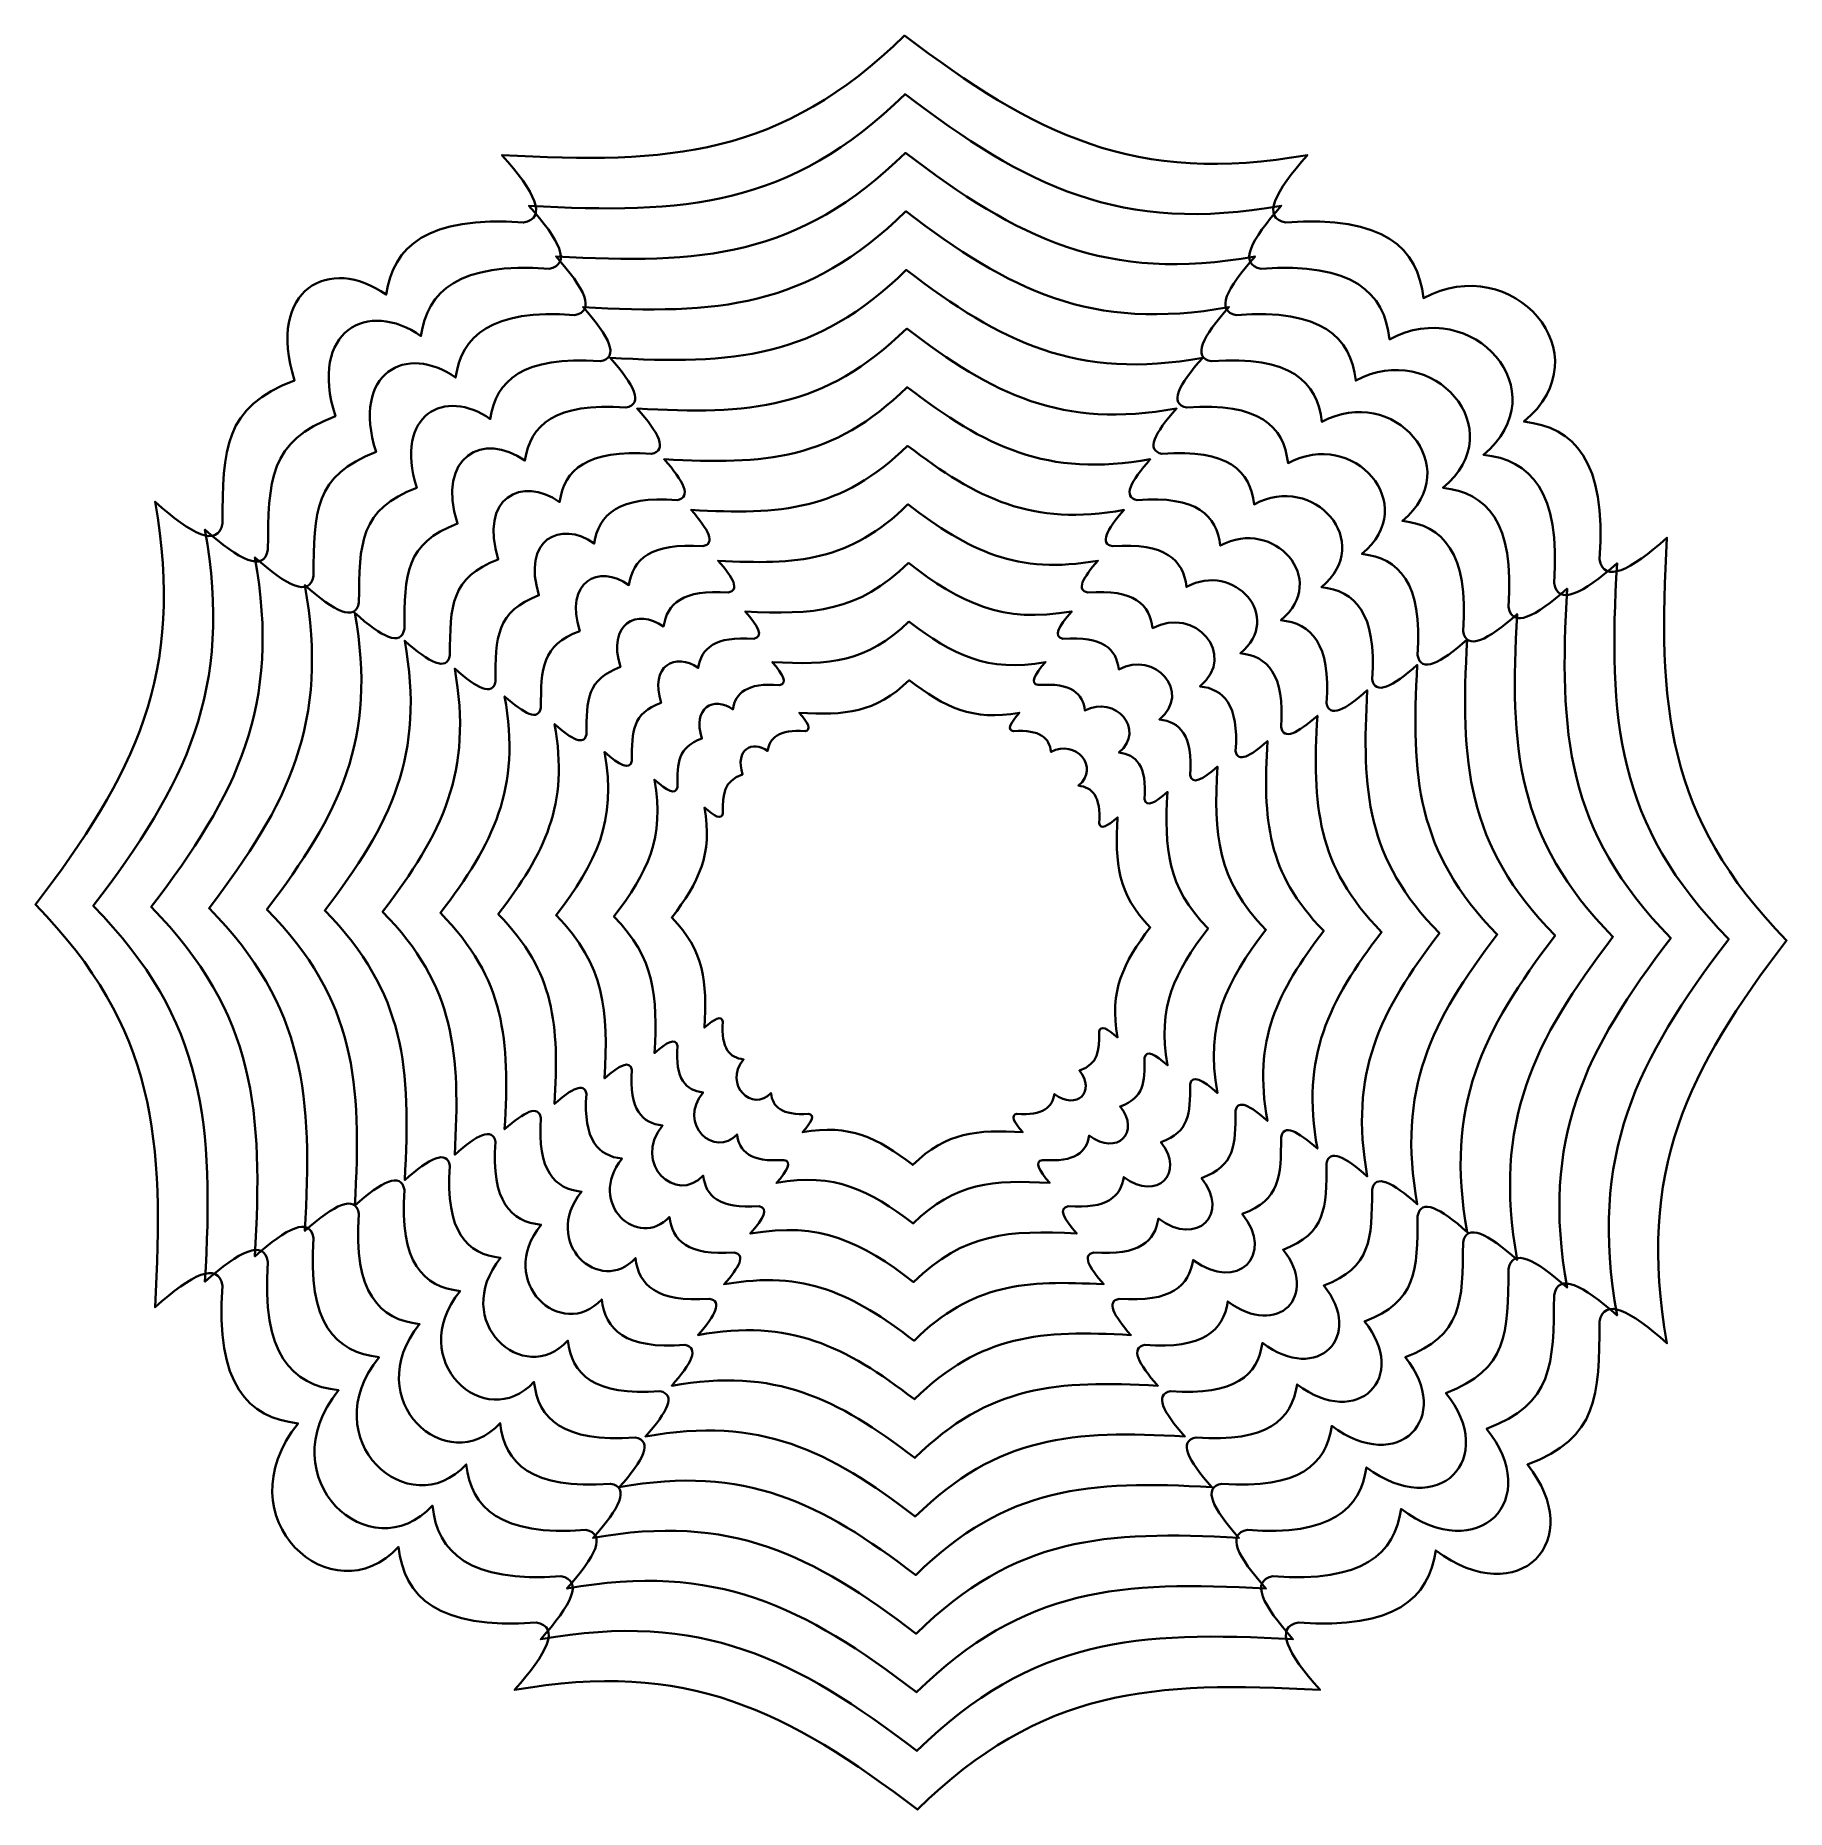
# Model space of a CAD drawing. Header units: centimetres. Extents: x -7.1 to 7.1, y -7.2 to 7.2.
import ezdxf

# ---------------------------------------------------------------- set-up
doc = ezdxf.new("R2010")
doc.units = ezdxf.units.CM
doc.header["$MEASUREMENT"] = 0
doc.layers.add('Layer 1', color=7, linetype='Continuous')

msp = doc.modelspace()

# ---------------------------------------------------------------- linework, layer by layer
at = {"layer": 'Layer 1', "color": 38}
for points, knots in [([(-0.05217, 7.22279), (-1.05763, 6.23692), (-1.96646, 6.17369), (-3.32803, 6.25018), (-3.32803, 6.25018), (-3.32803, 6.25018), (-3.32803, 6.25018), (-3.32803, 6.25018), (-3.32803, 6.25018), (-3.05932, 5.94897), (-2.9546, 5.73893), (-3.15336, 5.70068), (-3.15336, 5.70068), (-3.15336, 5.70068), (-3.15336, 5.70068), (-3.15336, 5.70068), (-3.15336, 5.70068), (-3.93863, 5.75933), (-4.21425, 5.50506), (-4.26918, 5.11429), (-4.26918, 5.11429), (-4.26918, 5.11429), (-4.26918, 5.11429), (-4.26918, 5.11429), (-4.26918, 5.11429), (-4.72882, 5.43818), (-5.24963, 5.16262), (-5.01505, 4.4167), (-5.01505, 4.4167), (-5.01505, 4.4167), (-5.01505, 4.4167), (-5.01505, 4.4167), (-5.01505, 4.4167), (-5.59174, 4.19812), (-5.60051, 3.85854), (-5.60198, 3.2526), (-5.60198, 3.2526), (-5.60198, 3.2526), (-5.60198, 3.2526), (-5.60198, 3.2526), (-5.60198, 3.2526), (-5.64023, 3.05384), (-5.84973, 3.16018), (-6.15094, 3.4289), (-6.15094, 3.4289), (-6.15094, 3.4289), (-6.15094, 3.4289), (-6.15094, 3.4289), (-6.15094, 3.4289), (-5.90023, 2.0298), (-6.31949, 1.20431), (-7.12355, 0.15087), (-7.12355, 0.15087), (-7.12355, 0.15087), (-7.12355, 0.15087), (-7.12355, 0.15087), (-7.12355, 0.15087), (-6.13768, -0.85459), (-6.07445, -1.76342), (-6.15094, -3.12499), (-6.15094, -3.12499), (-6.15094, -3.12499), (-6.15094, -3.12499), (-6.15094, -3.12499), (-6.15094, -3.12499), (-5.84973, -2.85628), (-5.64023, -2.75156), (-5.60198, -2.95032), (-5.60198, -2.95032), (-5.60198, -2.95032), (-5.60198, -2.95032), (-5.60198, -2.95032), (-5.60198, -2.95032), (-5.66202, -3.75427), (-5.39345, -4.0243), (-4.98684, -4.06994), (-4.98684, -4.06994), (-4.98684, -4.06994), (-4.98684, -4.06994), (-4.98684, -4.06994), (-4.98684, -4.06994), (-5.60771, -4.84046), (-4.70653, -5.65398), (-4.16937, -5.0751), (-4.16937, -5.0751), (-4.16937, -5.0751), (-4.16937, -5.0751), (-4.16937, -5.0751), (-4.16937, -5.0751), (-4.12373, -5.48171), (-3.8537, -5.74974), (-3.04975, -5.6897), (-3.04975, -5.6897), (-3.04975, -5.6897), (-3.04975, -5.6897), (-3.04975, -5.6897), (-3.04975, -5.6897), (-2.85099, -5.72796), (-2.95733, -5.93799), (-3.22605, -6.2392), (-3.22605, -6.2392), (-3.22605, -6.2392), (-3.22605, -6.2392), (-3.22605, -6.2392), (-3.22605, -6.2392), (-1.82695, -5.98849), (-1.00146, -6.40775), (0.05198, -7.21181), (0.05198, -7.21181), (0.05198, -7.21181), (0.05198, -7.21181), (0.05198, -7.21181), (0.05198, -7.21181), (1.05744, -6.22594), (1.96627, -6.16271), (3.32784, -6.2392), (3.32784, -6.2392), (3.32784, -6.2392), (3.32784, -6.2392), (3.32784, -6.2392), (3.32784, -6.2392), (3.05913, -5.93799), (2.95441, -5.72795), (3.15317, -5.6897), (3.15317, -5.6897), (3.15317, -5.6897), (3.15317, -5.6897), (3.15317, -5.6897), (3.15317, -5.6897), (3.93848, -5.74835), (4.21408, -5.49411), (4.26899, -5.10331), (4.26899, -5.10331), (4.26899, -5.10331), (4.26899, -5.10331), (4.26899, -5.10331), (4.26899, -5.10331), (4.9489, -5.6109), (5.50976, -5.01684), (5.01486, -4.40572), (5.01486, -4.40572), (5.01486, -4.40572), (5.01486, -4.40572), (5.01486, -4.40572), (5.01486, -4.40572), (5.59152, -4.18712), (5.60032, -3.84754), (5.60179, -3.24162), (5.60179, -3.24162), (5.60179, -3.24162), (5.60179, -3.24162), (5.60179, -3.24162), (5.60179, -3.24162), (5.64004, -3.04286), (5.84954, -3.1492), (6.15075, -3.41792), (6.15075, -3.41792), (6.15075, -3.41792), (6.15075, -3.41792), (6.15075, -3.41792), (6.15075, -3.41792), (5.90004, -2.01882), (6.3193, -1.19333), (7.12336, -0.13989), (7.12336, -0.13989), (7.12336, -0.13989), (7.12336, -0.13989), (7.12336, -0.13989), (7.12336, -0.13989), (6.13749, 0.86557), (6.07426, 1.7744), (6.15075, 3.13597), (6.15075, 3.13597), (6.15075, 3.13597), (6.15075, 3.13597), (6.15075, 3.13597), (6.15075, 3.13597), (5.84954, 2.86726), (5.64004, 2.76254), (5.60179, 2.9613), (5.60179, 2.9613), (5.60179, 2.9613), (5.60179, 2.9613), (5.60179, 2.9613), (5.60179, 2.9613), (5.66183, 3.76525), (5.39326, 4.03528), (4.98665, 4.08092), (4.98665, 4.08092), (4.98665, 4.08092), (4.98665, 4.08092), (4.98665, 4.08092), (4.98665, 4.08092), (5.64509, 4.62602), (4.89418, 5.47712), (4.16918, 5.08608), (4.16918, 5.08608), (4.16918, 5.08609), (4.16918, 5.08609), (4.16918, 5.0861), (4.16918, 5.0861), (4.12353, 5.4927), (3.8535, 5.76072), (3.04956, 5.70068), (3.04956, 5.70068), (3.04955, 5.70068), (3.04955, 5.70068), (3.04954, 5.70068), (3.04954, 5.70068), (2.8508, 5.73894), (2.95715, 5.94898), (3.22585, 6.25018), (3.22585, 6.25018), (3.22584, 6.25018), (3.22584, 6.25018), (3.22583, 6.25018), (3.22583, 6.25018), (1.82674, 5.99948), (1.00126, 6.41874), (-0.05218, 7.2228), (-0.05218, 7.2228), (-0.05218, 7.2228), (-0.05218, 7.2228), (-0.05218, 7.2228), (-0.05218, 7.2228), (-0.05218, 7.2228), (-0.05217, 7.22279), (-0.05217, 7.22279)], [0, 0, 0, 0, 0.01724138, 0.01724138, 0.01724138, 0.01724138, 0.03448276, 0.03448276, 0.03448276, 0.03448276, 0.05172414, 0.05172414, 0.05172414, 0.05172414, 0.06896552, 0.06896552, 0.06896552, 0.06896552, 0.0862069, 0.0862069, 0.0862069, 0.0862069, 0.10344828, 0.10344828, 0.10344828, 0.10344828, 0.12068966, 0.12068966, 0.12068966, 0.12068966, 0.13793103, 0.13793103, 0.13793103, 0.13793103, 0.15517241, 0.15517241, 0.15517241, 0.15517241, 0.17241379, 0.17241379, 0.17241379, 0.17241379, 0.18965517, 0.18965517, 0.18965517, 0.18965517, 0.20689655, 0.20689655, 0.20689655, 0.20689655, 0.22413793, 0.22413793, 0.22413793, 0.22413793, 0.24137931, 0.24137931, 0.24137931, 0.24137931, 0.25862069, 0.25862069, 0.25862069, 0.25862069, 0.27586207, 0.27586207, 0.27586207, 0.27586207, 0.29310345, 0.29310345, 0.29310345, 0.29310345, 0.31034483, 0.31034483, 0.31034483, 0.31034483, 0.32758621, 0.32758621, 0.32758621, 0.32758621, 0.34482759, 0.34482759, 0.34482759, 0.34482759, 0.36206897, 0.36206897, 0.36206897, 0.36206897, 0.37931034, 0.37931034, 0.37931034, 0.37931034, 0.39655172, 0.39655172, 0.39655172, 0.39655172, 0.4137931, 0.4137931, 0.4137931, 0.4137931, 0.43103448, 0.43103448, 0.43103448, 0.43103448, 0.44827586, 0.44827586, 0.44827586, 0.44827586, 0.46551724, 0.46551724, 0.46551724, 0.46551724, 0.48275862, 0.48275862, 0.48275862, 0.48275862, 0.5, 0.5, 0.5, 0.5, 0.51724138, 0.51724138, 0.51724138, 0.51724138, 0.53448276, 0.53448276, 0.53448276, 0.53448276, 0.55172414, 0.55172414, 0.55172414, 0.55172414, 0.56896552, 0.56896552, 0.56896552, 0.56896552, 0.5862069, 0.5862069, 0.5862069, 0.5862069, 0.60344828, 0.60344828, 0.60344828, 0.60344828, 0.62068966, 0.62068966, 0.62068966, 0.62068966, 0.63793103, 0.63793103, 0.63793103, 0.63793103, 0.65517241, 0.65517241, 0.65517241, 0.65517241, 0.67241379, 0.67241379, 0.67241379, 0.67241379, 0.68965517, 0.68965517, 0.68965517, 0.68965517, 0.70689655, 0.70689655, 0.70689655, 0.70689655, 0.72413793, 0.72413793, 0.72413793, 0.72413793, 0.74137931, 0.74137931, 0.74137931, 0.74137931, 0.75862069, 0.75862069, 0.75862069, 0.75862069, 0.77586207, 0.77586207, 0.77586207, 0.77586207, 0.79310345, 0.79310345, 0.79310345, 0.79310345, 0.81034483, 0.81034483, 0.81034483, 0.81034483, 0.82758621, 0.82758621, 0.82758621, 0.82758621, 0.84482759, 0.84482759, 0.84482759, 0.84482759, 0.86206897, 0.86206897, 0.86206897, 0.86206897, 0.87931034, 0.87931034, 0.87931034, 0.87931034, 0.89655172, 0.89655172, 0.89655172, 0.89655172, 0.9137931, 0.9137931, 0.9137931, 0.9137931, 0.93103448, 0.93103448, 0.93103448, 0.93103448, 0.94827586, 0.94827586, 0.94827586, 0.94827586, 0.96551724, 0.96551724, 0.96551724, 0.96551724, 1, 1, 1, 1]), ([(-0.05217, 7.22279), (-0.05217, 7.22279), (-0.05217, 7.22279), (-0.05217, 7.22279), (-0.05217, 7.22279), (-0.05217, 7.22279), (-0.05217, 7.22279), (-0.05217, 7.22279)], [0, 0, 0, 0, 0.33333333, 0.33333333, 0.33333333, 0.33333333, 1, 1, 1, 1])]:
    msp.add_open_spline(points, degree=3, knots=knots, dxfattribs=at)
at = {"layer": 'Layer 1', "lineweight": 40}
for points, knots in [([(-0.05217, 7.22279), (-1.05763, 6.23692), (-1.96646, 6.17369), (-3.32803, 6.25018), (-3.32803, 6.25018), (-3.32803, 6.25018), (-3.32803, 6.25018), (-3.32803, 6.25018), (-3.32803, 6.25018), (-3.05932, 5.94897), (-2.9546, 5.73893), (-3.15336, 5.70068), (-3.15336, 5.70068), (-3.15336, 5.70068), (-3.15336, 5.70068), (-3.15336, 5.70068), (-3.15336, 5.70068), (-3.93863, 5.75933), (-4.21425, 5.50506), (-4.26918, 5.11429), (-4.26918, 5.11429), (-4.26918, 5.11429), (-4.26918, 5.11429), (-4.26918, 5.11429), (-4.26918, 5.11429), (-4.72882, 5.43818), (-5.24963, 5.16262), (-5.01505, 4.4167), (-5.01505, 4.4167), (-5.01505, 4.4167), (-5.01505, 4.4167), (-5.01505, 4.4167), (-5.01505, 4.4167), (-5.59174, 4.19812), (-5.60051, 3.85854), (-5.60198, 3.2526), (-5.60198, 3.2526), (-5.60198, 3.2526), (-5.60198, 3.2526), (-5.60198, 3.2526), (-5.60198, 3.2526), (-5.64023, 3.05384), (-5.84973, 3.16018), (-6.15094, 3.4289), (-6.15094, 3.4289), (-6.15094, 3.4289), (-6.15094, 3.4289), (-6.15094, 3.4289), (-6.15094, 3.4289), (-5.90023, 2.0298), (-6.31949, 1.20431), (-7.12355, 0.15087), (-7.12355, 0.15087), (-7.12355, 0.15087), (-7.12355, 0.15087), (-7.12355, 0.15087), (-7.12355, 0.15087), (-6.13768, -0.85459), (-6.07445, -1.76342), (-6.15094, -3.12499), (-6.15094, -3.12499), (-6.15094, -3.12499), (-6.15094, -3.12499), (-6.15094, -3.12499), (-6.15094, -3.12499), (-5.84973, -2.85628), (-5.64023, -2.75156), (-5.60198, -2.95032), (-5.60198, -2.95032), (-5.60198, -2.95032), (-5.60198, -2.95032), (-5.60198, -2.95032), (-5.60198, -2.95032), (-5.66202, -3.75427), (-5.39345, -4.0243), (-4.98684, -4.06994), (-4.98684, -4.06994), (-4.98684, -4.06994), (-4.98684, -4.06994), (-4.98684, -4.06994), (-4.98684, -4.06994), (-5.60771, -4.84046), (-4.70653, -5.65398), (-4.16937, -5.0751), (-4.16937, -5.0751), (-4.16937, -5.0751), (-4.16937, -5.0751), (-4.16937, -5.0751), (-4.16937, -5.0751), (-4.12373, -5.48171), (-3.8537, -5.74974), (-3.04975, -5.6897), (-3.04975, -5.6897), (-3.04975, -5.6897), (-3.04975, -5.6897), (-3.04975, -5.6897), (-3.04975, -5.6897), (-2.85099, -5.72796), (-2.95733, -5.93799), (-3.22605, -6.2392), (-3.22605, -6.2392), (-3.22605, -6.2392), (-3.22605, -6.2392), (-3.22605, -6.2392), (-3.22605, -6.2392), (-1.82695, -5.98849), (-1.00146, -6.40775), (0.05198, -7.21181), (0.05198, -7.21181), (0.05198, -7.21181), (0.05198, -7.21181), (0.05198, -7.21181), (0.05198, -7.21181), (1.05744, -6.22594), (1.96627, -6.16271), (3.32784, -6.2392), (3.32784, -6.2392), (3.32784, -6.2392), (3.32784, -6.2392), (3.32784, -6.2392), (3.32784, -6.2392), (3.05913, -5.93799), (2.95441, -5.72795), (3.15317, -5.6897), (3.15317, -5.6897), (3.15317, -5.6897), (3.15317, -5.6897), (3.15317, -5.6897), (3.15317, -5.6897), (3.93848, -5.74835), (4.21408, -5.49411), (4.26899, -5.10331), (4.26899, -5.10331), (4.26899, -5.10331), (4.26899, -5.10331), (4.26899, -5.10331), (4.26899, -5.10331), (4.9489, -5.6109), (5.50976, -5.01684), (5.01486, -4.40572), (5.01486, -4.40572), (5.01486, -4.40572), (5.01486, -4.40572), (5.01486, -4.40572), (5.01486, -4.40572), (5.59152, -4.18712), (5.60032, -3.84754), (5.60179, -3.24162), (5.60179, -3.24162), (5.60179, -3.24162), (5.60179, -3.24162), (5.60179, -3.24162), (5.60179, -3.24162), (5.64004, -3.04286), (5.84954, -3.1492), (6.15075, -3.41792), (6.15075, -3.41792), (6.15075, -3.41792), (6.15075, -3.41792), (6.15075, -3.41792), (6.15075, -3.41792), (5.90004, -2.01882), (6.3193, -1.19333), (7.12336, -0.13989), (7.12336, -0.13989), (7.12336, -0.13989), (7.12336, -0.13989), (7.12336, -0.13989), (7.12336, -0.13989), (6.13749, 0.86557), (6.07426, 1.7744), (6.15075, 3.13597), (6.15075, 3.13597), (6.15075, 3.13597), (6.15075, 3.13597), (6.15075, 3.13597), (6.15075, 3.13597), (5.84954, 2.86726), (5.64004, 2.76254), (5.60179, 2.9613), (5.60179, 2.9613), (5.60179, 2.9613), (5.60179, 2.9613), (5.60179, 2.9613), (5.60179, 2.9613), (5.66183, 3.76525), (5.39326, 4.03528), (4.98665, 4.08092), (4.98665, 4.08092), (4.98665, 4.08092), (4.98665, 4.08092), (4.98665, 4.08092), (4.98665, 4.08092), (5.64509, 4.62602), (4.89418, 5.47712), (4.16918, 5.08608), (4.16918, 5.08608), (4.16918, 5.08609), (4.16918, 5.08609), (4.16918, 5.0861), (4.16918, 5.0861), (4.12353, 5.4927), (3.8535, 5.76072), (3.04956, 5.70068), (3.04956, 5.70068), (3.04955, 5.70068), (3.04955, 5.70068), (3.04954, 5.70068), (3.04954, 5.70068), (2.8508, 5.73894), (2.95715, 5.94898), (3.22585, 6.25018), (3.22585, 6.25018), (3.22584, 6.25018), (3.22584, 6.25018), (3.22583, 6.25018), (3.22583, 6.25018), (1.82674, 5.99948), (1.00126, 6.41874), (-0.05218, 7.2228), (-0.05218, 7.2228), (-0.05218, 7.2228), (-0.05218, 7.2228), (-0.05218, 7.2228)], [0, 0, 0, 0, 0.01754386, 0.01754386, 0.01754386, 0.01754386, 0.03508772, 0.03508772, 0.03508772, 0.03508772, 0.05263158, 0.05263158, 0.05263158, 0.05263158, 0.07017544, 0.07017544, 0.07017544, 0.07017544, 0.0877193, 0.0877193, 0.0877193, 0.0877193, 0.10526316, 0.10526316, 0.10526316, 0.10526316, 0.12280702, 0.12280702, 0.12280702, 0.12280702, 0.14035088, 0.14035088, 0.14035088, 0.14035088, 0.15789474, 0.15789474, 0.15789474, 0.15789474, 0.1754386, 0.1754386, 0.1754386, 0.1754386, 0.19298246, 0.19298246, 0.19298246, 0.19298246, 0.21052632, 0.21052632, 0.21052632, 0.21052632, 0.22807018, 0.22807018, 0.22807018, 0.22807018, 0.24561404, 0.24561404, 0.24561404, 0.24561404, 0.26315789, 0.26315789, 0.26315789, 0.26315789, 0.28070175, 0.28070175, 0.28070175, 0.28070175, 0.29824561, 0.29824561, 0.29824561, 0.29824561, 0.31578947, 0.31578947, 0.31578947, 0.31578947, 0.33333333, 0.33333333, 0.33333333, 0.33333333, 0.35087719, 0.35087719, 0.35087719, 0.35087719, 0.36842105, 0.36842105, 0.36842105, 0.36842105, 0.38596491, 0.38596491, 0.38596491, 0.38596491, 0.40350877, 0.40350877, 0.40350877, 0.40350877, 0.42105263, 0.42105263, 0.42105263, 0.42105263, 0.43859649, 0.43859649, 0.43859649, 0.43859649, 0.45614035, 0.45614035, 0.45614035, 0.45614035, 0.47368421, 0.47368421, 0.47368421, 0.47368421, 0.49122807, 0.49122807, 0.49122807, 0.49122807, 0.50877193, 0.50877193, 0.50877193, 0.50877193, 0.52631579, 0.52631579, 0.52631579, 0.52631579, 0.54385965, 0.54385965, 0.54385965, 0.54385965, 0.56140351, 0.56140351, 0.56140351, 0.56140351, 0.57894737, 0.57894737, 0.57894737, 0.57894737, 0.59649123, 0.59649123, 0.59649123, 0.59649123, 0.61403509, 0.61403509, 0.61403509, 0.61403509, 0.63157895, 0.63157895, 0.63157895, 0.63157895, 0.64912281, 0.64912281, 0.64912281, 0.64912281, 0.66666667, 0.66666667, 0.66666667, 0.66666667, 0.68421053, 0.68421053, 0.68421053, 0.68421053, 0.70175439, 0.70175439, 0.70175439, 0.70175439, 0.71929825, 0.71929825, 0.71929825, 0.71929825, 0.73684211, 0.73684211, 0.73684211, 0.73684211, 0.75438596, 0.75438596, 0.75438596, 0.75438596, 0.77192982, 0.77192982, 0.77192982, 0.77192982, 0.78947368, 0.78947368, 0.78947368, 0.78947368, 0.80701754, 0.80701754, 0.80701754, 0.80701754, 0.8245614, 0.8245614, 0.8245614, 0.8245614, 0.84210526, 0.84210526, 0.84210526, 0.84210526, 0.85964912, 0.85964912, 0.85964912, 0.85964912, 0.87719298, 0.87719298, 0.87719298, 0.87719298, 0.89473684, 0.89473684, 0.89473684, 0.89473684, 0.9122807, 0.9122807, 0.9122807, 0.9122807, 0.92982456, 0.92982456, 0.92982456, 0.92982456, 0.94736842, 0.94736842, 0.94736842, 0.94736842, 0.96491228, 0.96491228, 0.96491228, 0.96491228, 1, 1, 1, 1]), ([(-0.05217, 7.22279), (-0.05217, 7.22279), (-0.05217, 7.22279), (-0.05217, 7.22279), (-0.05217, 7.22279), (-0.05217, 7.22279), (-0.05217, 7.22279), (-0.05217, 7.22279)], [0, 0, 0, 0, 0.33333333, 0.33333333, 0.33333333, 0.33333333, 1, 1, 1, 1]), ([(-0.04529, 6.26911), (-0.91789, 5.41351), (-1.70663, 5.35864), (-2.88828, 5.42502), (-2.88828, 5.42502), (-2.88828, 5.42502), (-2.88828, 5.42502), (-2.88828, 5.42502), (-2.88828, 5.42502), (-2.65507, 5.16361), (-2.56419, 4.98133), (-2.73669, 4.94813), (-2.73669, 4.94813), (-2.73669, 4.94813), (-2.73669, 4.94813), (-2.73669, 4.94813), (-2.73669, 4.94813), (-3.41819, 4.99903), (-3.6574, 4.77836), (-3.70507, 4.43923), (-3.70507, 4.43923), (-3.70507, 4.43923), (-3.70507, 4.43923), (-3.70507, 4.43923), (-3.70507, 4.43923), (-4.10398, 4.72032), (-4.55596, 4.48117), (-4.35238, 3.83382), (-4.35238, 3.83382), (-4.35238, 3.83382), (-4.35238, 3.83382), (-4.35238, 3.83382), (-4.35238, 3.83382), (-4.85286, 3.64412), (-4.86048, 3.34941), (-4.86175, 2.82354), (-4.86175, 2.82354), (-4.86175, 2.82354), (-4.86175, 2.82354), (-4.86175, 2.82354), (-4.86175, 2.82354), (-4.89495, 2.65104), (-5.07676, 2.74334), (-5.33817, 2.97654), (-5.33817, 2.97654), (-5.33817, 2.97654), (-5.33817, 2.97654), (-5.33817, 2.97654), (-5.33817, 2.97654), (-5.12059, 1.76232), (-5.48445, 1.04591), (-6.18227, 0.13167), (-6.18227, 0.13167), (-6.18227, 0.13167), (-6.18227, 0.13167), (-6.18227, 0.13167), (-6.18227, 0.13167), (-5.32668, -0.74093), (-5.2718, -1.52967), (-5.33818, -2.71132), (-5.33818, -2.71132), (-5.33818, -2.71132), (-5.33818, -2.71132), (-5.33818, -2.71132), (-5.33818, -2.71132), (-5.07677, -2.47811), (-4.89496, -2.38723), (-4.86176, -2.55973), (-4.86176, -2.55973), (-4.86176, -2.55973), (-4.86176, -2.55973), (-4.86176, -2.55973), (-4.86176, -2.55973), (-4.91387, -3.25744), (-4.68078, -3.49179), (-4.3279, -3.5314), (-4.3279, -3.5314), (-4.3279, -3.5314), (-4.3279, -3.5314), (-4.3279, -3.5314), (-4.3279, -3.5314), (-4.86673, -4.2001), (-4.08462, -4.90613), (-3.61844, -4.40374), (-3.61844, -4.40374), (-3.61844, -4.40374), (-3.61844, -4.40374), (-3.61844, -4.40374), (-3.61844, -4.40374), (-3.57883, -4.75662), (-3.34448, -4.98923), (-2.64677, -4.93712), (-2.64677, -4.93712), (-2.64677, -4.93712), (-2.64677, -4.93712), (-2.64677, -4.93712), (-2.64677, -4.93712), (-2.47427, -4.97032), (-2.56657, -5.1526), (-2.79977, -5.41401), (-2.79977, -5.41401), (-2.79977, -5.41401), (-2.79977, -5.41401), (-2.79977, -5.41401), (-2.79977, -5.41401), (-1.58555, -5.19643), (-0.86914, -5.56029), (0.0451, -6.25811), (0.0451, -6.25811), (0.0451, -6.25811), (0.0451, -6.25811), (0.0451, -6.25811), (0.0451, -6.25811), (0.9177, -5.40252), (1.70644, -5.34764), (2.88809, -5.41402), (2.88809, -5.41402), (2.88809, -5.41402), (2.88809, -5.41402), (2.88809, -5.41402), (2.88809, -5.41402), (2.65488, -5.15261), (2.564, -4.97033), (2.7365, -4.93713), (2.7365, -4.93713), (2.7365, -4.93713), (2.7365, -4.93713), (2.7365, -4.93713), (2.7365, -4.93713), (3.41803, -4.98803), (3.65722, -4.76739), (3.70488, -4.42822), (3.70488, -4.42822), (3.70488, -4.42822), (3.70488, -4.42822), (3.70488, -4.42822), (3.70488, -4.42822), (4.29494, -4.86874), (4.7817, -4.35317), (4.35219, -3.82281), (4.35219, -3.82281), (4.35219, -3.82281), (4.35219, -3.82281), (4.35219, -3.82281), (4.35219, -3.82281), (4.85265, -3.63309), (4.86028, -3.33839), (4.86156, -2.81253), (4.86156, -2.81253), (4.86156, -2.81253), (4.86156, -2.81253), (4.86156, -2.81253), (4.86156, -2.81253), (4.89476, -2.64003), (5.07657, -2.73233), (5.33798, -2.96553), (5.33798, -2.96553), (5.33798, -2.96553), (5.33798, -2.96553), (5.33798, -2.96553), (5.33798, -2.96553), (5.1204, -1.75131), (5.48426, -1.0349), (6.18208, -0.12066), (6.18208, -0.12066), (6.18208, -0.12066), (6.18208, -0.12066), (6.18208, -0.12066), (6.18208, -0.12066), (5.32649, 0.75194), (5.27161, 1.54068), (5.33799, 2.72233), (5.33799, 2.72233), (5.33799, 2.72233), (5.33799, 2.72233), (5.33799, 2.72233), (5.33799, 2.72233), (5.07658, 2.48912), (4.89477, 2.39824), (4.86157, 2.57074), (4.86157, 2.57074), (4.86157, 2.57074), (4.86157, 2.57074), (4.86157, 2.57074), (4.86157, 2.57074), (4.91368, 3.26845), (4.68059, 3.5028), (4.32771, 3.54241), (4.32771, 3.54241), (4.32771, 3.54241), (4.32771, 3.54241), (4.32771, 3.54241), (4.32771, 3.54241), (4.89914, 4.01548), (4.24746, 4.75412), (3.61825, 4.41475), (3.61825, 4.41475), (3.61825, 4.41476), (3.61825, 4.41476), (3.61825, 4.41477), (3.61825, 4.41477), (3.57864, 4.76764), (3.34428, 5.00025), (2.64658, 4.94814), (2.64658, 4.94814), (2.64657, 4.94814), (2.64657, 4.94814), (2.64656, 4.94814), (2.64656, 4.94814), (2.47408, 4.98135), (2.56638, 5.16363), (2.79958, 5.42503), (2.79958, 5.42503), (2.79958, 5.42503), (2.79957, 5.42503), (2.79957, 5.42503), (2.79957, 5.42503), (1.58535, 5.20745), (0.86894, 5.57132), (-0.04529, 6.26913), (-0.04529, 6.26913), (-0.04529, 6.26913), (-0.04529, 6.26913), (-0.04529, 6.26913)], [0, 0, 0, 0, 0.01754386, 0.01754386, 0.01754386, 0.01754386, 0.03508772, 0.03508772, 0.03508772, 0.03508772, 0.05263158, 0.05263158, 0.05263158, 0.05263158, 0.07017544, 0.07017544, 0.07017544, 0.07017544, 0.0877193, 0.0877193, 0.0877193, 0.0877193, 0.10526316, 0.10526316, 0.10526316, 0.10526316, 0.12280702, 0.12280702, 0.12280702, 0.12280702, 0.14035088, 0.14035088, 0.14035088, 0.14035088, 0.15789474, 0.15789474, 0.15789474, 0.15789474, 0.1754386, 0.1754386, 0.1754386, 0.1754386, 0.19298246, 0.19298246, 0.19298246, 0.19298246, 0.21052632, 0.21052632, 0.21052632, 0.21052632, 0.22807018, 0.22807018, 0.22807018, 0.22807018, 0.24561404, 0.24561404, 0.24561404, 0.24561404, 0.26315789, 0.26315789, 0.26315789, 0.26315789, 0.28070175, 0.28070175, 0.28070175, 0.28070175, 0.29824561, 0.29824561, 0.29824561, 0.29824561, 0.31578947, 0.31578947, 0.31578947, 0.31578947, 0.33333333, 0.33333333, 0.33333333, 0.33333333, 0.35087719, 0.35087719, 0.35087719, 0.35087719, 0.36842105, 0.36842105, 0.36842105, 0.36842105, 0.38596491, 0.38596491, 0.38596491, 0.38596491, 0.40350877, 0.40350877, 0.40350877, 0.40350877, 0.42105263, 0.42105263, 0.42105263, 0.42105263, 0.43859649, 0.43859649, 0.43859649, 0.43859649, 0.45614035, 0.45614035, 0.45614035, 0.45614035, 0.47368421, 0.47368421, 0.47368421, 0.47368421, 0.49122807, 0.49122807, 0.49122807, 0.49122807, 0.50877193, 0.50877193, 0.50877193, 0.50877193, 0.52631579, 0.52631579, 0.52631579, 0.52631579, 0.54385965, 0.54385965, 0.54385965, 0.54385965, 0.56140351, 0.56140351, 0.56140351, 0.56140351, 0.57894737, 0.57894737, 0.57894737, 0.57894737, 0.59649123, 0.59649123, 0.59649123, 0.59649123, 0.61403509, 0.61403509, 0.61403509, 0.61403509, 0.63157895, 0.63157895, 0.63157895, 0.63157895, 0.64912281, 0.64912281, 0.64912281, 0.64912281, 0.66666667, 0.66666667, 0.66666667, 0.66666667, 0.68421053, 0.68421053, 0.68421053, 0.68421053, 0.70175439, 0.70175439, 0.70175439, 0.70175439, 0.71929825, 0.71929825, 0.71929825, 0.71929825, 0.73684211, 0.73684211, 0.73684211, 0.73684211, 0.75438596, 0.75438596, 0.75438596, 0.75438596, 0.77192982, 0.77192982, 0.77192982, 0.77192982, 0.78947368, 0.78947368, 0.78947368, 0.78947368, 0.80701754, 0.80701754, 0.80701754, 0.80701754, 0.8245614, 0.8245614, 0.8245614, 0.8245614, 0.84210526, 0.84210526, 0.84210526, 0.84210526, 0.85964912, 0.85964912, 0.85964912, 0.85964912, 0.87719298, 0.87719298, 0.87719298, 0.87719298, 0.89473684, 0.89473684, 0.89473684, 0.89473684, 0.9122807, 0.9122807, 0.9122807, 0.9122807, 0.92982456, 0.92982456, 0.92982456, 0.92982456, 0.94736842, 0.94736842, 0.94736842, 0.94736842, 0.96491228, 0.96491228, 0.96491228, 0.96491228, 1, 1, 1, 1]), ([(-0.04529, 6.26911), (-0.04529, 6.26911), (-0.04529, 6.26911), (-0.04529, 6.26911), (-0.04529, 6.26911), (-0.04529, 6.26911), (-0.04529, 6.26911), (-0.04529, 6.26911)], [0, 0, 0, 0, 0.33333333, 0.33333333, 0.33333333, 0.33333333, 1, 1, 1, 1]), ([(-0.04185, 5.79227), (-0.84802, 5.00181), (-1.57672, 4.95111), (-2.66841, 5.01243), (-2.66841, 5.01243), (-2.66841, 5.01243), (-2.66841, 5.01243), (-2.66841, 5.01243), (-2.66841, 5.01243), (-2.45296, 4.77092), (-2.369, 4.60252), (-2.52836, 4.57184), (-2.52836, 4.57184), (-2.52836, 4.57184), (-2.52836, 4.57184), (-2.52836, 4.57184), (-2.52836, 4.57184), (-3.15798, 4.61886), (-3.37898, 4.41499), (-3.42301, 4.10168), (-3.42301, 4.10168), (-3.42301, 4.10168), (-3.42301, 4.10168), (-3.42301, 4.10168), (-3.42301, 4.10168), (-3.79155, 4.36137), (-4.20912, 4.14043), (-4.02104, 3.54235), (-4.02104, 3.54235), (-4.02104, 3.54235), (-4.02104, 3.54235), (-4.02104, 3.54235), (-4.02104, 3.54235), (-4.48342, 3.3671), (-4.49046, 3.09482), (-4.49163, 2.60898), (-4.49163, 2.60898), (-4.49163, 2.60898), (-4.49163, 2.60898), (-4.49163, 2.60898), (-4.49163, 2.60898), (-4.5223, 2.44962), (-4.69027, 2.53489), (-4.93178, 2.75034), (-4.93178, 2.75034), (-4.93178, 2.75034), (-4.93178, 2.75034), (-4.93178, 2.75033), (-4.93178, 2.75033), (-4.73076, 1.62854), (-5.06693, 0.96667), (-5.71162, 0.12203), (-5.71162, 0.12203), (-5.71162, 0.12203), (-5.71162, 0.12203), (-5.71162, 0.12203), (-5.71162, 0.12203), (-4.92116, -0.68414), (-4.87047, -1.41283), (-4.93179, -2.50453), (-4.93179, -2.50453), (-4.93179, -2.50453), (-4.93179, -2.50453), (-4.93179, -2.50453), (-4.93179, -2.50453), (-4.69028, -2.28908), (-4.52231, -2.20511), (-4.49164, -2.36448), (-4.49164, -2.36448), (-4.49164, -2.36448), (-4.49164, -2.36448), (-4.49164, -2.36448), (-4.49164, -2.36448), (-4.53978, -3.00908), (-4.32444, -3.22559), (-3.99843, -3.26218), (-3.99843, -3.26218), (-3.99843, -3.26218), (-3.99843, -3.26218), (-3.99843, -3.26218), (-3.99843, -3.26218), (-4.49624, -3.87997), (-3.77367, -4.53226), (-3.34298, -4.06811), (-3.34298, -4.06811), (-3.34298, -4.06811), (-3.34298, -4.06811), (-3.34298, -4.06811), (-3.34298, -4.06811), (-3.30639, -4.39413), (-3.08988, -4.60903), (-2.44528, -4.56089), (-2.44528, -4.56089), (-2.44528, -4.56089), (-2.44528, -4.56089), (-2.44528, -4.56089), (-2.44528, -4.56089), (-2.28592, -4.59156), (-2.37119, -4.75997), (-2.58664, -5.00148), (-2.58664, -5.00148), (-2.58664, -5.00148), (-2.58664, -5.00148), (-2.58664, -5.00148), (-2.58664, -5.00148), (-1.46485, -4.80046), (-0.80298, -5.13663), (0.04166, -5.78132), (0.04166, -5.78132), (0.04166, -5.78132), (0.04166, -5.78132), (0.04166, -5.78132), (0.04166, -5.78132), (0.84783, -4.99086), (1.57652, -4.94017), (2.66822, -5.00149), (2.66822, -5.00149), (2.66822, -5.00149), (2.66822, -5.00149), (2.66822, -5.00149), (2.66822, -5.00149), (2.45277, -4.75998), (2.36881, -4.59158), (2.52817, -4.56091), (2.52817, -4.56091), (2.52817, -4.56091), (2.52817, -4.56091), (2.52818, -4.56091), (2.52818, -4.56091), (3.15783, -4.60793), (3.37881, -4.40409), (3.42283, -4.09075), (3.42283, -4.09075), (3.42283, -4.09075), (3.42283, -4.09075), (3.42283, -4.09075), (3.42283, -4.09075), (3.96797, -4.49773), (4.41767, -4.02141), (4.02086, -3.53142), (4.02086, -3.53142), (4.02086, -3.53142), (4.02086, -3.53142), (4.02086, -3.53142), (4.02086, -3.53142), (4.48321, -3.35615), (4.49027, -3.08388), (4.49145, -2.59805), (4.49145, -2.59805), (4.49145, -2.59805), (4.49145, -2.59805), (4.49145, -2.59805), (4.49145, -2.59805), (4.52212, -2.43869), (4.69009, -2.52396), (4.9316, -2.73941), (4.9316, -2.73941), (4.9316, -2.73941), (4.9316, -2.73941), (4.9316, -2.7394), (4.9316, -2.7394), (4.73058, -1.61761), (5.06675, -0.95575), (5.71144, -0.1111), (5.71144, -0.1111), (5.71144, -0.1111), (5.71144, -0.1111), (5.71144, -0.1111), (5.71144, -0.1111), (4.92098, 0.69507), (4.87029, 1.42376), (4.93161, 2.51546), (4.93161, 2.51546), (4.93161, 2.51546), (4.93161, 2.51546), (4.93161, 2.51546), (4.93161, 2.51546), (4.6901, 2.30001), (4.52213, 2.21605), (4.49146, 2.37541), (4.49146, 2.37541), (4.49146, 2.37541), (4.49146, 2.37541), (4.49146, 2.37541), (4.49146, 2.37541), (4.5396, 3.02001), (4.32426, 3.23652), (3.99825, 3.27311), (3.99825, 3.27311), (3.99825, 3.27311), (3.99825, 3.27311), (3.99825, 3.27311), (3.99825, 3.27311), (4.52618, 3.71017), (3.92411, 4.39257), (3.3428, 4.07904), (3.3428, 4.07904), (3.3428, 4.07905), (3.3428, 4.07905), (3.3428, 4.07905), (3.3428, 4.07905), (3.3062, 4.40506), (3.08969, 4.61996), (2.4451, 4.57182), (2.4451, 4.57182), (2.4451, 4.57182), (2.44509, 4.57182), (2.44509, 4.57182), (2.44509, 4.57182), (2.28574, 4.6025), (2.37101, 4.7709), (2.58646, 5.0124), (2.58646, 5.0124), (2.58646, 5.0124), (2.58645, 5.0124), (2.58645, 5.0124), (2.58645, 5.0124), (1.46467, 4.81139), (0.8028, 5.14755), (-0.04184, 5.79224), (-0.04184, 5.79224), (-0.04184, 5.79224), (-0.04184, 5.79224), (-0.04184, 5.79224)], [0, 0, 0, 0, 0.01754386, 0.01754386, 0.01754386, 0.01754386, 0.03508772, 0.03508772, 0.03508772, 0.03508772, 0.05263158, 0.05263158, 0.05263158, 0.05263158, 0.07017544, 0.07017544, 0.07017544, 0.07017544, 0.0877193, 0.0877193, 0.0877193, 0.0877193, 0.10526316, 0.10526316, 0.10526316, 0.10526316, 0.12280702, 0.12280702, 0.12280702, 0.12280702, 0.14035088, 0.14035088, 0.14035088, 0.14035088, 0.15789474, 0.15789474, 0.15789474, 0.15789474, 0.1754386, 0.1754386, 0.1754386, 0.1754386, 0.19298246, 0.19298246, 0.19298246, 0.19298246, 0.21052632, 0.21052632, 0.21052632, 0.21052632, 0.22807018, 0.22807018, 0.22807018, 0.22807018, 0.24561404, 0.24561404, 0.24561404, 0.24561404, 0.26315789, 0.26315789, 0.26315789, 0.26315789, 0.28070175, 0.28070175, 0.28070175, 0.28070175, 0.29824561, 0.29824561, 0.29824561, 0.29824561, 0.31578947, 0.31578947, 0.31578947, 0.31578947, 0.33333333, 0.33333333, 0.33333333, 0.33333333, 0.35087719, 0.35087719, 0.35087719, 0.35087719, 0.36842105, 0.36842105, 0.36842105, 0.36842105, 0.38596491, 0.38596491, 0.38596491, 0.38596491, 0.40350877, 0.40350877, 0.40350877, 0.40350877, 0.42105263, 0.42105263, 0.42105263, 0.42105263, 0.43859649, 0.43859649, 0.43859649, 0.43859649, 0.45614035, 0.45614035, 0.45614035, 0.45614035, 0.47368421, 0.47368421, 0.47368421, 0.47368421, 0.49122807, 0.49122807, 0.49122807, 0.49122807, 0.50877193, 0.50877193, 0.50877193, 0.50877193, 0.52631579, 0.52631579, 0.52631579, 0.52631579, 0.54385965, 0.54385965, 0.54385965, 0.54385965, 0.56140351, 0.56140351, 0.56140351, 0.56140351, 0.57894737, 0.57894737, 0.57894737, 0.57894737, 0.59649123, 0.59649123, 0.59649123, 0.59649123, 0.61403509, 0.61403509, 0.61403509, 0.61403509, 0.63157895, 0.63157895, 0.63157895, 0.63157895, 0.64912281, 0.64912281, 0.64912281, 0.64912281, 0.66666667, 0.66666667, 0.66666667, 0.66666667, 0.68421053, 0.68421053, 0.68421053, 0.68421053, 0.70175439, 0.70175439, 0.70175439, 0.70175439, 0.71929825, 0.71929825, 0.71929825, 0.71929825, 0.73684211, 0.73684211, 0.73684211, 0.73684211, 0.75438596, 0.75438596, 0.75438596, 0.75438596, 0.77192982, 0.77192982, 0.77192982, 0.77192982, 0.78947368, 0.78947368, 0.78947368, 0.78947368, 0.80701754, 0.80701754, 0.80701754, 0.80701754, 0.8245614, 0.8245614, 0.8245614, 0.8245614, 0.84210526, 0.84210526, 0.84210526, 0.84210526, 0.85964912, 0.85964912, 0.85964912, 0.85964912, 0.87719298, 0.87719298, 0.87719298, 0.87719298, 0.89473684, 0.89473684, 0.89473684, 0.89473684, 0.9122807, 0.9122807, 0.9122807, 0.9122807, 0.92982456, 0.92982456, 0.92982456, 0.92982456, 0.94736842, 0.94736842, 0.94736842, 0.94736842, 0.96491228, 0.96491228, 0.96491228, 0.96491228, 1, 1, 1, 1]), ([(-0.04185, 5.79227), (-0.04185, 5.79227), (-0.04185, 5.79227), (-0.04185, 5.79227), (-0.04185, 5.79227), (-0.04185, 5.79227), (-0.04185, 5.79227), (-0.04185, 5.79227)], [0, 0, 0, 0, 0.33333333, 0.33333333, 0.33333333, 0.33333333, 1, 1, 1, 1]), ([(-0.03497, 4.83859), (-0.70828, 4.1784), (-1.31689, 4.13606), (-2.22867, 4.18727), (-2.22867, 4.18727), (-2.22867, 4.18727), (-2.22867, 4.18727), (-2.22867, 4.18727), (-2.22867, 4.18727), (-2.04873, 3.98556), (-1.9786, 3.84491), (-2.1117, 3.8193), (-2.1117, 3.8193), (-2.1117, 3.8193), (-2.1117, 3.8193), (-2.1117, 3.8193), (-2.1117, 3.8193), (-2.63756, 3.85857), (-2.82213, 3.6883), (-2.85891, 3.42662), (-2.85891, 3.42662), (-2.85891, 3.42662), (-2.85891, 3.42662), (-2.85892, 3.42662), (-2.85892, 3.42662), (-3.16672, 3.64351), (-3.51548, 3.45898), (-3.35839, 2.95947), (-3.35839, 2.95947), (-3.35839, 2.95947), (-3.35839, 2.95947), (-3.3584, 2.95947), (-3.3584, 2.95947), (-3.74458, 2.8131), (-3.75045, 2.58569), (-3.75144, 2.17993), (-3.75144, 2.17993), (-3.75144, 2.17993), (-3.75144, 2.17993), (-3.75144, 2.17993), (-3.75144, 2.17993), (-3.77706, 2.04683), (-3.91735, 2.11805), (-4.11905, 2.29799), (-4.11905, 2.29799), (-4.11905, 2.29799), (-4.11905, 2.29798), (-4.11905, 2.29798), (-4.11905, 2.29798), (-3.95116, 1.36107), (-4.23193, 0.80828), (-4.77037, 0.10284), (-4.77037, 0.10284), (-4.77037, 0.10284), (-4.77037, 0.10284), (-4.77036, 0.10283), (-4.77036, 0.10283), (-4.11017, -0.57048), (-4.06783, -1.17908), (-4.11905, -2.09086), (-4.11905, -2.09086), (-4.11905, -2.09086), (-4.11905, -2.09086), (-4.11905, -2.09086), (-4.11905, -2.09086), (-3.91734, -1.91092), (-3.77706, -1.84079), (-3.75144, -1.97389), (-3.75144, -1.97389), (-3.75144, -1.97389), (-3.75144, -1.97389), (-3.75144, -1.97389), (-3.75144, -1.97389), (-3.79165, -2.51225), (-3.6118, -2.69308), (-3.33951, -2.72364), (-3.33951, -2.72364), (-3.33951, -2.72364), (-3.33951, -2.72364), (-3.33951, -2.72364), (-3.33951, -2.72364), (-3.75527, -3.23962), (-3.15179, -3.7844), (-2.79208, -3.39675), (-2.79208, -3.39675), (-2.79208, -3.39675), (-2.79208, -3.39675), (-2.79208, -3.39675), (-2.79208, -3.39675), (-2.76152, -3.66904), (-2.58069, -3.84852), (-2.04232, -3.80831), (-2.04232, -3.80831), (-2.04232, -3.80831), (-2.04232, -3.80831), (-2.04232, -3.80831), (-2.04232, -3.80831), (-1.90922, -3.83393), (-1.98044, -3.97458), (-2.16038, -4.17629), (-2.16038, -4.17629), (-2.16038, -4.17629), (-2.16037, -4.17629), (-2.16037, -4.17629), (-2.16037, -4.17629), (-1.22346, -4.0084), (-0.67067, -4.28917), (0.03477, -4.82761), (0.03477, -4.82761), (0.03477, -4.82761), (0.03477, -4.82761), (0.03478, -4.8276), (0.03478, -4.8276), (0.70809, -4.16741), (1.31669, -4.12507), (2.22847, -4.17629), (2.22847, -4.17629), (2.22847, -4.17629), (2.22847, -4.17629), (2.22847, -4.17629), (2.22847, -4.17629), (2.04853, -3.97458), (1.9784, -3.83393), (2.1115, -3.80832), (2.1115, -3.80832), (2.1115, -3.80832), (2.11151, -3.80832), (2.11151, -3.80832), (2.11151, -3.80832), (2.63739, -3.84759), (2.82195, -3.67734), (2.85872, -3.41564), (2.85872, -3.41564), (2.85872, -3.41564), (2.85872, -3.41564), (2.85872, -3.41564), (2.85872, -3.41564), (3.31402, -3.75555), (3.6896, -3.35773), (3.35819, -2.94849), (3.35819, -2.94849), (3.35819, -2.94849), (3.35819, -2.94849), (3.3582, -2.94849), (3.3582, -2.94849), (3.74435, -2.8021), (3.75025, -2.5747), (3.75123, -2.16895), (3.75123, -2.16895), (3.75123, -2.16895), (3.75123, -2.16895), (3.75123, -2.16895), (3.75123, -2.16895), (3.77685, -2.03585), (3.91714, -2.10707), (4.11884, -2.28701), (4.11884, -2.28701), (4.11884, -2.28701), (4.11884, -2.287), (4.11884, -2.287), (4.11884, -2.287), (3.95095, -1.35009), (4.23172, -0.7973), (4.77016, -0.09186), (4.77016, -0.09186), (4.77016, -0.09186), (4.77015, -0.09186), (4.77015, -0.09185), (4.77015, -0.09185), (4.10996, 0.58146), (4.06762, 1.19006), (4.11884, 2.10184), (4.11884, 2.10184), (4.11884, 2.10184), (4.11884, 2.10184), (4.11884, 2.10184), (4.11884, 2.10184), (3.91714, 1.9219), (3.77685, 1.85177), (3.75123, 1.98487), (3.75123, 1.98487), (3.75123, 1.98487), (3.75123, 1.98487), (3.75123, 1.98487), (3.75123, 1.98487), (3.79144, 2.52323), (3.61159, 2.70406), (3.3393, 2.73462), (3.3393, 2.73462), (3.3393, 2.73462), (3.3393, 2.73462), (3.3393, 2.73462), (3.3393, 2.73462), (3.78022, 3.09965), (3.27737, 3.66959), (2.79187, 3.40773), (2.79187, 3.40773), (2.79187, 3.40773), (2.79187, 3.40774), (2.79187, 3.40774), (2.79187, 3.40774), (2.7613, 3.68002), (2.58047, 3.8595), (2.04211, 3.8193), (2.04211, 3.8193), (2.04211, 3.8193), (2.0421, 3.8193), (2.0421, 3.8193), (2.0421, 3.8193), (1.90901, 3.84492), (1.98023, 3.98557), (2.16017, 4.18728), (2.16017, 4.18728), (2.16017, 4.18728), (2.16016, 4.18728), (2.16016, 4.18728), (2.16016, 4.18728), (1.22325, 4.01939), (0.67046, 4.30016), (-0.03498, 4.8386), (-0.03498, 4.8386), (-0.03498, 4.8386), (-0.03498, 4.8386), (-0.03498, 4.8386)], [0, 0, 0, 0, 0.01754386, 0.01754386, 0.01754386, 0.01754386, 0.03508772, 0.03508772, 0.03508772, 0.03508772, 0.05263158, 0.05263158, 0.05263158, 0.05263158, 0.07017544, 0.07017544, 0.07017544, 0.07017544, 0.0877193, 0.0877193, 0.0877193, 0.0877193, 0.10526316, 0.10526316, 0.10526316, 0.10526316, 0.12280702, 0.12280702, 0.12280702, 0.12280702, 0.14035088, 0.14035088, 0.14035088, 0.14035088, 0.15789474, 0.15789474, 0.15789474, 0.15789474, 0.1754386, 0.1754386, 0.1754386, 0.1754386, 0.19298246, 0.19298246, 0.19298246, 0.19298246, 0.21052632, 0.21052632, 0.21052632, 0.21052632, 0.22807018, 0.22807018, 0.22807018, 0.22807018, 0.24561404, 0.24561404, 0.24561404, 0.24561404, 0.26315789, 0.26315789, 0.26315789, 0.26315789, 0.28070175, 0.28070175, 0.28070175, 0.28070175, 0.29824561, 0.29824561, 0.29824561, 0.29824561, 0.31578947, 0.31578947, 0.31578947, 0.31578947, 0.33333333, 0.33333333, 0.33333333, 0.33333333, 0.35087719, 0.35087719, 0.35087719, 0.35087719, 0.36842105, 0.36842105, 0.36842105, 0.36842105, 0.38596491, 0.38596491, 0.38596491, 0.38596491, 0.40350877, 0.40350877, 0.40350877, 0.40350877, 0.42105263, 0.42105263, 0.42105263, 0.42105263, 0.43859649, 0.43859649, 0.43859649, 0.43859649, 0.45614035, 0.45614035, 0.45614035, 0.45614035, 0.47368421, 0.47368421, 0.47368421, 0.47368421, 0.49122807, 0.49122807, 0.49122807, 0.49122807, 0.50877193, 0.50877193, 0.50877193, 0.50877193, 0.52631579, 0.52631579, 0.52631579, 0.52631579, 0.54385965, 0.54385965, 0.54385965, 0.54385965, 0.56140351, 0.56140351, 0.56140351, 0.56140351, 0.57894737, 0.57894737, 0.57894737, 0.57894737, 0.59649123, 0.59649123, 0.59649123, 0.59649123, 0.61403509, 0.61403509, 0.61403509, 0.61403509, 0.63157895, 0.63157895, 0.63157895, 0.63157895, 0.64912281, 0.64912281, 0.64912281, 0.64912281, 0.66666667, 0.66666667, 0.66666667, 0.66666667, 0.68421053, 0.68421053, 0.68421053, 0.68421053, 0.70175439, 0.70175439, 0.70175439, 0.70175439, 0.71929825, 0.71929825, 0.71929825, 0.71929825, 0.73684211, 0.73684211, 0.73684211, 0.73684211, 0.75438596, 0.75438596, 0.75438596, 0.75438596, 0.77192982, 0.77192982, 0.77192982, 0.77192982, 0.78947368, 0.78947368, 0.78947368, 0.78947368, 0.80701754, 0.80701754, 0.80701754, 0.80701754, 0.8245614, 0.8245614, 0.8245614, 0.8245614, 0.84210526, 0.84210526, 0.84210526, 0.84210526, 0.85964912, 0.85964912, 0.85964912, 0.85964912, 0.87719298, 0.87719298, 0.87719298, 0.87719298, 0.89473684, 0.89473684, 0.89473684, 0.89473684, 0.9122807, 0.9122807, 0.9122807, 0.9122807, 0.92982456, 0.92982456, 0.92982456, 0.92982456, 0.94736842, 0.94736842, 0.94736842, 0.94736842, 0.96491228, 0.96491228, 0.96491228, 0.96491228, 1, 1, 1, 1]), ([(-0.03497, 4.83859), (-0.03497, 4.83859), (-0.03497, 4.83859), (-0.03497, 4.83859), (-0.03497, 4.83859), (-0.03497, 4.83859), (-0.03497, 4.83859), (-0.03497, 4.83859)], [0, 0, 0, 0, 0.33333333, 0.33333333, 0.33333333, 0.33333333, 1, 1, 1, 1]), ([(-0.03153, 4.36176), (-0.63841, 3.7667), (-1.18697, 3.72854), (-2.0088, 3.7747), (-2.0088, 3.7747), (-2.0088, 3.7747), (-2.0088, 3.7747), (-2.0088, 3.7747), (-2.0088, 3.7747), (-1.84661, 3.5929), (-1.78341, 3.46612), (-1.90338, 3.44303), (-1.90338, 3.44303), (-1.90338, 3.44303), (-1.90338, 3.44303), (-1.90339, 3.44303), (-1.90339, 3.44303), (-2.37736, 3.47843), (-2.54373, 3.32496), (-2.57688, 3.08909), (-2.57688, 3.08909), (-2.57688, 3.08909), (-2.57688, 3.08909), (-2.57689, 3.08909), (-2.57689, 3.08909), (-2.85432, 3.28458), (-3.16867, 3.11825), (-3.02708, 2.66803), (-3.02708, 2.66803), (-3.02708, 2.66803), (-3.02709, 2.66803), (-3.02709, 2.66803), (-3.02709, 2.66803), (-3.37516, 2.5361), (-3.38046, 2.33113), (-3.38135, 1.9654), (-3.38135, 1.9654), (-3.38135, 1.9654), (-3.38135, 1.9654), (-3.38135, 1.96539), (-3.38135, 1.96539), (-3.40444, 1.84543), (-3.53089, 1.90962), (-3.71269, 2.07181), (-3.71269, 2.07181), (-3.71269, 2.07181), (-3.71269, 2.0718), (-3.71269, 2.0718), (-3.71269, 2.0718), (-3.56137, 1.22733), (-3.81443, 0.72908), (-4.29975, 0.09323), (-4.29975, 0.09323), (-4.29975, 0.09323), (-4.29975, 0.09323), (-4.29974, 0.09322), (-4.29974, 0.09322), (-3.70469, -0.51366), (-3.66653, -1.06222), (-3.71269, -1.88404), (-3.71269, -1.88404), (-3.71269, -1.88404), (-3.71269, -1.88404), (-3.71269, -1.88404), (-3.71269, -1.88404), (-3.53089, -1.72185), (-3.40444, -1.65865), (-3.38135, -1.77862), (-3.38135, -1.77862), (-3.38135, -1.77862), (-3.38135, -1.77862), (-3.38135, -1.77863), (-3.38135, -1.77863), (-3.41759, -2.26388), (-3.25548, -2.42686), (-3.01006, -2.45441), (-3.01006, -2.45441), (-3.01006, -2.45441), (-3.01006, -2.45441), (-3.01006, -2.45442), (-3.01006, -2.45442), (-3.3848, -2.91949), (-2.84086, -3.41052), (-2.51664, -3.06112), (-2.51664, -3.06112), (-2.51664, -3.06112), (-2.51664, -3.06112), (-2.51664, -3.06113), (-2.51664, -3.06113), (-2.48909, -3.30655), (-2.3261, -3.46833), (-1.84085, -3.43209), (-1.84085, -3.43209), (-1.84085, -3.43209), (-1.84085, -3.43209), (-1.84084, -3.43209), (-1.84084, -3.43209), (-1.72088, -3.45518), (-1.78507, -3.58196), (-1.94726, -3.76376), (-1.94726, -3.76376), (-1.94726, -3.76376), (-1.94725, -3.76376), (-1.94725, -3.76376), (-1.94725, -3.76376), (-1.10278, -3.61244), (-0.60453, -3.8655), (0.03132, -4.35082), (0.03132, -4.35082), (0.03132, -4.35082), (0.03132, -4.35082), (0.03133, -4.35081), (0.03133, -4.35081), (0.63821, -3.75576), (1.18677, -3.7176), (2.00859, -3.76376), (2.00859, -3.76376), (2.00859, -3.76376), (2.00859, -3.76376), (2.00859, -3.76376), (2.00859, -3.76376), (1.8464, -3.58196), (1.7832, -3.45518), (1.90317, -3.43209), (1.90317, -3.43209), (1.90317, -3.43209), (1.90318, -3.43209), (1.90318, -3.43209), (1.90318, -3.43209), (2.37717, -3.46749), (2.54352, -3.31403), (2.57666, -3.07815), (2.57666, -3.07815), (2.57666, -3.07815), (2.57666, -3.07815), (2.57667, -3.07815), (2.57667, -3.07815), (2.98705, -3.38452), (3.32558, -3.02595), (3.02686, -2.65709), (3.02686, -2.65709), (3.02686, -2.65709), (3.02687, -2.65709), (3.02687, -2.65709), (3.02687, -2.65709), (3.37492, -2.52514), (3.38024, -2.32018), (3.38113, -1.95446), (3.38113, -1.95446), (3.38113, -1.95446), (3.38113, -1.95446), (3.38113, -1.95445), (3.38113, -1.95445), (3.40422, -1.83449), (3.53067, -1.89868), (3.71247, -2.06087), (3.71247, -2.06087), (3.71247, -2.06087), (3.71247, -2.06086), (3.71247, -2.06086), (3.71247, -2.06086), (3.56115, -1.21639), (3.81421, -0.71814), (4.29953, -0.08229), (4.29953, -0.08229), (4.29953, -0.08229), (4.29952, -0.08229), (4.29952, -0.08228), (4.29952, -0.08228), (3.70447, 0.5246), (3.66631, 1.07316), (3.71247, 1.89498), (3.71247, 1.89498), (3.71247, 1.89498), (3.71247, 1.89498), (3.71247, 1.89498), (3.71247, 1.89498), (3.53067, 1.73279), (3.40422, 1.66959), (3.38113, 1.78956), (3.38113, 1.78956), (3.38113, 1.78956), (3.38113, 1.78956), (3.38113, 1.78957), (3.38113, 1.78957), (3.41737, 2.27482), (3.25526, 2.4378), (3.00984, 2.46535), (3.00984, 2.46535), (3.00984, 2.46535), (3.00984, 2.46535), (3.00984, 2.46535), (3.00984, 2.46535), (3.40726, 2.79437), (2.95402, 3.30807), (2.51642, 3.07205), (2.51642, 3.07205), (2.51642, 3.07205), (2.51642, 3.07206), (2.51642, 3.07206), (2.51642, 3.07206), (2.48887, 3.31748), (2.32588, 3.47925), (1.84063, 3.44301), (1.84063, 3.44301), (1.84063, 3.44301), (1.84062, 3.44301), (1.84062, 3.44301), (1.84062, 3.44301), (1.72066, 3.4661), (1.78485, 3.59288), (1.94704, 3.77468), (1.94704, 3.77468), (1.94704, 3.77468), (1.94703, 3.77468), (1.94703, 3.77468), (1.94703, 3.77468), (1.10256, 3.62336), (0.6043, 3.87642), (-0.03154, 4.36174), (-0.03154, 4.36174), (-0.03154, 4.36174), (-0.03154, 4.36174), (-0.03154, 4.36174)], [0, 0, 0, 0, 0.01754386, 0.01754386, 0.01754386, 0.01754386, 0.03508772, 0.03508772, 0.03508772, 0.03508772, 0.05263158, 0.05263158, 0.05263158, 0.05263158, 0.07017544, 0.07017544, 0.07017544, 0.07017544, 0.0877193, 0.0877193, 0.0877193, 0.0877193, 0.10526316, 0.10526316, 0.10526316, 0.10526316, 0.12280702, 0.12280702, 0.12280702, 0.12280702, 0.14035088, 0.14035088, 0.14035088, 0.14035088, 0.15789474, 0.15789474, 0.15789474, 0.15789474, 0.1754386, 0.1754386, 0.1754386, 0.1754386, 0.19298246, 0.19298246, 0.19298246, 0.19298246, 0.21052632, 0.21052632, 0.21052632, 0.21052632, 0.22807018, 0.22807018, 0.22807018, 0.22807018, 0.24561404, 0.24561404, 0.24561404, 0.24561404, 0.26315789, 0.26315789, 0.26315789, 0.26315789, 0.28070175, 0.28070175, 0.28070175, 0.28070175, 0.29824561, 0.29824561, 0.29824561, 0.29824561, 0.31578947, 0.31578947, 0.31578947, 0.31578947, 0.33333333, 0.33333333, 0.33333333, 0.33333333, 0.35087719, 0.35087719, 0.35087719, 0.35087719, 0.36842105, 0.36842105, 0.36842105, 0.36842105, 0.38596491, 0.38596491, 0.38596491, 0.38596491, 0.40350877, 0.40350877, 0.40350877, 0.40350877, 0.42105263, 0.42105263, 0.42105263, 0.42105263, 0.43859649, 0.43859649, 0.43859649, 0.43859649, 0.45614035, 0.45614035, 0.45614035, 0.45614035, 0.47368421, 0.47368421, 0.47368421, 0.47368421, 0.49122807, 0.49122807, 0.49122807, 0.49122807, 0.50877193, 0.50877193, 0.50877193, 0.50877193, 0.52631579, 0.52631579, 0.52631579, 0.52631579, 0.54385965, 0.54385965, 0.54385965, 0.54385965, 0.56140351, 0.56140351, 0.56140351, 0.56140351, 0.57894737, 0.57894737, 0.57894737, 0.57894737, 0.59649123, 0.59649123, 0.59649123, 0.59649123, 0.61403509, 0.61403509, 0.61403509, 0.61403509, 0.63157895, 0.63157895, 0.63157895, 0.63157895, 0.64912281, 0.64912281, 0.64912281, 0.64912281, 0.66666667, 0.66666667, 0.66666667, 0.66666667, 0.68421053, 0.68421053, 0.68421053, 0.68421053, 0.70175439, 0.70175439, 0.70175439, 0.70175439, 0.71929825, 0.71929825, 0.71929825, 0.71929825, 0.73684211, 0.73684211, 0.73684211, 0.73684211, 0.75438596, 0.75438596, 0.75438596, 0.75438596, 0.77192982, 0.77192982, 0.77192982, 0.77192982, 0.78947368, 0.78947368, 0.78947368, 0.78947368, 0.80701754, 0.80701754, 0.80701754, 0.80701754, 0.8245614, 0.8245614, 0.8245614, 0.8245614, 0.84210526, 0.84210526, 0.84210526, 0.84210526, 0.85964912, 0.85964912, 0.85964912, 0.85964912, 0.87719298, 0.87719298, 0.87719298, 0.87719298, 0.89473684, 0.89473684, 0.89473684, 0.89473684, 0.9122807, 0.9122807, 0.9122807, 0.9122807, 0.92982456, 0.92982456, 0.92982456, 0.92982456, 0.94736842, 0.94736842, 0.94736842, 0.94736842, 0.96491228, 0.96491228, 0.96491228, 0.96491228, 1, 1, 1, 1]), ([(-0.03153, 4.36176), (-0.03153, 4.36176), (-0.03153, 4.36176), (-0.03153, 4.36176), (-0.03153, 4.36176), (-0.03153, 4.36176), (-0.03153, 4.36176), (-0.03153, 4.36176)], [0, 0, 0, 0, 0.33333333, 0.33333333, 0.33333333, 0.33333333, 1, 1, 1, 1]), ([(-0.02809, 3.88492), (-0.56854, 3.355), (-1.05706, 3.32101), (-1.78892, 3.36212), (-1.78892, 3.36212), (-1.78892, 3.36212), (-1.78892, 3.36212), (-1.78892, 3.36211), (-1.78892, 3.36211), (-1.64448, 3.20021), (-1.5882, 3.08731), (-1.69504, 3.06675), (-1.69504, 3.06675), (-1.69504, 3.06675), (-1.69504, 3.06675), (-1.69505, 3.06675), (-1.69505, 3.06675), (-2.11714, 3.09827), (-2.26529, 2.9616), (-2.29482, 2.75155), (-2.29482, 2.75155), (-2.29482, 2.75155), (-2.29483, 2.75155), (-2.29483, 2.75156), (-2.29483, 2.75156), (-2.5419, 2.92565), (-2.82183, 2.77753), (-2.69574, 2.37659), (-2.69574, 2.37659), (-2.69574, 2.37659), (-2.69575, 2.37659), (-2.69575, 2.37659), (-2.69575, 2.37659), (-3.00572, 2.2591), (-3.01044, 2.07657), (-3.01123, 1.75087), (-3.01123, 1.75087), (-3.01123, 1.75087), (-3.01123, 1.75086), (-3.01123, 1.75086), (-3.01123, 1.75086), (-3.0318, 1.64403), (-3.1444, 1.70119), (-3.3063, 1.84563), (-3.3063, 1.84563), (-3.3063, 1.84562), (-3.3063, 1.84562), (-3.3063, 1.84562), (-3.3063, 1.84562), (-3.17154, 1.09358), (-3.39691, 0.64987), (-3.8291, 0.08363), (-3.8291, 0.08363), (-3.8291, 0.08363), (-3.82909, 0.08362), (-3.82909, 0.08362), (-3.82909, 0.08362), (-3.29918, -0.45683), (-3.26519, -0.94534), (-3.3063, -1.67721), (-3.3063, -1.67721), (-3.3063, -1.67721), (-3.3063, -1.67721), (-3.3063, -1.6772), (-3.3063, -1.6772), (-3.1444, -1.53277), (-3.03179, -1.47648), (-3.01123, -1.58332), (-3.01123, -1.58332), (-3.01123, -1.58332), (-3.01123, -1.58333), (-3.01123, -1.58333), (-3.01123, -1.58333), (-3.0435, -2.01546), (-2.89914, -2.16061), (-2.68058, -2.18514), (-2.68058, -2.18514), (-2.68058, -2.18514), (-2.68058, -2.18515), (-2.68058, -2.18515), (-2.68058, -2.18515), (-3.0143, -2.59931), (-2.5299, -3.0366), (-2.24117, -2.72544), (-2.24117, -2.72544), (-2.24117, -2.72544), (-2.24117, -2.72545), (-2.24117, -2.72545), (-2.24117, -2.72545), (-2.21664, -2.94401), (-2.07149, -3.08807), (-1.63936, -3.0558), (-1.63936, -3.0558), (-1.63936, -3.0558), (-1.63936, -3.0558), (-1.63935, -3.0558), (-1.63935, -3.0558), (-1.53252, -3.07637), (-1.58968, -3.18926), (-1.73412, -3.35117), (-1.73412, -3.35117), (-1.73412, -3.35117), (-1.73411, -3.35117), (-1.73411, -3.35117), (-1.73411, -3.35117), (-0.98207, -3.21641), (-0.53836, -3.44178), (0.02788, -3.87397), (0.02788, -3.87397), (0.02788, -3.87397), (0.02789, -3.87396), (0.02789, -3.87396), (0.02789, -3.87396), (0.56834, -3.34405), (1.05685, -3.31006), (1.78872, -3.35117), (1.78872, -3.35117), (1.78872, -3.35117), (1.78872, -3.35117), (1.78872, -3.35117), (1.78872, -3.35117), (1.64428, -3.18927), (1.588, -3.07637), (1.69484, -3.05581), (1.69484, -3.05581), (1.69484, -3.05581), (1.69485, -3.05581), (1.69485, -3.05581), (1.69485, -3.05581), (2.11696, -3.08733), (2.2651, -2.95068), (2.29461, -2.74061), (2.29461, -2.74061), (2.29461, -2.74061), (2.29462, -2.74061), (2.29462, -2.74061), (2.29462, -2.74061), (2.66008, -3.01344), (2.96155, -2.69412), (2.69553, -2.36564), (2.69553, -2.36564), (2.69553, -2.36564), (2.69554, -2.36564), (2.69554, -2.36564), (2.69554, -2.36564), (3.00549, -2.24814), (3.01022, -2.06561), (3.01102, -1.73992), (3.01102, -1.73992), (3.01102, -1.73992), (3.01102, -1.73992), (3.01102, -1.73991), (3.01102, -1.73991), (3.03159, -1.63308), (3.14419, -1.69024), (3.3061, -1.83468), (3.3061, -1.83468), (3.3061, -1.83468), (3.3061, -1.83467), (3.3061, -1.83467), (3.3061, -1.83467), (3.17134, -1.08263), (3.3967, -0.63892), (3.8289, -0.07268), (3.8289, -0.07268), (3.8289, -0.07268), (3.82889, -0.07267), (3.82889, -0.07267), (3.82889, -0.07267), (3.29898, 0.46778), (3.26499, 0.95629), (3.3061, 1.68816), (3.3061, 1.68816), (3.3061, 1.68816), (3.3061, 1.68816), (3.30609, 1.68816), (3.30609, 1.68816), (3.14419, 1.54372), (3.03158, 1.48744), (3.01102, 1.59428), (3.01102, 1.59428), (3.01102, 1.59428), (3.01102, 1.59428), (3.01102, 1.59429), (3.01102, 1.59429), (3.04329, 2.02642), (2.89893, 2.17157), (2.68037, 2.1961), (2.68037, 2.1961), (2.68037, 2.1961), (2.68037, 2.1961), (2.68038, 2.1961), (2.68038, 2.1961), (3.0343, 2.4891), (2.63067, 2.94658), (2.24097, 2.73639), (2.24097, 2.73639), (2.24097, 2.73639), (2.24097, 2.7364), (2.24097, 2.7364), (2.24097, 2.7364), (2.21644, 2.95496), (2.07129, 3.09902), (1.63916, 3.06675), (1.63916, 3.06675), (1.63916, 3.06675), (1.63916, 3.06675), (1.63915, 3.06675), (1.63915, 3.06675), (1.53232, 3.08732), (1.58948, 3.20021), (1.73392, 3.36212), (1.73392, 3.36212), (1.73392, 3.36212), (1.73392, 3.36212), (1.73391, 3.36212), (1.73391, 3.36212), (0.98187, 3.22736), (0.53816, 3.45272), (-0.02808, 3.88492), (-0.02808, 3.88492), (-0.02808, 3.88492), (-0.02808, 3.88492), (-0.02808, 3.88492)], [0, 0, 0, 0, 0.01754386, 0.01754386, 0.01754386, 0.01754386, 0.03508772, 0.03508772, 0.03508772, 0.03508772, 0.05263158, 0.05263158, 0.05263158, 0.05263158, 0.07017544, 0.07017544, 0.07017544, 0.07017544, 0.0877193, 0.0877193, 0.0877193, 0.0877193, 0.10526316, 0.10526316, 0.10526316, 0.10526316, 0.12280702, 0.12280702, 0.12280702, 0.12280702, 0.14035088, 0.14035088, 0.14035088, 0.14035088, 0.15789474, 0.15789474, 0.15789474, 0.15789474, 0.1754386, 0.1754386, 0.1754386, 0.1754386, 0.19298246, 0.19298246, 0.19298246, 0.19298246, 0.21052632, 0.21052632, 0.21052632, 0.21052632, 0.22807018, 0.22807018, 0.22807018, 0.22807018, 0.24561404, 0.24561404, 0.24561404, 0.24561404, 0.26315789, 0.26315789, 0.26315789, 0.26315789, 0.28070175, 0.28070175, 0.28070175, 0.28070175, 0.29824561, 0.29824561, 0.29824561, 0.29824561, 0.31578947, 0.31578947, 0.31578947, 0.31578947, 0.33333333, 0.33333333, 0.33333333, 0.33333333, 0.35087719, 0.35087719, 0.35087719, 0.35087719, 0.36842105, 0.36842105, 0.36842105, 0.36842105, 0.38596491, 0.38596491, 0.38596491, 0.38596491, 0.40350877, 0.40350877, 0.40350877, 0.40350877, 0.42105263, 0.42105263, 0.42105263, 0.42105263, 0.43859649, 0.43859649, 0.43859649, 0.43859649, 0.45614035, 0.45614035, 0.45614035, 0.45614035, 0.47368421, 0.47368421, 0.47368421, 0.47368421, 0.49122807, 0.49122807, 0.49122807, 0.49122807, 0.50877193, 0.50877193, 0.50877193, 0.50877193, 0.52631579, 0.52631579, 0.52631579, 0.52631579, 0.54385965, 0.54385965, 0.54385965, 0.54385965, 0.56140351, 0.56140351, 0.56140351, 0.56140351, 0.57894737, 0.57894737, 0.57894737, 0.57894737, 0.59649123, 0.59649123, 0.59649123, 0.59649123, 0.61403509, 0.61403509, 0.61403509, 0.61403509, 0.63157895, 0.63157895, 0.63157895, 0.63157895, 0.64912281, 0.64912281, 0.64912281, 0.64912281, 0.66666667, 0.66666667, 0.66666667, 0.66666667, 0.68421053, 0.68421053, 0.68421053, 0.68421053, 0.70175439, 0.70175439, 0.70175439, 0.70175439, 0.71929825, 0.71929825, 0.71929825, 0.71929825, 0.73684211, 0.73684211, 0.73684211, 0.73684211, 0.75438596, 0.75438596, 0.75438596, 0.75438596, 0.77192982, 0.77192982, 0.77192982, 0.77192982, 0.78947368, 0.78947368, 0.78947368, 0.78947368, 0.80701754, 0.80701754, 0.80701754, 0.80701754, 0.8245614, 0.8245614, 0.8245614, 0.8245614, 0.84210526, 0.84210526, 0.84210526, 0.84210526, 0.85964912, 0.85964912, 0.85964912, 0.85964912, 0.87719298, 0.87719298, 0.87719298, 0.87719298, 0.89473684, 0.89473684, 0.89473684, 0.89473684, 0.9122807, 0.9122807, 0.9122807, 0.9122807, 0.92982456, 0.92982456, 0.92982456, 0.92982456, 0.94736842, 0.94736842, 0.94736842, 0.94736842, 0.96491228, 0.96491228, 0.96491228, 0.96491228, 1, 1, 1, 1]), ([(-0.02809, 3.88492), (-0.02809, 3.88492), (-0.02809, 3.88492), (-0.02809, 3.88492), (-0.02809, 3.88492), (-0.02809, 3.88492), (-0.02809, 3.88492), (-0.02809, 3.88492)], [0, 0, 0, 0, 0.33333333, 0.33333333, 0.33333333, 0.33333333, 1, 1, 1, 1]), ([(-0.02465, 3.40808), (-0.49867, 2.94329), (-0.92714, 2.91348), (-1.56905, 2.94954), (-1.56905, 2.94954), (-1.56905, 2.94954), (-1.56905, 2.94954), (-1.56904, 2.94953), (-1.56904, 2.94953), (-1.44236, 2.80753), (-1.39299, 2.70851), (-1.4867, 2.69047), (-1.4867, 2.69047), (-1.4867, 2.69047), (-1.48671, 2.69047), (-1.48671, 2.69047), (-1.48671, 2.69047), (-1.85692, 2.71812), (-1.98686, 2.59825), (-2.01276, 2.41402), (-2.01276, 2.41402), (-2.01276, 2.41402), (-2.01277, 2.41402), (-2.01277, 2.41403), (-2.01277, 2.41403), (-2.22947, 2.56672), (-2.47499, 2.4368), (-2.3644, 2.08514), (-2.3644, 2.08514), (-2.3644, 2.08514), (-2.36441, 2.08514), (-2.36441, 2.08514), (-2.36441, 2.08514), (-2.63628, 1.98209), (-2.64041, 1.82199), (-2.64111, 1.53633), (-2.64111, 1.53633), (-2.64111, 1.53633), (-2.64111, 1.53633), (-2.64111, 1.53632), (-2.64111, 1.53632), (-2.65915, 1.44262), (-2.75791, 1.49276), (-2.89992, 1.61944), (-2.89992, 1.61944), (-2.89992, 1.61944), (-2.89992, 1.61943), (-2.89992, 1.61943), (-2.89992, 1.61943), (-2.78173, 0.95983), (-2.97939, 0.57066), (-3.35846, 0.07402), (-3.35846, 0.07402), (-3.35846, 0.07402), (-3.35845, 0.07401), (-3.35845, 0.07401), (-3.35845, 0.07401), (-2.89367, -0.40001), (-2.86386, -0.82848), (-2.89992, -1.47038), (-2.89992, -1.47038), (-2.89992, -1.47038), (-2.89992, -1.47038), (-2.89991, -1.47037), (-2.89991, -1.47037), (-2.75791, -1.34369), (-2.65914, -1.29432), (-2.64111, -1.38803), (-2.64111, -1.38803), (-2.64111, -1.38803), (-2.64111, -1.38804), (-2.64111, -1.38804), (-2.64111, -1.38804), (-2.66941, -1.76705), (-2.5428, -1.89436), (-2.3511, -1.91588), (-2.3511, -1.91588), (-2.3511, -1.91588), (-2.3511, -1.91588), (-2.35111, -1.91589), (-2.35111, -1.91589), (-2.64381, -2.27915), (-2.21895, -2.66268), (-1.96571, -2.38977), (-1.96571, -2.38977), (-1.96571, -2.38977), (-1.96571, -2.38977), (-1.96571, -2.38978), (-1.96571, -2.38978), (-1.94419, -2.58147), (-1.81688, -2.70783), (-1.43787, -2.67952), (-1.43787, -2.67952), (-1.43787, -2.67952), (-1.43787, -2.67952), (-1.43786, -2.67952), (-1.43786, -2.67952), (-1.34416, -2.69756), (-1.3943, -2.79658), (-1.52098, -2.93858), (-1.52098, -2.93858), (-1.52098, -2.93858), (-1.52097, -2.93858), (-1.52097, -2.93858), (-1.52097, -2.93858), (-0.86137, -2.82039), (-0.4722, -3.01805), (0.02444, -3.39712), (0.02444, -3.39712), (0.02444, -3.39712), (0.02445, -3.39711), (0.02445, -3.39711), (0.02445, -3.39711), (0.49847, -2.93233), (0.92694, -2.90252), (1.56884, -2.93858), (1.56884, -2.93858), (1.56884, -2.93858), (1.56884, -2.93858), (1.56884, -2.93857), (1.56884, -2.93857), (1.44216, -2.79657), (1.39279, -2.69755), (1.4865, -2.67951), (1.4865, -2.67951), (1.48651, -2.67951), (1.48651, -2.67951), (1.48651, -2.67951), (1.48651, -2.67951), (1.85673, -2.70716), (1.98666, -2.5873), (2.01255, -2.40306), (2.01255, -2.40306), (2.01255, -2.40306), (2.01256, -2.40306), (2.01256, -2.40306), (2.01256, -2.40306), (2.3331, -2.64235), (2.59751, -2.36229), (2.36419, -2.07418), (2.36419, -2.07418), (2.36419, -2.07418), (2.3642, -2.07418), (2.3642, -2.07418), (2.3642, -2.07418), (2.63605, -1.97112), (2.6402, -1.81103), (2.6409, -1.52537), (2.6409, -1.52537), (2.6409, -1.52537), (2.6409, -1.52537), (2.6409, -1.52536), (2.6409, -1.52536), (2.65894, -1.43166), (2.7577, -1.4818), (2.89971, -1.60848), (2.89971, -1.60848), (2.89971, -1.60848), (2.89971, -1.60847), (2.89971, -1.60847), (2.89971, -1.60847), (2.78152, -0.94887), (2.97918, -0.5597), (3.35825, -0.06306), (3.35825, -0.06306), (3.35825, -0.06306), (3.35824, -0.06305), (3.35824, -0.06305), (3.35824, -0.06305), (2.89346, 0.41097), (2.86365, 0.83944), (2.89971, 1.48134), (2.89971, 1.48134), (2.89971, 1.48134), (2.89971, 1.48134), (2.8997, 1.48133), (2.8997, 1.48133), (2.7577, 1.35465), (2.65893, 1.30528), (2.6409, 1.39899), (2.6409, 1.39899), (2.6409, 1.39899), (2.6409, 1.39899), (2.6409, 1.399), (2.6409, 1.399), (2.6692, 1.77801), (2.54259, 1.90532), (2.35089, 1.92684), (2.35089, 1.92684), (2.35089, 1.92684), (2.35089, 1.92684), (2.3509, 1.92685), (2.3509, 1.92685), (2.66131, 2.18384), (2.3073, 2.58508), (1.9655, 2.40073), (1.9655, 2.40073), (1.9655, 2.40073), (1.9655, 2.40073), (1.9655, 2.40074), (1.9655, 2.40074), (1.94398, 2.59243), (1.81667, 2.71879), (1.43766, 2.69049), (1.43766, 2.69049), (1.43766, 2.69049), (1.43766, 2.69049), (1.43765, 2.69049), (1.43765, 2.69049), (1.34395, 2.70853), (1.39409, 2.80755), (1.52077, 2.94955), (1.52077, 2.94955), (1.52077, 2.94955), (1.52077, 2.94955), (1.52076, 2.94955), (1.52076, 2.94955), (0.86116, 2.83135), (0.47198, 3.02902), (-0.02466, 3.40809), (-0.02466, 3.40809), (-0.02466, 3.40809), (-0.02466, 3.40809), (-0.02466, 3.40809)], [0, 0, 0, 0, 0.01754386, 0.01754386, 0.01754386, 0.01754386, 0.03508772, 0.03508772, 0.03508772, 0.03508772, 0.05263158, 0.05263158, 0.05263158, 0.05263158, 0.07017544, 0.07017544, 0.07017544, 0.07017544, 0.0877193, 0.0877193, 0.0877193, 0.0877193, 0.10526316, 0.10526316, 0.10526316, 0.10526316, 0.12280702, 0.12280702, 0.12280702, 0.12280702, 0.14035088, 0.14035088, 0.14035088, 0.14035088, 0.15789474, 0.15789474, 0.15789474, 0.15789474, 0.1754386, 0.1754386, 0.1754386, 0.1754386, 0.19298246, 0.19298246, 0.19298246, 0.19298246, 0.21052632, 0.21052632, 0.21052632, 0.21052632, 0.22807018, 0.22807018, 0.22807018, 0.22807018, 0.24561404, 0.24561404, 0.24561404, 0.24561404, 0.26315789, 0.26315789, 0.26315789, 0.26315789, 0.28070175, 0.28070175, 0.28070175, 0.28070175, 0.29824561, 0.29824561, 0.29824561, 0.29824561, 0.31578947, 0.31578947, 0.31578947, 0.31578947, 0.33333333, 0.33333333, 0.33333333, 0.33333333, 0.35087719, 0.35087719, 0.35087719, 0.35087719, 0.36842105, 0.36842105, 0.36842105, 0.36842105, 0.38596491, 0.38596491, 0.38596491, 0.38596491, 0.40350877, 0.40350877, 0.40350877, 0.40350877, 0.42105263, 0.42105263, 0.42105263, 0.42105263, 0.43859649, 0.43859649, 0.43859649, 0.43859649, 0.45614035, 0.45614035, 0.45614035, 0.45614035, 0.47368421, 0.47368421, 0.47368421, 0.47368421, 0.49122807, 0.49122807, 0.49122807, 0.49122807, 0.50877193, 0.50877193, 0.50877193, 0.50877193, 0.52631579, 0.52631579, 0.52631579, 0.52631579, 0.54385965, 0.54385965, 0.54385965, 0.54385965, 0.56140351, 0.56140351, 0.56140351, 0.56140351, 0.57894737, 0.57894737, 0.57894737, 0.57894737, 0.59649123, 0.59649123, 0.59649123, 0.59649123, 0.61403509, 0.61403509, 0.61403509, 0.61403509, 0.63157895, 0.63157895, 0.63157895, 0.63157895, 0.64912281, 0.64912281, 0.64912281, 0.64912281, 0.66666667, 0.66666667, 0.66666667, 0.66666667, 0.68421053, 0.68421053, 0.68421053, 0.68421053, 0.70175439, 0.70175439, 0.70175439, 0.70175439, 0.71929825, 0.71929825, 0.71929825, 0.71929825, 0.73684211, 0.73684211, 0.73684211, 0.73684211, 0.75438596, 0.75438596, 0.75438596, 0.75438596, 0.77192982, 0.77192982, 0.77192982, 0.77192982, 0.78947368, 0.78947368, 0.78947368, 0.78947368, 0.80701754, 0.80701754, 0.80701754, 0.80701754, 0.8245614, 0.8245614, 0.8245614, 0.8245614, 0.84210526, 0.84210526, 0.84210526, 0.84210526, 0.85964912, 0.85964912, 0.85964912, 0.85964912, 0.87719298, 0.87719298, 0.87719298, 0.87719298, 0.89473684, 0.89473684, 0.89473684, 0.89473684, 0.9122807, 0.9122807, 0.9122807, 0.9122807, 0.92982456, 0.92982456, 0.92982456, 0.92982456, 0.94736842, 0.94736842, 0.94736842, 0.94736842, 0.96491228, 0.96491228, 0.96491228, 0.96491228, 1, 1, 1, 1]), ([(-0.02465, 3.40808), (-0.02465, 3.40808), (-0.02465, 3.40808), (-0.02465, 3.40808), (-0.02465, 3.40808), (-0.02465, 3.40808), (-0.02465, 3.40808), (-0.02465, 3.40808)], [0, 0, 0, 0, 0.33333333, 0.33333333, 0.33333333, 0.33333333, 1, 1, 1, 1]), ([(-0.02121, 2.93124), (-0.4288, 2.53159), (-0.79723, 2.50596), (-1.34918, 2.53696), (-1.34918, 2.53696), (-1.34918, 2.53696), (-1.34918, 2.53696), (-1.34917, 2.53695), (-1.34917, 2.53695), (-1.24024, 2.41485), (-1.19779, 2.32971), (-1.27837, 2.3142), (-1.27837, 2.3142), (-1.27837, 2.3142), (-1.27838, 2.3142), (-1.27838, 2.3142), (-1.27838, 2.3142), (-1.59671, 2.33797), (-1.70844, 2.2349), (-1.7307, 2.07649), (-1.7307, 2.07649), (-1.7307, 2.07649), (-1.73071, 2.07649), (-1.73071, 2.0765), (-1.73071, 2.0765), (-1.91704, 2.20779), (-2.12815, 2.09608), (-2.03306, 1.7937), (-2.03306, 1.7937), (-2.03306, 1.7937), (-2.03307, 1.7937), (-2.03307, 1.7937), (-2.03307, 1.7937), (-2.26684, 1.70509), (-2.27039, 1.56743), (-2.27099, 1.3218), (-2.27099, 1.3218), (-2.27099, 1.3218), (-2.27099, 1.32179), (-2.27099, 1.32179), (-2.27099, 1.32179), (-2.2865, 1.24123), (-2.37143, 1.28434), (-2.49353, 1.39327), (-2.49353, 1.39327), (-2.49353, 1.39327), (-2.49353, 1.39326), (-2.49353, 1.39326), (-2.49353, 1.39326), (-2.3919, 0.8261), (-2.56186, 0.49147), (-2.88781, 0.06443), (-2.88781, 0.06443), (-2.88781, 0.06443), (-2.8878, 0.06442), (-2.8878, 0.06442), (-2.8878, 0.06442), (-2.48816, -0.34317), (-2.46253, -0.71159), (-2.49353, -1.26354), (-2.49353, -1.26354), (-2.49353, -1.26354), (-2.49353, -1.26354), (-2.49352, -1.26353), (-2.49352, -1.26353), (-2.37142, -1.1546), (-2.28649, -1.11215), (-2.27099, -1.19273), (-2.27099, -1.19273), (-2.27099, -1.19273), (-2.27099, -1.19274), (-2.27099, -1.19274), (-2.27099, -1.19274), (-2.29533, -1.51864), (-2.18645, -1.6281), (-2.02162, -1.6466), (-2.02162, -1.6466), (-2.02162, -1.6466), (-2.02162, -1.64661), (-2.02163, -1.64661), (-2.02163, -1.64661), (-2.27331, -1.95896), (-1.90799, -2.28874), (-1.69024, -2.05407), (-1.69024, -2.05407), (-1.69024, -2.05407), (-1.69024, -2.05408), (-1.69024, -2.05408), (-1.69024, -2.05408), (-1.67174, -2.21891), (-1.56227, -2.32756), (-1.23637, -2.30322), (-1.23637, -2.30322), (-1.23637, -2.30322), (-1.23636, -2.30322), (-1.23636, -2.30322), (-1.23636, -2.30322), (-1.1558, -2.31873), (-1.19891, -2.40388), (-1.30784, -2.52598), (-1.30784, -2.52598), (-1.30783, -2.52598), (-1.30783, -2.52598), (-1.30782, -2.52598), (-1.30782, -2.52598), (-0.74066, -2.42435), (-0.40603, -2.59431), (0.02101, -2.92026), (0.02101, -2.92026), (0.02101, -2.92026), (0.02102, -2.92025), (0.02102, -2.92025), (0.02102, -2.92025), (0.42861, -2.52061), (0.79703, -2.49498), (1.34898, -2.52598), (1.34898, -2.52598), (1.34898, -2.52598), (1.34897, -2.52598), (1.34897, -2.52597), (1.34897, -2.52597), (1.24004, -2.40387), (1.19759, -2.31873), (1.27817, -2.30322), (1.27817, -2.30322), (1.27818, -2.30322), (1.27818, -2.30322), (1.27819, -2.30322), (1.27819, -2.30322), (1.59653, -2.32699), (1.70825, -2.22393), (1.73051, -2.06551), (1.73051, -2.06551), (1.73051, -2.06551), (1.73052, -2.06551), (1.73052, -2.06552), (1.73052, -2.06552), (2.00614, -2.27128), (2.2335, -2.03046), (2.03287, -1.78272), (2.03287, -1.78272), (2.03287, -1.78272), (2.03288, -1.78272), (2.03288, -1.78272), (2.03288, -1.78272), (2.26663, -1.6941), (2.2702, -1.55645), (2.2708, -1.31082), (2.2708, -1.31082), (2.2708, -1.31082), (2.2708, -1.31081), (2.2708, -1.31081), (2.2708, -1.31081), (2.28631, -1.23025), (2.37124, -1.27336), (2.49334, -1.38229), (2.49334, -1.38229), (2.49334, -1.38228), (2.49334, -1.38228), (2.49334, -1.38228), (2.49334, -1.38228), (2.39171, -0.81512), (2.56167, -0.48049), (2.88762, -0.05345), (2.88762, -0.05345), (2.88762, -0.05345), (2.88761, -0.05344), (2.88761, -0.05344), (2.88761, -0.05344), (2.48797, 0.35415), (2.46234, 0.72257), (2.49334, 1.27452), (2.49334, 1.27452), (2.49334, 1.27452), (2.49333, 1.27452), (2.49333, 1.27451), (2.49333, 1.27451), (2.37123, 1.16558), (2.28631, 1.12313), (2.2708, 1.20371), (2.2708, 1.20371), (2.2708, 1.20371), (2.2708, 1.20372), (2.2708, 1.20372), (2.2708, 1.20372), (2.29514, 1.52962), (2.18626, 1.63908), (2.02143, 1.65758), (2.02143, 1.65758), (2.02143, 1.65758), (2.02144, 1.65758), (2.02144, 1.65759), (2.02144, 1.65759), (2.28835, 1.87856), (1.98395, 2.22358), (1.69005, 2.06506), (1.69005, 2.06506), (1.69005, 2.06506), (1.69005, 2.06506), (1.69005, 2.06506), (1.69005, 2.06506), (1.67155, 2.22989), (1.56208, 2.33854), (1.23618, 2.3142), (1.23618, 2.3142), (1.23618, 2.3142), (1.23618, 2.3142), (1.23618, 2.3142), (1.23618, 2.3142), (1.15561, 2.32971), (1.19872, 2.41485), (1.30765, 2.53696), (1.30765, 2.53696), (1.30765, 2.53696), (1.30765, 2.53696), (1.30765, 2.53696), (1.30765, 2.53696), (0.74048, 2.43533), (0.40585, 2.60529), (-0.0212, 2.93124), (-0.0212, 2.93124), (-0.0212, 2.93124), (-0.0212, 2.93124), (-0.0212, 2.93124)], [0, 0, 0, 0, 0.01754386, 0.01754386, 0.01754386, 0.01754386, 0.03508772, 0.03508772, 0.03508772, 0.03508772, 0.05263158, 0.05263158, 0.05263158, 0.05263158, 0.07017544, 0.07017544, 0.07017544, 0.07017544, 0.0877193, 0.0877193, 0.0877193, 0.0877193, 0.10526316, 0.10526316, 0.10526316, 0.10526316, 0.12280702, 0.12280702, 0.12280702, 0.12280702, 0.14035088, 0.14035088, 0.14035088, 0.14035088, 0.15789474, 0.15789474, 0.15789474, 0.15789474, 0.1754386, 0.1754386, 0.1754386, 0.1754386, 0.19298246, 0.19298246, 0.19298246, 0.19298246, 0.21052632, 0.21052632, 0.21052632, 0.21052632, 0.22807018, 0.22807018, 0.22807018, 0.22807018, 0.24561404, 0.24561404, 0.24561404, 0.24561404, 0.26315789, 0.26315789, 0.26315789, 0.26315789, 0.28070175, 0.28070175, 0.28070175, 0.28070175, 0.29824561, 0.29824561, 0.29824561, 0.29824561, 0.31578947, 0.31578947, 0.31578947, 0.31578947, 0.33333333, 0.33333333, 0.33333333, 0.33333333, 0.35087719, 0.35087719, 0.35087719, 0.35087719, 0.36842105, 0.36842105, 0.36842105, 0.36842105, 0.38596491, 0.38596491, 0.38596491, 0.38596491, 0.40350877, 0.40350877, 0.40350877, 0.40350877, 0.42105263, 0.42105263, 0.42105263, 0.42105263, 0.43859649, 0.43859649, 0.43859649, 0.43859649, 0.45614035, 0.45614035, 0.45614035, 0.45614035, 0.47368421, 0.47368421, 0.47368421, 0.47368421, 0.49122807, 0.49122807, 0.49122807, 0.49122807, 0.50877193, 0.50877193, 0.50877193, 0.50877193, 0.52631579, 0.52631579, 0.52631579, 0.52631579, 0.54385965, 0.54385965, 0.54385965, 0.54385965, 0.56140351, 0.56140351, 0.56140351, 0.56140351, 0.57894737, 0.57894737, 0.57894737, 0.57894737, 0.59649123, 0.59649123, 0.59649123, 0.59649123, 0.61403509, 0.61403509, 0.61403509, 0.61403509, 0.63157895, 0.63157895, 0.63157895, 0.63157895, 0.64912281, 0.64912281, 0.64912281, 0.64912281, 0.66666667, 0.66666667, 0.66666667, 0.66666667, 0.68421053, 0.68421053, 0.68421053, 0.68421053, 0.70175439, 0.70175439, 0.70175439, 0.70175439, 0.71929825, 0.71929825, 0.71929825, 0.71929825, 0.73684211, 0.73684211, 0.73684211, 0.73684211, 0.75438596, 0.75438596, 0.75438596, 0.75438596, 0.77192982, 0.77192982, 0.77192982, 0.77192982, 0.78947368, 0.78947368, 0.78947368, 0.78947368, 0.80701754, 0.80701754, 0.80701754, 0.80701754, 0.8245614, 0.8245614, 0.8245614, 0.8245614, 0.84210526, 0.84210526, 0.84210526, 0.84210526, 0.85964912, 0.85964912, 0.85964912, 0.85964912, 0.87719298, 0.87719298, 0.87719298, 0.87719298, 0.89473684, 0.89473684, 0.89473684, 0.89473684, 0.9122807, 0.9122807, 0.9122807, 0.9122807, 0.92982456, 0.92982456, 0.92982456, 0.92982456, 0.94736842, 0.94736842, 0.94736842, 0.94736842, 0.96491228, 0.96491228, 0.96491228, 0.96491228, 1, 1, 1, 1]), ([(-0.02121, 2.93124), (-0.02121, 2.93124), (-0.02121, 2.93124), (-0.02121, 2.93124), (-0.02121, 2.93124), (-0.02121, 2.93124), (-0.02121, 2.93124), (-0.02121, 2.93124)], [0, 0, 0, 0, 0.33333333, 0.33333333, 0.33333333, 0.33333333, 1, 1, 1, 1]), ([(-0.01777, 2.4544), (-0.35893, 2.11988), (-0.66731, 2.09843), (-1.12931, 2.12438), (-1.12931, 2.12438), (-1.12931, 2.12438), (-1.1293, 2.12438), (-1.1293, 2.12437), (-1.1293, 2.12437), (-1.03813, 2.02217), (-1.0026, 1.9509), (-1.07004, 1.93792), (-1.07004, 1.93792), (-1.07004, 1.93792), (-1.07005, 1.93792), (-1.07005, 1.93792), (-1.07005, 1.93792), (-1.33649, 1.95782), (-1.43001, 1.87154), (-1.44865, 1.73895), (-1.44865, 1.73895), (-1.44865, 1.73895), (-1.44866, 1.73896), (-1.44866, 1.73896), (-1.44866, 1.73896), (-1.60462, 1.84885), (-1.78133, 1.75535), (-1.70173, 1.50225), (-1.70173, 1.50225), (-1.70174, 1.50225), (-1.70174, 1.50225), (-1.70174, 1.50225), (-1.70174, 1.50225), (-1.8974, 1.42808), (-1.90038, 1.31286), (-1.90088, 1.10726), (-1.90088, 1.10726), (-1.90088, 1.10726), (-1.90088, 1.10725), (-1.90088, 1.10725), (-1.90088, 1.10725), (-1.91387, 1.03982), (-1.98495, 1.07591), (-2.08715, 1.16708), (-2.08715, 1.16708), (-2.08715, 1.16707), (-2.08715, 1.16707), (-2.08715, 1.16706), (-2.08715, 1.16706), (-2.00209, 0.69234), (-2.14435, 0.41224), (-2.41717, 0.0548), (-2.41717, 0.0548), (-2.41717, 0.0548), (-2.41716, 0.05479), (-2.41716, 0.05479), (-2.41716, 0.05479), (-2.08265, -0.28637), (-2.0612, -0.59475), (-2.08715, -1.05674), (-2.08715, -1.05674), (-2.08715, -1.05674), (-2.08714, -1.05674), (-2.08714, -1.05673), (-2.08714, -1.05673), (-1.98494, -0.96556), (-1.91386, -0.93003), (-1.90088, -0.99747), (-1.90088, -0.99747), (-1.90088, -0.99747), (-1.90088, -0.99748), (-1.90088, -0.99748), (-1.90088, -0.99748), (-1.92125, -1.27026), (-1.83012, -1.36188), (-1.69216, -1.37737), (-1.69216, -1.37737), (-1.69216, -1.37737), (-1.69216, -1.37738), (-1.69217, -1.37738), (-1.69217, -1.37738), (-1.90282, -1.63882), (-1.59705, -1.91485), (-1.41478, -1.71843), (-1.41478, -1.71843), (-1.41478, -1.71843), (-1.41478, -1.71844), (-1.41478, -1.71844), (-1.41478, -1.71844), (-1.39929, -1.8564), (-1.30766, -1.94734), (-1.03488, -1.92697), (-1.03488, -1.92697), (-1.03488, -1.92697), (-1.03487, -1.92697), (-1.03487, -1.92697), (-1.03487, -1.92697), (-0.96744, -1.93995), (-1.00352, -2.01122), (-1.0947, -2.11342), (-1.0947, -2.11342), (-1.09469, -2.11342), (-1.09469, -2.11342), (-1.09468, -2.11342), (-1.09468, -2.11342), (-0.61996, -2.02836), (-0.33986, -2.17062), (0.01758, -2.44344), (0.01758, -2.44344), (0.01758, -2.44344), (0.01759, -2.44343), (0.01759, -2.44343), (0.01759, -2.44343), (0.35875, -2.10892), (0.66712, -2.08747), (1.12912, -2.11342), (1.12912, -2.11342), (1.12912, -2.11342), (1.12912, -2.11342), (1.12911, -2.11341), (1.12911, -2.11341), (1.03794, -2.01121), (1.00241, -1.93994), (1.06985, -1.92696), (1.06985, -1.92696), (1.06986, -1.92696), (1.06986, -1.92696), (1.06987, -1.92696), (1.06987, -1.92696), (1.33632, -1.94686), (1.42983, -1.86059), (1.44846, -1.72799), (1.44846, -1.72799), (1.44846, -1.72799), (1.44847, -1.72799), (1.44847, -1.728), (1.44847, -1.728), (1.67917, -1.90022), (1.86947, -1.69865), (1.70155, -1.49129), (1.70155, -1.49129), (1.70155, -1.49129), (1.70156, -1.49129), (1.70156, -1.49129), (1.70156, -1.49129), (1.89721, -1.41712), (1.9002, -1.30189), (1.9007, -1.0963), (1.9007, -1.0963), (1.9007, -1.0963), (1.9007, -1.09629), (1.9007, -1.09629), (1.9007, -1.09629), (1.91368, -1.02886), (1.98477, -1.06495), (2.08697, -1.15612), (2.08697, -1.15612), (2.08697, -1.15611), (2.08697, -1.15611), (2.08697, -1.1561), (2.08697, -1.1561), (2.00191, -0.68138), (2.14417, -0.40128), (2.41699, -0.04384), (2.41699, -0.04384), (2.41698, -0.04384), (2.41698, -0.04383), (2.41698, -0.04383), (2.41698, -0.04383), (2.08247, 0.29733), (2.06102, 0.60571), (2.08697, 1.0677), (2.08697, 1.0677), (2.08697, 1.0677), (2.08696, 1.0677), (2.08696, 1.06769), (2.08696, 1.06769), (1.98476, 0.97652), (1.91368, 0.94099), (1.9007, 1.00843), (1.9007, 1.00843), (1.9007, 1.00843), (1.9007, 1.00844), (1.9007, 1.00844), (1.9007, 1.00844), (1.92107, 1.28122), (1.82994, 1.37284), (1.69198, 1.38833), (1.69198, 1.38833), (1.69198, 1.38833), (1.69199, 1.38833), (1.69199, 1.38834), (1.69199, 1.38834), (1.91539, 1.5733), (1.6606, 1.86208), (1.4146, 1.7294), (1.4146, 1.7294), (1.4146, 1.7294), (1.4146, 1.7294), (1.4146, 1.7294), (1.4146, 1.7294), (1.39911, 1.86737), (1.30749, 1.95831), (1.0347, 1.93794), (1.0347, 1.93794), (1.0347, 1.93794), (1.0347, 1.93794), (1.0347, 1.93794), (1.0347, 1.93794), (0.96726, 1.95092), (1.00335, 2.02219), (1.09452, 2.12439), (1.09452, 2.12439), (1.09452, 2.12439), (1.09452, 2.12439), (1.09452, 2.12439), (1.09452, 2.12439), (0.61979, 2.03932), (0.33969, 2.18158), (-0.01775, 2.45441), (-0.01775, 2.45441), (-0.01775, 2.45441), (-0.01775, 2.45441), (-0.01775, 2.45441)], [0, 0, 0, 0, 0.01754386, 0.01754386, 0.01754386, 0.01754386, 0.03508772, 0.03508772, 0.03508772, 0.03508772, 0.05263158, 0.05263158, 0.05263158, 0.05263158, 0.07017544, 0.07017544, 0.07017544, 0.07017544, 0.0877193, 0.0877193, 0.0877193, 0.0877193, 0.10526316, 0.10526316, 0.10526316, 0.10526316, 0.12280702, 0.12280702, 0.12280702, 0.12280702, 0.14035088, 0.14035088, 0.14035088, 0.14035088, 0.15789474, 0.15789474, 0.15789474, 0.15789474, 0.1754386, 0.1754386, 0.1754386, 0.1754386, 0.19298246, 0.19298246, 0.19298246, 0.19298246, 0.21052632, 0.21052632, 0.21052632, 0.21052632, 0.22807018, 0.22807018, 0.22807018, 0.22807018, 0.24561404, 0.24561404, 0.24561404, 0.24561404, 0.26315789, 0.26315789, 0.26315789, 0.26315789, 0.28070175, 0.28070175, 0.28070175, 0.28070175, 0.29824561, 0.29824561, 0.29824561, 0.29824561, 0.31578947, 0.31578947, 0.31578947, 0.31578947, 0.33333333, 0.33333333, 0.33333333, 0.33333333, 0.35087719, 0.35087719, 0.35087719, 0.35087719, 0.36842105, 0.36842105, 0.36842105, 0.36842105, 0.38596491, 0.38596491, 0.38596491, 0.38596491, 0.40350877, 0.40350877, 0.40350877, 0.40350877, 0.42105263, 0.42105263, 0.42105263, 0.42105263, 0.43859649, 0.43859649, 0.43859649, 0.43859649, 0.45614035, 0.45614035, 0.45614035, 0.45614035, 0.47368421, 0.47368421, 0.47368421, 0.47368421, 0.49122807, 0.49122807, 0.49122807, 0.49122807, 0.50877193, 0.50877193, 0.50877193, 0.50877193, 0.52631579, 0.52631579, 0.52631579, 0.52631579, 0.54385965, 0.54385965, 0.54385965, 0.54385965, 0.56140351, 0.56140351, 0.56140351, 0.56140351, 0.57894737, 0.57894737, 0.57894737, 0.57894737, 0.59649123, 0.59649123, 0.59649123, 0.59649123, 0.61403509, 0.61403509, 0.61403509, 0.61403509, 0.63157895, 0.63157895, 0.63157895, 0.63157895, 0.64912281, 0.64912281, 0.64912281, 0.64912281, 0.66666667, 0.66666667, 0.66666667, 0.66666667, 0.68421053, 0.68421053, 0.68421053, 0.68421053, 0.70175439, 0.70175439, 0.70175439, 0.70175439, 0.71929825, 0.71929825, 0.71929825, 0.71929825, 0.73684211, 0.73684211, 0.73684211, 0.73684211, 0.75438596, 0.75438596, 0.75438596, 0.75438596, 0.77192982, 0.77192982, 0.77192982, 0.77192982, 0.78947368, 0.78947368, 0.78947368, 0.78947368, 0.80701754, 0.80701754, 0.80701754, 0.80701754, 0.8245614, 0.8245614, 0.8245614, 0.8245614, 0.84210526, 0.84210526, 0.84210526, 0.84210526, 0.85964912, 0.85964912, 0.85964912, 0.85964912, 0.87719298, 0.87719298, 0.87719298, 0.87719298, 0.89473684, 0.89473684, 0.89473684, 0.89473684, 0.9122807, 0.9122807, 0.9122807, 0.9122807, 0.92982456, 0.92982456, 0.92982456, 0.92982456, 0.94736842, 0.94736842, 0.94736842, 0.94736842, 0.96491228, 0.96491228, 0.96491228, 0.96491228, 1, 1, 1, 1]), ([(-0.01777, 2.4544), (-0.01777, 2.4544), (-0.01777, 2.4544), (-0.01777, 2.4544), (-0.01777, 2.4544), (-0.01777, 2.4544), (-0.01777, 2.4544), (-0.01777, 2.4544)], [0, 0, 0, 0, 0.33333333, 0.33333333, 0.33333333, 0.33333333, 1, 1, 1, 1]), ([(-0.01433, 1.97756), (-0.28906, 1.70818), (-0.5374, 1.6909), (-0.90944, 1.7118), (-0.90944, 1.7118), (-0.90944, 1.7118), (-0.90943, 1.71179), (-0.90943, 1.71179), (-0.90943, 1.71179), (-0.83601, 1.62949), (-0.8074, 1.5721), (-0.86171, 1.56165), (-0.86171, 1.56165), (-0.86171, 1.56165), (-0.86172, 1.56165), (-0.86172, 1.56165), (-0.86172, 1.56165), (-1.07628, 1.57767), (-1.15159, 1.5082), (-1.1666, 1.40142), (-1.1666, 1.40142), (-1.16661, 1.40142), (-1.16661, 1.40143), (-1.16661, 1.40143), (-1.16661, 1.40143), (-1.2922, 1.48992), (-1.4345, 1.41462), (-1.3704, 1.21081), (-1.3704, 1.21081), (-1.3704, 1.21081), (-1.37041, 1.21081), (-1.37041, 1.2108), (-1.37041, 1.2108), (-1.52797, 1.15107), (-1.53037, 1.05829), (-1.53077, 0.89272), (-1.53077, 0.89272), (-1.53077, 0.89272), (-1.53077, 0.89271), (-1.53077, 0.89271), (-1.53077, 0.89271), (-1.54123, 0.83841), (-1.59847, 0.86747), (-1.68077, 0.94089), (-1.68077, 0.94089), (-1.68077, 0.94088), (-1.68077, 0.94088), (-1.68077, 0.94087), (-1.68077, 0.94087), (-1.61227, 0.55859), (-1.72683, 0.33303), (-1.94653, 0.04519), (-1.94653, 0.04519), (-1.94653, 0.04519), (-1.94652, 0.04518), (-1.94652, 0.04518), (-1.94652, 0.04518), (-1.67715, -0.22955), (-1.65988, -0.47788), (-1.68077, -0.84991), (-1.68077, -0.84991), (-1.68077, -0.84991), (-1.68076, -0.8499), (-1.68076, -0.8499), (-1.68076, -0.8499), (-1.59846, -0.77648), (-1.54122, -0.74787), (-1.53077, -0.80218), (-1.53077, -0.80218), (-1.53077, -0.80218), (-1.53077, -0.80219), (-1.53077, -0.80219), (-1.53077, -0.80219), (-1.54717, -1.02186), (-1.47379, -1.09564), (-1.36269, -1.10811), (-1.36269, -1.10811), (-1.36269, -1.10811), (-1.3627, -1.10812), (-1.3627, -1.10812), (-1.3627, -1.10812), (-1.53233, -1.31866), (-1.2861, -1.54094), (-1.13932, -1.38276), (-1.13932, -1.38276), (-1.13932, -1.38276), (-1.13932, -1.38277), (-1.13932, -1.38277), (-1.13932, -1.38277), (-1.12685, -1.49387), (-1.05306, -1.5671), (-0.83339, -1.55069), (-0.83339, -1.55069), (-0.83339, -1.55069), (-0.83338, -1.55069), (-0.83338, -1.55069), (-0.83338, -1.55069), (-0.77908, -1.56115), (-0.80814, -1.61854), (-0.88156, -1.70084), (-0.88156, -1.70084), (-0.88155, -1.70084), (-0.88155, -1.70084), (-0.88154, -1.70084), (-0.88154, -1.70084), (-0.49926, -1.63234), (-0.2737, -1.7469), (0.01414, -1.9666), (0.01414, -1.9666), (0.01414, -1.9666), (0.01415, -1.96659), (0.01415, -1.96659), (0.01415, -1.96659), (0.28888, -1.69722), (0.53721, -1.67995), (0.90924, -1.70084), (0.90924, -1.70084), (0.90924, -1.70084), (0.90923, -1.70083), (0.90923, -1.70083), (0.90923, -1.70083), (0.83581, -1.61853), (0.8072, -1.56114), (0.86151, -1.55069), (0.86151, -1.55069), (0.86152, -1.55069), (0.86152, -1.55069), (0.86153, -1.55069), (0.86153, -1.55069), (1.07609, -1.56671), (1.1514, -1.49724), (1.1664, -1.39046), (1.1664, -1.39046), (1.1664, -1.39046), (1.16641, -1.39047), (1.16641, -1.39047), (1.16641, -1.39047), (1.35219, -1.52915), (1.50543, -1.36683), (1.37021, -1.19985), (1.37021, -1.19985), (1.37021, -1.19985), (1.37022, -1.19985), (1.37022, -1.19984), (1.37022, -1.19984), (1.52777, -1.14011), (1.53018, -1.04732), (1.53058, -0.88176), (1.53058, -0.88176), (1.53058, -0.88176), (1.53058, -0.88175), (1.53058, -0.88175), (1.53058, -0.88175), (1.54104, -0.82745), (1.59828, -0.85651), (1.68058, -0.92993), (1.68058, -0.92993), (1.68058, -0.92992), (1.68058, -0.92992), (1.68058, -0.92991), (1.68058, -0.92991), (1.61208, -0.54763), (1.72664, -0.32207), (1.94634, -0.03423), (1.94634, -0.03423), (1.94634, -0.03423), (1.94633, -0.03422), (1.94633, -0.03422), (1.94633, -0.03422), (1.67696, 0.24051), (1.65969, 0.48884), (1.68058, 0.86087), (1.68058, 0.86087), (1.68058, 0.86087), (1.68057, 0.86086), (1.68057, 0.86086), (1.68057, 0.86086), (1.59827, 0.78744), (1.54103, 0.75883), (1.53058, 0.81314), (1.53058, 0.81314), (1.53058, 0.81314), (1.53058, 0.81315), (1.53058, 0.81315), (1.53058, 0.81315), (1.54698, 1.03282), (1.4736, 1.1066), (1.3625, 1.11907), (1.3625, 1.11907), (1.3625, 1.11907), (1.36251, 1.11908), (1.36251, 1.11908), (1.36251, 1.11908), (1.54241, 1.26803), (1.33723, 1.50057), (1.13913, 1.39373), (1.13913, 1.39373), (1.13913, 1.39373), (1.13913, 1.39373), (1.13913, 1.39373), (1.13913, 1.39373), (1.12666, 1.50483), (1.05288, 1.57807), (0.8332, 1.56166), (0.8332, 1.56166), (0.8332, 1.56166), (0.8332, 1.56166), (0.8332, 1.56166), (0.8332, 1.56166), (0.77889, 1.57211), (0.80795, 1.6295), (0.88137, 1.71181), (0.88137, 1.71181), (0.88137, 1.71181), (0.88137, 1.71181), (0.88137, 1.71181), (0.88137, 1.71181), (0.49908, 1.64331), (0.27352, 1.75787), (-0.01433, 1.97757), (-0.01433, 1.97757), (-0.01433, 1.97757), (-0.01433, 1.97757), (-0.01433, 1.97757)], [0, 0, 0, 0, 0.01754386, 0.01754386, 0.01754386, 0.01754386, 0.03508772, 0.03508772, 0.03508772, 0.03508772, 0.05263158, 0.05263158, 0.05263158, 0.05263158, 0.07017544, 0.07017544, 0.07017544, 0.07017544, 0.0877193, 0.0877193, 0.0877193, 0.0877193, 0.10526316, 0.10526316, 0.10526316, 0.10526316, 0.12280702, 0.12280702, 0.12280702, 0.12280702, 0.14035088, 0.14035088, 0.14035088, 0.14035088, 0.15789474, 0.15789474, 0.15789474, 0.15789474, 0.1754386, 0.1754386, 0.1754386, 0.1754386, 0.19298246, 0.19298246, 0.19298246, 0.19298246, 0.21052632, 0.21052632, 0.21052632, 0.21052632, 0.22807018, 0.22807018, 0.22807018, 0.22807018, 0.24561404, 0.24561404, 0.24561404, 0.24561404, 0.26315789, 0.26315789, 0.26315789, 0.26315789, 0.28070175, 0.28070175, 0.28070175, 0.28070175, 0.29824561, 0.29824561, 0.29824561, 0.29824561, 0.31578947, 0.31578947, 0.31578947, 0.31578947, 0.33333333, 0.33333333, 0.33333333, 0.33333333, 0.35087719, 0.35087719, 0.35087719, 0.35087719, 0.36842105, 0.36842105, 0.36842105, 0.36842105, 0.38596491, 0.38596491, 0.38596491, 0.38596491, 0.40350877, 0.40350877, 0.40350877, 0.40350877, 0.42105263, 0.42105263, 0.42105263, 0.42105263, 0.43859649, 0.43859649, 0.43859649, 0.43859649, 0.45614035, 0.45614035, 0.45614035, 0.45614035, 0.47368421, 0.47368421, 0.47368421, 0.47368421, 0.49122807, 0.49122807, 0.49122807, 0.49122807, 0.50877193, 0.50877193, 0.50877193, 0.50877193, 0.52631579, 0.52631579, 0.52631579, 0.52631579, 0.54385965, 0.54385965, 0.54385965, 0.54385965, 0.56140351, 0.56140351, 0.56140351, 0.56140351, 0.57894737, 0.57894737, 0.57894737, 0.57894737, 0.59649123, 0.59649123, 0.59649123, 0.59649123, 0.61403509, 0.61403509, 0.61403509, 0.61403509, 0.63157895, 0.63157895, 0.63157895, 0.63157895, 0.64912281, 0.64912281, 0.64912281, 0.64912281, 0.66666667, 0.66666667, 0.66666667, 0.66666667, 0.68421053, 0.68421053, 0.68421053, 0.68421053, 0.70175439, 0.70175439, 0.70175439, 0.70175439, 0.71929825, 0.71929825, 0.71929825, 0.71929825, 0.73684211, 0.73684211, 0.73684211, 0.73684211, 0.75438596, 0.75438596, 0.75438596, 0.75438596, 0.77192982, 0.77192982, 0.77192982, 0.77192982, 0.78947368, 0.78947368, 0.78947368, 0.78947368, 0.80701754, 0.80701754, 0.80701754, 0.80701754, 0.8245614, 0.8245614, 0.8245614, 0.8245614, 0.84210526, 0.84210526, 0.84210526, 0.84210526, 0.85964912, 0.85964912, 0.85964912, 0.85964912, 0.87719298, 0.87719298, 0.87719298, 0.87719298, 0.89473684, 0.89473684, 0.89473684, 0.89473684, 0.9122807, 0.9122807, 0.9122807, 0.9122807, 0.92982456, 0.92982456, 0.92982456, 0.92982456, 0.94736842, 0.94736842, 0.94736842, 0.94736842, 0.96491228, 0.96491228, 0.96491228, 0.96491228, 1, 1, 1, 1]), ([(-0.01433, 1.97756), (-0.01433, 1.97756), (-0.01433, 1.97756), (-0.01433, 1.97756), (-0.01433, 1.97756), (-0.01433, 1.97756), (-0.01433, 1.97756), (-0.01433, 1.97756)], [0, 0, 0, 0, 0.33333333, 0.33333333, 0.33333333, 0.33333333, 1, 1, 1, 1])]:
    msp.add_open_spline(points, degree=3, knots=knots, dxfattribs=at)
at = {"layer": 'Layer 1', "color": 49, "lineweight": 40}
msp.add_open_spline([(-0.04873, 6.74595), (-0.98776, 5.82522), (-1.83655, 5.76617), (-3.10816, 5.8376), (-3.10816, 5.8376), (-3.10816, 5.8376), (-3.10816, 5.8376), (-3.10816, 5.8376), (-3.10816, 5.8376), (-2.8572, 5.55629), (-2.7594, 5.36013), (-2.94503, 5.3244), (-2.94503, 5.3244), (-2.94503, 5.3244), (-2.94503, 5.3244), (-2.94503, 5.3244), (-2.94503, 5.3244), (-3.67842, 5.37917), (-3.93583, 5.14171), (-3.98713, 4.77675), (-3.98713, 4.77675), (-3.98713, 4.77675), (-3.98713, 4.77675), (-3.98713, 4.77675), (-3.98713, 4.77675), (-4.41641, 5.07924), (-4.9028, 4.82188), (-4.68372, 4.12525), (-4.68372, 4.12525), (-4.68372, 4.12525), (-4.68372, 4.12525), (-4.68372, 4.12525), (-4.68372, 4.12525), (-5.22231, 3.92111), (-5.2305, 3.60396), (-5.23187, 3.03806), (-5.23187, 3.03806), (-5.23187, 3.03806), (-5.23187, 3.03806), (-5.23187, 3.03806), (-5.23187, 3.03806), (-5.2676, 2.85243), (-5.46325, 2.95175), (-5.74456, 3.20271), (-5.74456, 3.20271), (-5.74456, 3.20271), (-5.74456, 3.20271), (-5.74456, 3.20271), (-5.74456, 3.20271), (-5.51042, 1.89605), (-5.90198, 1.1251), (-6.65291, 0.14126), (-6.65291, 0.14126), (-6.65291, 0.14126), (-6.65291, 0.14126), (-6.65291, 0.14126), (-6.65291, 0.14126), (-5.73218, -0.79777), (-5.67313, -1.64656), (-5.74456, -2.91816), (-5.74456, -2.91816), (-5.74456, -2.91816), (-5.74456, -2.91816), (-5.74456, -2.91816), (-5.74456, -2.91816), (-5.46325, -2.6672), (-5.2676, -2.5694), (-5.23187, -2.75503), (-5.23187, -2.75503), (-5.23187, -2.75503), (-5.23187, -2.75503), (-5.23187, -2.75503), (-5.23187, -2.75503), (-5.28794, -3.50586), (-5.03712, -3.75805), (-4.65737, -3.80067), (-4.65737, -3.80067), (-4.65737, -3.80067), (-4.65737, -3.80067), (-4.65737, -3.80067), (-4.65737, -3.80067), (-5.23722, -4.52028), (-4.39558, -5.28006), (-3.89391, -4.73942), (-3.89391, -4.73942), (-3.89391, -4.73942), (-3.89391, -4.73942), (-3.89391, -4.73942), (-3.89391, -4.73942), (-3.85129, -5.11916), (-3.59909, -5.36948), (-2.84826, -5.31341), (-2.84826, -5.31341), (-2.84826, -5.31341), (-2.84826, -5.31341), (-2.84826, -5.31341), (-2.84826, -5.31341), (-2.66263, -5.34914), (-2.76195, -5.5453), (-3.01291, -5.82661), (-3.01291, -5.82661), (-3.01291, -5.82661), (-3.01291, -5.82661), (-3.01291, -5.82661), (-3.01291, -5.82661), (-1.70625, -5.59247), (-0.9353, -5.98403), (0.04854, -6.73496), (0.04854, -6.73496), (0.04854, -6.73496), (0.04854, -6.73496), (0.04854, -6.73496), (0.04854, -6.73496), (0.98757, -5.81423), (1.83636, -5.75518), (3.10796, -5.82661), (3.10796, -5.82661), (3.10796, -5.82661), (3.10796, -5.82661), (3.10796, -5.82661), (3.10796, -5.82661), (2.857, -5.5453), (2.7592, -5.34914), (2.94483, -5.31341), (2.94483, -5.31341), (2.94483, -5.31341), (2.94483, -5.31341), (2.94483, -5.31341), (2.94483, -5.31341), (3.67825, -5.36818), (3.93565, -5.13075), (3.98693, -4.76576), (3.98693, -4.76576), (3.98693, -4.76576), (3.98693, -4.76576), (3.98693, -4.76576), (3.98693, -4.76576), (4.62192, -5.23981), (5.14572, -4.685), (4.68352, -4.11426), (4.68352, -4.11426), (4.68352, -4.11426), (4.68352, -4.11426), (4.68352, -4.11426), (4.68352, -4.11426), (5.22208, -3.9101), (5.23029, -3.59296), (5.23167, -3.02707), (5.23167, -3.02707), (5.23167, -3.02707), (5.23167, -3.02707), (5.23167, -3.02707), (5.23167, -3.02707), (5.2674, -2.84144), (5.46305, -2.94076), (5.74436, -3.19172), (5.74436, -3.19172), (5.74436, -3.19172), (5.74436, -3.19172), (5.74436, -3.19172), (5.74436, -3.19172), (5.51022, -1.88506), (5.90178, -1.11411), (6.65271, -0.13027), (6.65271, -0.13027), (6.65271, -0.13027), (6.65271, -0.13027), (6.65271, -0.13027), (6.65271, -0.13027), (5.73198, 0.80876), (5.67293, 1.65755), (5.74436, 2.92915), (5.74436, 2.92915), (5.74436, 2.92915), (5.74436, 2.92915), (5.74436, 2.92915), (5.74436, 2.92915), (5.46305, 2.67819), (5.2674, 2.58039), (5.23167, 2.76602), (5.23167, 2.76602), (5.23167, 2.76602), (5.23167, 2.76602), (5.23167, 2.76602), (5.23167, 2.76602), (5.28774, 3.51685), (5.03692, 3.76904), (4.65717, 3.81166), (4.65717, 3.81166), (4.65717, 3.81166), (4.65717, 3.81166), (4.65717, 3.81166), (4.65717, 3.81166), (5.27211, 4.32075), (4.57081, 5.11561), (3.89371, 4.75041), (3.89371, 4.75041), (3.89371, 4.75042), (3.89371, 4.75042), (3.89371, 4.75043), (3.89371, 4.75043), (3.85108, 5.13016), (3.59889, 5.38048), (2.84807, 5.3244), (2.84807, 5.3244), (2.84806, 5.3244), (2.84806, 5.3244), (2.84805, 5.3244), (2.84805, 5.3244), (2.66244, 5.36014), (2.76176, 5.55629), (3.01272, 5.83759), (3.01272, 5.83759), (3.01272, 5.83759), (3.01271, 5.83759), (3.01271, 5.83759), (3.01271, 5.83759), (1.70606, 5.60345), (0.93511, 5.99501), (-0.04873, 6.74595), (-0.04873, 6.74595), (-0.04873, 6.74595), (-0.04873, 6.74595), (-0.04873, 6.74595)], degree=3, knots=[0, 0, 0, 0, 0.01754386, 0.01754386, 0.01754386, 0.01754386, 0.03508772, 0.03508772, 0.03508772, 0.03508772, 0.05263158, 0.05263158, 0.05263158, 0.05263158, 0.07017544, 0.07017544, 0.07017544, 0.07017544, 0.0877193, 0.0877193, 0.0877193, 0.0877193, 0.10526316, 0.10526316, 0.10526316, 0.10526316, 0.12280702, 0.12280702, 0.12280702, 0.12280702, 0.14035088, 0.14035088, 0.14035088, 0.14035088, 0.15789474, 0.15789474, 0.15789474, 0.15789474, 0.1754386, 0.1754386, 0.1754386, 0.1754386, 0.19298246, 0.19298246, 0.19298246, 0.19298246, 0.21052632, 0.21052632, 0.21052632, 0.21052632, 0.22807018, 0.22807018, 0.22807018, 0.22807018, 0.24561404, 0.24561404, 0.24561404, 0.24561404, 0.26315789, 0.26315789, 0.26315789, 0.26315789, 0.28070175, 0.28070175, 0.28070175, 0.28070175, 0.29824561, 0.29824561, 0.29824561, 0.29824561, 0.31578947, 0.31578947, 0.31578947, 0.31578947, 0.33333333, 0.33333333, 0.33333333, 0.33333333, 0.35087719, 0.35087719, 0.35087719, 0.35087719, 0.36842105, 0.36842105, 0.36842105, 0.36842105, 0.38596491, 0.38596491, 0.38596491, 0.38596491, 0.40350877, 0.40350877, 0.40350877, 0.40350877, 0.42105263, 0.42105263, 0.42105263, 0.42105263, 0.43859649, 0.43859649, 0.43859649, 0.43859649, 0.45614035, 0.45614035, 0.45614035, 0.45614035, 0.47368421, 0.47368421, 0.47368421, 0.47368421, 0.49122807, 0.49122807, 0.49122807, 0.49122807, 0.50877193, 0.50877193, 0.50877193, 0.50877193, 0.52631579, 0.52631579, 0.52631579, 0.52631579, 0.54385965, 0.54385965, 0.54385965, 0.54385965, 0.56140351, 0.56140351, 0.56140351, 0.56140351, 0.57894737, 0.57894737, 0.57894737, 0.57894737, 0.59649123, 0.59649123, 0.59649123, 0.59649123, 0.61403509, 0.61403509, 0.61403509, 0.61403509, 0.63157895, 0.63157895, 0.63157895, 0.63157895, 0.64912281, 0.64912281, 0.64912281, 0.64912281, 0.66666667, 0.66666667, 0.66666667, 0.66666667, 0.68421053, 0.68421053, 0.68421053, 0.68421053, 0.70175439, 0.70175439, 0.70175439, 0.70175439, 0.71929825, 0.71929825, 0.71929825, 0.71929825, 0.73684211, 0.73684211, 0.73684211, 0.73684211, 0.75438596, 0.75438596, 0.75438596, 0.75438596, 0.77192982, 0.77192982, 0.77192982, 0.77192982, 0.78947368, 0.78947368, 0.78947368, 0.78947368, 0.80701754, 0.80701754, 0.80701754, 0.80701754, 0.8245614, 0.8245614, 0.8245614, 0.8245614, 0.84210526, 0.84210526, 0.84210526, 0.84210526, 0.85964912, 0.85964912, 0.85964912, 0.85964912, 0.87719298, 0.87719298, 0.87719298, 0.87719298, 0.89473684, 0.89473684, 0.89473684, 0.89473684, 0.9122807, 0.9122807, 0.9122807, 0.9122807, 0.92982456, 0.92982456, 0.92982456, 0.92982456, 0.94736842, 0.94736842, 0.94736842, 0.94736842, 0.96491228, 0.96491228, 0.96491228, 0.96491228, 1, 1, 1, 1], dxfattribs=at)
at = {"layer": 'Layer 1', "color": 37}
for points, knots in [([(-0.04529, 6.26911), (-0.91789, 5.41351), (-1.70663, 5.35864), (-2.88828, 5.42502), (-2.88828, 5.42502), (-2.88828, 5.42502), (-2.88828, 5.42502), (-2.88828, 5.42502), (-2.88828, 5.42502), (-2.65507, 5.16361), (-2.56419, 4.98133), (-2.73669, 4.94813), (-2.73669, 4.94813), (-2.73669, 4.94813), (-2.73669, 4.94813), (-2.73669, 4.94813), (-2.73669, 4.94813), (-3.41819, 4.99903), (-3.6574, 4.77836), (-3.70507, 4.43923), (-3.70507, 4.43923), (-3.70507, 4.43923), (-3.70507, 4.43923), (-3.70507, 4.43923), (-3.70507, 4.43923), (-4.10398, 4.72032), (-4.55596, 4.48117), (-4.35238, 3.83382), (-4.35238, 3.83382), (-4.35238, 3.83382), (-4.35238, 3.83382), (-4.35238, 3.83382), (-4.35238, 3.83382), (-4.85286, 3.64412), (-4.86048, 3.34941), (-4.86175, 2.82354), (-4.86175, 2.82354), (-4.86175, 2.82354), (-4.86175, 2.82354), (-4.86175, 2.82354), (-4.86175, 2.82354), (-4.89495, 2.65104), (-5.07676, 2.74334), (-5.33817, 2.97654), (-5.33817, 2.97654), (-5.33817, 2.97654), (-5.33817, 2.97654), (-5.33817, 2.97654), (-5.33817, 2.97654), (-5.12059, 1.76232), (-5.48445, 1.04591), (-6.18227, 0.13167), (-6.18227, 0.13167), (-6.18227, 0.13167), (-6.18227, 0.13167), (-6.18227, 0.13167), (-6.18227, 0.13167), (-5.32668, -0.74093), (-5.2718, -1.52967), (-5.33818, -2.71132), (-5.33818, -2.71132), (-5.33818, -2.71132), (-5.33818, -2.71132), (-5.33818, -2.71132), (-5.33818, -2.71132), (-5.07677, -2.47811), (-4.89496, -2.38723), (-4.86176, -2.55973), (-4.86176, -2.55973), (-4.86176, -2.55973), (-4.86176, -2.55973), (-4.86176, -2.55973), (-4.86176, -2.55973), (-4.91387, -3.25744), (-4.68078, -3.49179), (-4.3279, -3.5314), (-4.3279, -3.5314), (-4.3279, -3.5314), (-4.3279, -3.5314), (-4.3279, -3.5314), (-4.3279, -3.5314), (-4.86673, -4.2001), (-4.08462, -4.90613), (-3.61844, -4.40374), (-3.61844, -4.40374), (-3.61844, -4.40374), (-3.61844, -4.40374), (-3.61844, -4.40374), (-3.61844, -4.40374), (-3.57883, -4.75662), (-3.34448, -4.98923), (-2.64677, -4.93712), (-2.64677, -4.93712), (-2.64677, -4.93712), (-2.64677, -4.93712), (-2.64677, -4.93712), (-2.64677, -4.93712), (-2.47427, -4.97032), (-2.56657, -5.1526), (-2.79977, -5.41401), (-2.79977, -5.41401), (-2.79977, -5.41401), (-2.79977, -5.41401), (-2.79977, -5.41401), (-2.79977, -5.41401), (-1.58555, -5.19643), (-0.86914, -5.56029), (0.0451, -6.25811), (0.0451, -6.25811), (0.0451, -6.25811), (0.0451, -6.25811), (0.0451, -6.25811), (0.0451, -6.25811), (0.9177, -5.40252), (1.70644, -5.34764), (2.88809, -5.41402), (2.88809, -5.41402), (2.88809, -5.41402), (2.88809, -5.41402), (2.88809, -5.41402), (2.88809, -5.41402), (2.65488, -5.15261), (2.564, -4.97033), (2.7365, -4.93713), (2.7365, -4.93713), (2.7365, -4.93713), (2.7365, -4.93713), (2.7365, -4.93713), (2.7365, -4.93713), (3.41803, -4.98803), (3.65722, -4.76739), (3.70488, -4.42822), (3.70488, -4.42822), (3.70488, -4.42822), (3.70488, -4.42822), (3.70488, -4.42822), (3.70488, -4.42822), (4.29494, -4.86874), (4.7817, -4.35317), (4.35219, -3.82281), (4.35219, -3.82281), (4.35219, -3.82281), (4.35219, -3.82281), (4.35219, -3.82281), (4.35219, -3.82281), (4.85265, -3.63309), (4.86028, -3.33839), (4.86156, -2.81253), (4.86156, -2.81253), (4.86156, -2.81253), (4.86156, -2.81253), (4.86156, -2.81253), (4.86156, -2.81253), (4.89476, -2.64003), (5.07657, -2.73233), (5.33798, -2.96553), (5.33798, -2.96553), (5.33798, -2.96553), (5.33798, -2.96553), (5.33798, -2.96553), (5.33798, -2.96553), (5.1204, -1.75131), (5.48426, -1.0349), (6.18208, -0.12066), (6.18208, -0.12066), (6.18208, -0.12066), (6.18208, -0.12066), (6.18208, -0.12066), (6.18208, -0.12066), (5.32649, 0.75194), (5.27161, 1.54068), (5.33799, 2.72233), (5.33799, 2.72233), (5.33799, 2.72233), (5.33799, 2.72233), (5.33799, 2.72233), (5.33799, 2.72233), (5.07658, 2.48912), (4.89477, 2.39824), (4.86157, 2.57074), (4.86157, 2.57074), (4.86157, 2.57074), (4.86157, 2.57074), (4.86157, 2.57074), (4.86157, 2.57074), (4.91368, 3.26845), (4.68059, 3.5028), (4.32771, 3.54241), (4.32771, 3.54241), (4.32771, 3.54241), (4.32771, 3.54241), (4.32771, 3.54241), (4.32771, 3.54241), (4.89914, 4.01548), (4.24746, 4.75412), (3.61825, 4.41475), (3.61825, 4.41475), (3.61825, 4.41476), (3.61825, 4.41476), (3.61825, 4.41477), (3.61825, 4.41477), (3.57864, 4.76764), (3.34428, 5.00025), (2.64658, 4.94814), (2.64658, 4.94814), (2.64657, 4.94814), (2.64657, 4.94814), (2.64656, 4.94814), (2.64656, 4.94814), (2.47408, 4.98135), (2.56638, 5.16363), (2.79958, 5.42503), (2.79958, 5.42503), (2.79958, 5.42503), (2.79957, 5.42503), (2.79957, 5.42503), (2.79957, 5.42503), (1.58535, 5.20745), (0.86894, 5.57132), (-0.04529, 6.26913), (-0.04529, 6.26913), (-0.04529, 6.26913), (-0.04529, 6.26913), (-0.04529, 6.26913), (-0.04529, 6.26913), (-0.04529, 6.26913), (-0.04529, 6.26911), (-0.04529, 6.26911)], [0, 0, 0, 0, 0.01724138, 0.01724138, 0.01724138, 0.01724138, 0.03448276, 0.03448276, 0.03448276, 0.03448276, 0.05172414, 0.05172414, 0.05172414, 0.05172414, 0.06896552, 0.06896552, 0.06896552, 0.06896552, 0.0862069, 0.0862069, 0.0862069, 0.0862069, 0.10344828, 0.10344828, 0.10344828, 0.10344828, 0.12068966, 0.12068966, 0.12068966, 0.12068966, 0.13793103, 0.13793103, 0.13793103, 0.13793103, 0.15517241, 0.15517241, 0.15517241, 0.15517241, 0.17241379, 0.17241379, 0.17241379, 0.17241379, 0.18965517, 0.18965517, 0.18965517, 0.18965517, 0.20689655, 0.20689655, 0.20689655, 0.20689655, 0.22413793, 0.22413793, 0.22413793, 0.22413793, 0.24137931, 0.24137931, 0.24137931, 0.24137931, 0.25862069, 0.25862069, 0.25862069, 0.25862069, 0.27586207, 0.27586207, 0.27586207, 0.27586207, 0.29310345, 0.29310345, 0.29310345, 0.29310345, 0.31034483, 0.31034483, 0.31034483, 0.31034483, 0.32758621, 0.32758621, 0.32758621, 0.32758621, 0.34482759, 0.34482759, 0.34482759, 0.34482759, 0.36206897, 0.36206897, 0.36206897, 0.36206897, 0.37931034, 0.37931034, 0.37931034, 0.37931034, 0.39655172, 0.39655172, 0.39655172, 0.39655172, 0.4137931, 0.4137931, 0.4137931, 0.4137931, 0.43103448, 0.43103448, 0.43103448, 0.43103448, 0.44827586, 0.44827586, 0.44827586, 0.44827586, 0.46551724, 0.46551724, 0.46551724, 0.46551724, 0.48275862, 0.48275862, 0.48275862, 0.48275862, 0.5, 0.5, 0.5, 0.5, 0.51724138, 0.51724138, 0.51724138, 0.51724138, 0.53448276, 0.53448276, 0.53448276, 0.53448276, 0.55172414, 0.55172414, 0.55172414, 0.55172414, 0.56896552, 0.56896552, 0.56896552, 0.56896552, 0.5862069, 0.5862069, 0.5862069, 0.5862069, 0.60344828, 0.60344828, 0.60344828, 0.60344828, 0.62068966, 0.62068966, 0.62068966, 0.62068966, 0.63793103, 0.63793103, 0.63793103, 0.63793103, 0.65517241, 0.65517241, 0.65517241, 0.65517241, 0.67241379, 0.67241379, 0.67241379, 0.67241379, 0.68965517, 0.68965517, 0.68965517, 0.68965517, 0.70689655, 0.70689655, 0.70689655, 0.70689655, 0.72413793, 0.72413793, 0.72413793, 0.72413793, 0.74137931, 0.74137931, 0.74137931, 0.74137931, 0.75862069, 0.75862069, 0.75862069, 0.75862069, 0.77586207, 0.77586207, 0.77586207, 0.77586207, 0.79310345, 0.79310345, 0.79310345, 0.79310345, 0.81034483, 0.81034483, 0.81034483, 0.81034483, 0.82758621, 0.82758621, 0.82758621, 0.82758621, 0.84482759, 0.84482759, 0.84482759, 0.84482759, 0.86206897, 0.86206897, 0.86206897, 0.86206897, 0.87931034, 0.87931034, 0.87931034, 0.87931034, 0.89655172, 0.89655172, 0.89655172, 0.89655172, 0.9137931, 0.9137931, 0.9137931, 0.9137931, 0.93103448, 0.93103448, 0.93103448, 0.93103448, 0.94827586, 0.94827586, 0.94827586, 0.94827586, 0.96551724, 0.96551724, 0.96551724, 0.96551724, 1, 1, 1, 1]), ([(-0.04529, 6.26911), (-0.04529, 6.26911), (-0.04529, 6.26911), (-0.04529, 6.26911), (-0.04529, 6.26911), (-0.04529, 6.26911), (-0.04529, 6.26911), (-0.04529, 6.26911)], [0, 0, 0, 0, 0.33333333, 0.33333333, 0.33333333, 0.33333333, 1, 1, 1, 1])]:
    msp.add_open_spline(points, degree=3, knots=knots, dxfattribs=at)
at = {"layer": 'Layer 1', "color": 45}
for points, knots in [([(-0.04185, 5.79227), (-0.84802, 5.00181), (-1.57672, 4.95111), (-2.66841, 5.01243), (-2.66841, 5.01243), (-2.66841, 5.01243), (-2.66841, 5.01243), (-2.66841, 5.01243), (-2.66841, 5.01243), (-2.45296, 4.77092), (-2.369, 4.60252), (-2.52836, 4.57184), (-2.52836, 4.57184), (-2.52836, 4.57184), (-2.52836, 4.57184), (-2.52836, 4.57184), (-2.52836, 4.57184), (-3.15798, 4.61886), (-3.37898, 4.41499), (-3.42301, 4.10168), (-3.42301, 4.10168), (-3.42301, 4.10168), (-3.42301, 4.10168), (-3.42301, 4.10168), (-3.42301, 4.10168), (-3.79155, 4.36137), (-4.20912, 4.14043), (-4.02104, 3.54235), (-4.02104, 3.54235), (-4.02104, 3.54235), (-4.02104, 3.54235), (-4.02104, 3.54235), (-4.02104, 3.54235), (-4.48342, 3.3671), (-4.49046, 3.09482), (-4.49163, 2.60898), (-4.49163, 2.60898), (-4.49163, 2.60898), (-4.49163, 2.60898), (-4.49163, 2.60898), (-4.49163, 2.60898), (-4.5223, 2.44962), (-4.69027, 2.53489), (-4.93178, 2.75034), (-4.93178, 2.75034), (-4.93178, 2.75034), (-4.93178, 2.75034), (-4.93178, 2.75033), (-4.93178, 2.75033), (-4.73076, 1.62854), (-5.06693, 0.96667), (-5.71162, 0.12203), (-5.71162, 0.12203), (-5.71162, 0.12203), (-5.71162, 0.12203), (-5.71162, 0.12203), (-5.71162, 0.12203), (-4.92116, -0.68414), (-4.87047, -1.41283), (-4.93179, -2.50453), (-4.93179, -2.50453), (-4.93179, -2.50453), (-4.93179, -2.50453), (-4.93179, -2.50453), (-4.93179, -2.50453), (-4.69028, -2.28908), (-4.52231, -2.20511), (-4.49164, -2.36448), (-4.49164, -2.36448), (-4.49164, -2.36448), (-4.49164, -2.36448), (-4.49164, -2.36448), (-4.49164, -2.36448), (-4.53978, -3.00908), (-4.32444, -3.22559), (-3.99843, -3.26218), (-3.99843, -3.26218), (-3.99843, -3.26218), (-3.99843, -3.26218), (-3.99843, -3.26218), (-3.99843, -3.26218), (-4.49624, -3.87997), (-3.77367, -4.53226), (-3.34298, -4.06811), (-3.34298, -4.06811), (-3.34298, -4.06811), (-3.34298, -4.06811), (-3.34298, -4.06811), (-3.34298, -4.06811), (-3.30639, -4.39413), (-3.08988, -4.60903), (-2.44528, -4.56089), (-2.44528, -4.56089), (-2.44528, -4.56089), (-2.44528, -4.56089), (-2.44528, -4.56089), (-2.44528, -4.56089), (-2.28592, -4.59156), (-2.37119, -4.75997), (-2.58664, -5.00148), (-2.58664, -5.00148), (-2.58664, -5.00148), (-2.58664, -5.00148), (-2.58664, -5.00148), (-2.58664, -5.00148), (-1.46485, -4.80046), (-0.80298, -5.13663), (0.04166, -5.78132), (0.04166, -5.78132), (0.04166, -5.78132), (0.04166, -5.78132), (0.04166, -5.78132), (0.04166, -5.78132), (0.84783, -4.99086), (1.57652, -4.94017), (2.66822, -5.00149), (2.66822, -5.00149), (2.66822, -5.00149), (2.66822, -5.00149), (2.66822, -5.00149), (2.66822, -5.00149), (2.45277, -4.75998), (2.36881, -4.59158), (2.52817, -4.56091), (2.52817, -4.56091), (2.52817, -4.56091), (2.52817, -4.56091), (2.52818, -4.56091), (2.52818, -4.56091), (3.15783, -4.60793), (3.37881, -4.40409), (3.42283, -4.09075), (3.42283, -4.09075), (3.42283, -4.09075), (3.42283, -4.09075), (3.42283, -4.09075), (3.42283, -4.09075), (3.96797, -4.49773), (4.41767, -4.02141), (4.02086, -3.53142), (4.02086, -3.53142), (4.02086, -3.53142), (4.02086, -3.53142), (4.02086, -3.53142), (4.02086, -3.53142), (4.48321, -3.35615), (4.49027, -3.08388), (4.49145, -2.59805), (4.49145, -2.59805), (4.49145, -2.59805), (4.49145, -2.59805), (4.49145, -2.59805), (4.49145, -2.59805), (4.52212, -2.43869), (4.69009, -2.52396), (4.9316, -2.73941), (4.9316, -2.73941), (4.9316, -2.73941), (4.9316, -2.73941), (4.9316, -2.7394), (4.9316, -2.7394), (4.73058, -1.61761), (5.06675, -0.95575), (5.71144, -0.1111), (5.71144, -0.1111), (5.71144, -0.1111), (5.71144, -0.1111), (5.71144, -0.1111), (5.71144, -0.1111), (4.92098, 0.69507), (4.87029, 1.42376), (4.93161, 2.51546), (4.93161, 2.51546), (4.93161, 2.51546), (4.93161, 2.51546), (4.93161, 2.51546), (4.93161, 2.51546), (4.6901, 2.30001), (4.52213, 2.21605), (4.49146, 2.37541), (4.49146, 2.37541), (4.49146, 2.37541), (4.49146, 2.37541), (4.49146, 2.37541), (4.49146, 2.37541), (4.5396, 3.02001), (4.32426, 3.23652), (3.99825, 3.27311), (3.99825, 3.27311), (3.99825, 3.27311), (3.99825, 3.27311), (3.99825, 3.27311), (3.99825, 3.27311), (4.52618, 3.71017), (3.92411, 4.39257), (3.3428, 4.07904), (3.3428, 4.07904), (3.3428, 4.07905), (3.3428, 4.07905), (3.3428, 4.07905), (3.3428, 4.07905), (3.3062, 4.40506), (3.08969, 4.61996), (2.4451, 4.57182), (2.4451, 4.57182), (2.4451, 4.57182), (2.44509, 4.57182), (2.44509, 4.57182), (2.44509, 4.57182), (2.28574, 4.6025), (2.37101, 4.7709), (2.58646, 5.0124), (2.58646, 5.0124), (2.58646, 5.0124), (2.58645, 5.0124), (2.58645, 5.0124), (2.58645, 5.0124), (1.46467, 4.81139), (0.8028, 5.14755), (-0.04184, 5.79224), (-0.04184, 5.79224), (-0.04184, 5.79224), (-0.04184, 5.79224), (-0.04184, 5.79224), (-0.04184, 5.79224), (-0.04184, 5.79224), (-0.04185, 5.79227), (-0.04185, 5.79227)], [0, 0, 0, 0, 0.01724138, 0.01724138, 0.01724138, 0.01724138, 0.03448276, 0.03448276, 0.03448276, 0.03448276, 0.05172414, 0.05172414, 0.05172414, 0.05172414, 0.06896552, 0.06896552, 0.06896552, 0.06896552, 0.0862069, 0.0862069, 0.0862069, 0.0862069, 0.10344828, 0.10344828, 0.10344828, 0.10344828, 0.12068966, 0.12068966, 0.12068966, 0.12068966, 0.13793103, 0.13793103, 0.13793103, 0.13793103, 0.15517241, 0.15517241, 0.15517241, 0.15517241, 0.17241379, 0.17241379, 0.17241379, 0.17241379, 0.18965517, 0.18965517, 0.18965517, 0.18965517, 0.20689655, 0.20689655, 0.20689655, 0.20689655, 0.22413793, 0.22413793, 0.22413793, 0.22413793, 0.24137931, 0.24137931, 0.24137931, 0.24137931, 0.25862069, 0.25862069, 0.25862069, 0.25862069, 0.27586207, 0.27586207, 0.27586207, 0.27586207, 0.29310345, 0.29310345, 0.29310345, 0.29310345, 0.31034483, 0.31034483, 0.31034483, 0.31034483, 0.32758621, 0.32758621, 0.32758621, 0.32758621, 0.34482759, 0.34482759, 0.34482759, 0.34482759, 0.36206897, 0.36206897, 0.36206897, 0.36206897, 0.37931034, 0.37931034, 0.37931034, 0.37931034, 0.39655172, 0.39655172, 0.39655172, 0.39655172, 0.4137931, 0.4137931, 0.4137931, 0.4137931, 0.43103448, 0.43103448, 0.43103448, 0.43103448, 0.44827586, 0.44827586, 0.44827586, 0.44827586, 0.46551724, 0.46551724, 0.46551724, 0.46551724, 0.48275862, 0.48275862, 0.48275862, 0.48275862, 0.5, 0.5, 0.5, 0.5, 0.51724138, 0.51724138, 0.51724138, 0.51724138, 0.53448276, 0.53448276, 0.53448276, 0.53448276, 0.55172414, 0.55172414, 0.55172414, 0.55172414, 0.56896552, 0.56896552, 0.56896552, 0.56896552, 0.5862069, 0.5862069, 0.5862069, 0.5862069, 0.60344828, 0.60344828, 0.60344828, 0.60344828, 0.62068966, 0.62068966, 0.62068966, 0.62068966, 0.63793103, 0.63793103, 0.63793103, 0.63793103, 0.65517241, 0.65517241, 0.65517241, 0.65517241, 0.67241379, 0.67241379, 0.67241379, 0.67241379, 0.68965517, 0.68965517, 0.68965517, 0.68965517, 0.70689655, 0.70689655, 0.70689655, 0.70689655, 0.72413793, 0.72413793, 0.72413793, 0.72413793, 0.74137931, 0.74137931, 0.74137931, 0.74137931, 0.75862069, 0.75862069, 0.75862069, 0.75862069, 0.77586207, 0.77586207, 0.77586207, 0.77586207, 0.79310345, 0.79310345, 0.79310345, 0.79310345, 0.81034483, 0.81034483, 0.81034483, 0.81034483, 0.82758621, 0.82758621, 0.82758621, 0.82758621, 0.84482759, 0.84482759, 0.84482759, 0.84482759, 0.86206897, 0.86206897, 0.86206897, 0.86206897, 0.87931034, 0.87931034, 0.87931034, 0.87931034, 0.89655172, 0.89655172, 0.89655172, 0.89655172, 0.9137931, 0.9137931, 0.9137931, 0.9137931, 0.93103448, 0.93103448, 0.93103448, 0.93103448, 0.94827586, 0.94827586, 0.94827586, 0.94827586, 0.96551724, 0.96551724, 0.96551724, 0.96551724, 1, 1, 1, 1]), ([(-0.04185, 5.79227), (-0.04185, 5.79227), (-0.04185, 5.79227), (-0.04185, 5.79227), (-0.04185, 5.79227), (-0.04185, 5.79227), (-0.04185, 5.79227), (-0.04185, 5.79227)], [0, 0, 0, 0, 0.33333333, 0.33333333, 0.33333333, 0.33333333, 1, 1, 1, 1])]:
    msp.add_open_spline(points, degree=3, knots=knots, dxfattribs=at)
at = {"layer": 'Layer 1', "color": 43, "lineweight": 40}
msp.add_open_spline([(-0.03841, 5.31543), (-0.77815, 4.59011), (-1.4468, 4.54358), (-2.44854, 4.59986), (-2.44854, 4.59986), (-2.44854, 4.59986), (-2.44854, 4.59986), (-2.44854, 4.59986), (-2.44854, 4.59986), (-2.25084, 4.37825), (-2.1738, 4.22373), (-2.32003, 4.19558), (-2.32003, 4.19558), (-2.32003, 4.19558), (-2.32003, 4.19558), (-2.32003, 4.19558), (-2.32003, 4.19558), (-2.89777, 4.23873), (-3.10055, 4.05166), (-3.14096, 3.76416), (-3.14096, 3.76416), (-3.14096, 3.76416), (-3.14096, 3.76416), (-3.14096, 3.76416), (-3.14096, 3.76416), (-3.47913, 4.00245), (-3.86229, 3.79971), (-3.68971, 3.25092), (-3.68971, 3.25092), (-3.68971, 3.25092), (-3.68971, 3.25092), (-3.68972, 3.25092), (-3.68972, 3.25092), (-4.114, 3.09011), (-4.12045, 2.84027), (-4.12153, 2.39447), (-4.12153, 2.39447), (-4.12153, 2.39447), (-4.12153, 2.39447), (-4.12153, 2.39447), (-4.12153, 2.39447), (-4.14968, 2.24824), (-4.30381, 2.32648), (-4.52541, 2.52418), (-4.52541, 2.52418), (-4.52541, 2.52418), (-4.52541, 2.52418), (-4.52541, 2.52417), (-4.52541, 2.52417), (-4.34096, 1.49482), (-4.64942, 0.88749), (-5.24099, 0.11245), (-5.24099, 0.11245), (-5.24099, 0.11245), (-5.24099, 0.11245), (-5.24099, 0.11244), (-5.24099, 0.11244), (-4.51567, -0.6273), (-4.46915, -1.29595), (-4.52542, -2.29769), (-4.52542, -2.29769), (-4.52542, -2.29769), (-4.52542, -2.29769), (-4.52542, -2.29769), (-4.52542, -2.29769), (-4.30381, -2.09999), (-4.14968, -2.02295), (-4.12154, -2.16918), (-4.12154, -2.16918), (-4.12154, -2.16918), (-4.12154, -2.16918), (-4.12154, -2.16918), (-4.12154, -2.16918), (-4.16571, -2.76066), (-3.96812, -2.95933), (-3.66897, -2.99291), (-3.66897, -2.99291), (-3.66897, -2.99291), (-3.66897, -2.99291), (-3.66897, -2.99291), (-3.66897, -2.99291), (-4.12576, -3.5598), (-3.46273, -4.15833), (-3.06753, -3.73243), (-3.06753, -3.73243), (-3.06753, -3.73243), (-3.06753, -3.73243), (-3.06753, -3.73243), (-3.06753, -3.73243), (-3.03395, -4.03158), (-2.83528, -4.22877), (-2.2438, -4.1846), (-2.2438, -4.1846), (-2.2438, -4.1846), (-2.2438, -4.1846), (-2.2438, -4.1846), (-2.2438, -4.1846), (-2.09757, -4.21275), (-2.17581, -4.36728), (-2.37351, -4.58888), (-2.37351, -4.58888), (-2.37351, -4.58888), (-2.37351, -4.58888), (-2.3735, -4.58888), (-2.3735, -4.58888), (-1.34415, -4.40443), (-0.73682, -4.71289), (0.03822, -5.30446), (0.03822, -5.30446), (0.03822, -5.30446), (0.03822, -5.30446), (0.03822, -5.30446), (0.03822, -5.30446), (0.77796, -4.57914), (1.44661, -4.53262), (2.44835, -4.58889), (2.44835, -4.58889), (2.44835, -4.58889), (2.44835, -4.58889), (2.44835, -4.58889), (2.44835, -4.58889), (2.25065, -4.36728), (2.17361, -4.21276), (2.31984, -4.18461), (2.31984, -4.18461), (2.31984, -4.18461), (2.31984, -4.18461), (2.31985, -4.18461), (2.31985, -4.18461), (2.89761, -4.22776), (3.10038, -4.04071), (3.14078, -3.75319), (3.14078, -3.75319), (3.14078, -3.75319), (3.14078, -3.75319), (3.14078, -3.75319), (3.14078, -3.75319), (3.641, -4.12663), (4.05364, -3.68957), (3.68953, -3.23995), (3.68953, -3.23995), (3.68953, -3.23995), (3.68953, -3.23995), (3.68954, -3.23995), (3.68954, -3.23995), (4.1138, -3.07912), (4.12027, -2.82929), (4.12135, -2.3835), (4.12135, -2.3835), (4.12135, -2.3835), (4.12135, -2.3835), (4.12135, -2.3835), (4.12135, -2.3835), (4.1495, -2.23727), (4.30363, -2.31551), (4.52523, -2.51321), (4.52523, -2.51321), (4.52523, -2.51321), (4.52523, -2.51321), (4.52523, -2.5132), (4.52523, -2.5132), (4.34078, -1.48385), (4.64924, -0.87652), (5.24081, -0.10148), (5.24081, -0.10148), (5.24081, -0.10148), (5.24081, -0.10148), (5.2408, -0.10147), (5.2408, -0.10147), (4.51548, 0.63827), (4.46896, 1.30692), (4.52523, 2.30866), (4.52523, 2.30866), (4.52523, 2.30866), (4.52523, 2.30866), (4.52523, 2.30866), (4.52523, 2.30866), (4.30362, 2.11096), (4.14949, 2.03392), (4.12135, 2.18015), (4.12135, 2.18015), (4.12135, 2.18015), (4.12135, 2.18015), (4.12135, 2.18015), (4.12135, 2.18015), (4.16552, 2.77163), (3.96793, 2.9703), (3.66878, 3.00388), (3.66878, 3.00388), (3.66878, 3.00388), (3.66878, 3.00388), (3.66878, 3.00388), (3.66878, 3.00388), (4.15321, 3.40492), (3.60075, 4.0311), (3.06734, 3.7434), (3.06734, 3.7434), (3.06734, 3.74341), (3.06734, 3.74341), (3.06734, 3.74341), (3.06734, 3.74341), (3.03376, 4.04255), (2.83509, 4.23975), (2.24361, 4.19557), (2.24361, 4.19557), (2.24361, 4.19557), (2.2436, 4.19557), (2.2436, 4.19557), (2.2436, 4.19557), (2.09738, 4.22372), (2.17562, 4.37825), (2.37332, 4.59985), (2.37332, 4.59985), (2.37332, 4.59985), (2.37331, 4.59985), (2.37331, 4.59985), (2.37331, 4.59985), (1.34396, 4.4154), (0.73663, 4.72386), (-0.03841, 5.31543), (-0.03841, 5.31543), (-0.03841, 5.31543), (-0.03841, 5.31543), (-0.03841, 5.31543)], degree=3, knots=[0, 0, 0, 0, 0.01754386, 0.01754386, 0.01754386, 0.01754386, 0.03508772, 0.03508772, 0.03508772, 0.03508772, 0.05263158, 0.05263158, 0.05263158, 0.05263158, 0.07017544, 0.07017544, 0.07017544, 0.07017544, 0.0877193, 0.0877193, 0.0877193, 0.0877193, 0.10526316, 0.10526316, 0.10526316, 0.10526316, 0.12280702, 0.12280702, 0.12280702, 0.12280702, 0.14035088, 0.14035088, 0.14035088, 0.14035088, 0.15789474, 0.15789474, 0.15789474, 0.15789474, 0.1754386, 0.1754386, 0.1754386, 0.1754386, 0.19298246, 0.19298246, 0.19298246, 0.19298246, 0.21052632, 0.21052632, 0.21052632, 0.21052632, 0.22807018, 0.22807018, 0.22807018, 0.22807018, 0.24561404, 0.24561404, 0.24561404, 0.24561404, 0.26315789, 0.26315789, 0.26315789, 0.26315789, 0.28070175, 0.28070175, 0.28070175, 0.28070175, 0.29824561, 0.29824561, 0.29824561, 0.29824561, 0.31578947, 0.31578947, 0.31578947, 0.31578947, 0.33333333, 0.33333333, 0.33333333, 0.33333333, 0.35087719, 0.35087719, 0.35087719, 0.35087719, 0.36842105, 0.36842105, 0.36842105, 0.36842105, 0.38596491, 0.38596491, 0.38596491, 0.38596491, 0.40350877, 0.40350877, 0.40350877, 0.40350877, 0.42105263, 0.42105263, 0.42105263, 0.42105263, 0.43859649, 0.43859649, 0.43859649, 0.43859649, 0.45614035, 0.45614035, 0.45614035, 0.45614035, 0.47368421, 0.47368421, 0.47368421, 0.47368421, 0.49122807, 0.49122807, 0.49122807, 0.49122807, 0.50877193, 0.50877193, 0.50877193, 0.50877193, 0.52631579, 0.52631579, 0.52631579, 0.52631579, 0.54385965, 0.54385965, 0.54385965, 0.54385965, 0.56140351, 0.56140351, 0.56140351, 0.56140351, 0.57894737, 0.57894737, 0.57894737, 0.57894737, 0.59649123, 0.59649123, 0.59649123, 0.59649123, 0.61403509, 0.61403509, 0.61403509, 0.61403509, 0.63157895, 0.63157895, 0.63157895, 0.63157895, 0.64912281, 0.64912281, 0.64912281, 0.64912281, 0.66666667, 0.66666667, 0.66666667, 0.66666667, 0.68421053, 0.68421053, 0.68421053, 0.68421053, 0.70175439, 0.70175439, 0.70175439, 0.70175439, 0.71929825, 0.71929825, 0.71929825, 0.71929825, 0.73684211, 0.73684211, 0.73684211, 0.73684211, 0.75438596, 0.75438596, 0.75438596, 0.75438596, 0.77192982, 0.77192982, 0.77192982, 0.77192982, 0.78947368, 0.78947368, 0.78947368, 0.78947368, 0.80701754, 0.80701754, 0.80701754, 0.80701754, 0.8245614, 0.8245614, 0.8245614, 0.8245614, 0.84210526, 0.84210526, 0.84210526, 0.84210526, 0.85964912, 0.85964912, 0.85964912, 0.85964912, 0.87719298, 0.87719298, 0.87719298, 0.87719298, 0.89473684, 0.89473684, 0.89473684, 0.89473684, 0.9122807, 0.9122807, 0.9122807, 0.9122807, 0.92982456, 0.92982456, 0.92982456, 0.92982456, 0.94736842, 0.94736842, 0.94736842, 0.94736842, 0.96491228, 0.96491228, 0.96491228, 0.96491228, 1, 1, 1, 1], dxfattribs=at)
at = {"layer": 'Layer 1', "color": 43}
for points, knots in [([(-0.03497, 4.83859), (-0.70828, 4.1784), (-1.31689, 4.13606), (-2.22867, 4.18727), (-2.22867, 4.18727), (-2.22867, 4.18727), (-2.22867, 4.18727), (-2.22867, 4.18727), (-2.22867, 4.18727), (-2.04873, 3.98556), (-1.9786, 3.84491), (-2.1117, 3.8193), (-2.1117, 3.8193), (-2.1117, 3.8193), (-2.1117, 3.8193), (-2.1117, 3.8193), (-2.1117, 3.8193), (-2.63756, 3.85857), (-2.82213, 3.6883), (-2.85891, 3.42662), (-2.85891, 3.42662), (-2.85891, 3.42662), (-2.85891, 3.42662), (-2.85892, 3.42662), (-2.85892, 3.42662), (-3.16672, 3.64351), (-3.51548, 3.45898), (-3.35839, 2.95947), (-3.35839, 2.95947), (-3.35839, 2.95947), (-3.35839, 2.95947), (-3.3584, 2.95947), (-3.3584, 2.95947), (-3.74458, 2.8131), (-3.75045, 2.58569), (-3.75144, 2.17993), (-3.75144, 2.17993), (-3.75144, 2.17993), (-3.75144, 2.17993), (-3.75144, 2.17993), (-3.75144, 2.17993), (-3.77706, 2.04683), (-3.91735, 2.11805), (-4.11905, 2.29799), (-4.11905, 2.29799), (-4.11905, 2.29799), (-4.11905, 2.29798), (-4.11905, 2.29798), (-4.11905, 2.29798), (-3.95116, 1.36107), (-4.23193, 0.80828), (-4.77037, 0.10284), (-4.77037, 0.10284), (-4.77037, 0.10284), (-4.77037, 0.10284), (-4.77036, 0.10283), (-4.77036, 0.10283), (-4.11017, -0.57048), (-4.06783, -1.17908), (-4.11905, -2.09086), (-4.11905, -2.09086), (-4.11905, -2.09086), (-4.11905, -2.09086), (-4.11905, -2.09086), (-4.11905, -2.09086), (-3.91734, -1.91092), (-3.77706, -1.84079), (-3.75144, -1.97389), (-3.75144, -1.97389), (-3.75144, -1.97389), (-3.75144, -1.97389), (-3.75144, -1.97389), (-3.75144, -1.97389), (-3.79165, -2.51225), (-3.6118, -2.69308), (-3.33951, -2.72364), (-3.33951, -2.72364), (-3.33951, -2.72364), (-3.33951, -2.72364), (-3.33951, -2.72364), (-3.33951, -2.72364), (-3.75527, -3.23962), (-3.15179, -3.7844), (-2.79208, -3.39675), (-2.79208, -3.39675), (-2.79208, -3.39675), (-2.79208, -3.39675), (-2.79208, -3.39675), (-2.79208, -3.39675), (-2.76152, -3.66904), (-2.58069, -3.84852), (-2.04232, -3.80831), (-2.04232, -3.80831), (-2.04232, -3.80831), (-2.04232, -3.80831), (-2.04232, -3.80831), (-2.04232, -3.80831), (-1.90922, -3.83393), (-1.98044, -3.97458), (-2.16038, -4.17629), (-2.16038, -4.17629), (-2.16038, -4.17629), (-2.16037, -4.17629), (-2.16037, -4.17629), (-2.16037, -4.17629), (-1.22346, -4.0084), (-0.67067, -4.28917), (0.03477, -4.82761), (0.03477, -4.82761), (0.03477, -4.82761), (0.03477, -4.82761), (0.03478, -4.8276), (0.03478, -4.8276), (0.70809, -4.16741), (1.31669, -4.12507), (2.22847, -4.17629), (2.22847, -4.17629), (2.22847, -4.17629), (2.22847, -4.17629), (2.22847, -4.17629), (2.22847, -4.17629), (2.04853, -3.97458), (1.9784, -3.83393), (2.1115, -3.80832), (2.1115, -3.80832), (2.1115, -3.80832), (2.11151, -3.80832), (2.11151, -3.80832), (2.11151, -3.80832), (2.63739, -3.84759), (2.82195, -3.67734), (2.85872, -3.41564), (2.85872, -3.41564), (2.85872, -3.41564), (2.85872, -3.41564), (2.85872, -3.41564), (2.85872, -3.41564), (3.31402, -3.75555), (3.6896, -3.35773), (3.35819, -2.94849), (3.35819, -2.94849), (3.35819, -2.94849), (3.35819, -2.94849), (3.3582, -2.94849), (3.3582, -2.94849), (3.74435, -2.8021), (3.75025, -2.5747), (3.75123, -2.16895), (3.75123, -2.16895), (3.75123, -2.16895), (3.75123, -2.16895), (3.75123, -2.16895), (3.75123, -2.16895), (3.77685, -2.03585), (3.91714, -2.10707), (4.11884, -2.28701), (4.11884, -2.28701), (4.11884, -2.28701), (4.11884, -2.287), (4.11884, -2.287), (4.11884, -2.287), (3.95095, -1.35009), (4.23172, -0.7973), (4.77016, -0.09186), (4.77016, -0.09186), (4.77016, -0.09186), (4.77015, -0.09186), (4.77015, -0.09185), (4.77015, -0.09185), (4.10996, 0.58146), (4.06762, 1.19006), (4.11884, 2.10184), (4.11884, 2.10184), (4.11884, 2.10184), (4.11884, 2.10184), (4.11884, 2.10184), (4.11884, 2.10184), (3.91714, 1.9219), (3.77685, 1.85177), (3.75123, 1.98487), (3.75123, 1.98487), (3.75123, 1.98487), (3.75123, 1.98487), (3.75123, 1.98487), (3.75123, 1.98487), (3.79144, 2.52323), (3.61159, 2.70406), (3.3393, 2.73462), (3.3393, 2.73462), (3.3393, 2.73462), (3.3393, 2.73462), (3.3393, 2.73462), (3.3393, 2.73462), (3.78022, 3.09965), (3.27737, 3.66959), (2.79187, 3.40773), (2.79187, 3.40773), (2.79187, 3.40773), (2.79187, 3.40774), (2.79187, 3.40774), (2.79187, 3.40774), (2.7613, 3.68002), (2.58047, 3.8595), (2.04211, 3.8193), (2.04211, 3.8193), (2.04211, 3.8193), (2.0421, 3.8193), (2.0421, 3.8193), (2.0421, 3.8193), (1.90901, 3.84492), (1.98023, 3.98557), (2.16017, 4.18728), (2.16017, 4.18728), (2.16017, 4.18728), (2.16016, 4.18728), (2.16016, 4.18728), (2.16016, 4.18728), (1.22325, 4.01939), (0.67046, 4.30016), (-0.03498, 4.8386), (-0.03498, 4.8386), (-0.03498, 4.8386), (-0.03498, 4.8386), (-0.03498, 4.8386), (-0.03498, 4.8386), (-0.03498, 4.8386), (-0.03497, 4.83859), (-0.03497, 4.83859)], [0, 0, 0, 0, 0.01724138, 0.01724138, 0.01724138, 0.01724138, 0.03448276, 0.03448276, 0.03448276, 0.03448276, 0.05172414, 0.05172414, 0.05172414, 0.05172414, 0.06896552, 0.06896552, 0.06896552, 0.06896552, 0.0862069, 0.0862069, 0.0862069, 0.0862069, 0.10344828, 0.10344828, 0.10344828, 0.10344828, 0.12068966, 0.12068966, 0.12068966, 0.12068966, 0.13793103, 0.13793103, 0.13793103, 0.13793103, 0.15517241, 0.15517241, 0.15517241, 0.15517241, 0.17241379, 0.17241379, 0.17241379, 0.17241379, 0.18965517, 0.18965517, 0.18965517, 0.18965517, 0.20689655, 0.20689655, 0.20689655, 0.20689655, 0.22413793, 0.22413793, 0.22413793, 0.22413793, 0.24137931, 0.24137931, 0.24137931, 0.24137931, 0.25862069, 0.25862069, 0.25862069, 0.25862069, 0.27586207, 0.27586207, 0.27586207, 0.27586207, 0.29310345, 0.29310345, 0.29310345, 0.29310345, 0.31034483, 0.31034483, 0.31034483, 0.31034483, 0.32758621, 0.32758621, 0.32758621, 0.32758621, 0.34482759, 0.34482759, 0.34482759, 0.34482759, 0.36206897, 0.36206897, 0.36206897, 0.36206897, 0.37931034, 0.37931034, 0.37931034, 0.37931034, 0.39655172, 0.39655172, 0.39655172, 0.39655172, 0.4137931, 0.4137931, 0.4137931, 0.4137931, 0.43103448, 0.43103448, 0.43103448, 0.43103448, 0.44827586, 0.44827586, 0.44827586, 0.44827586, 0.46551724, 0.46551724, 0.46551724, 0.46551724, 0.48275862, 0.48275862, 0.48275862, 0.48275862, 0.5, 0.5, 0.5, 0.5, 0.51724138, 0.51724138, 0.51724138, 0.51724138, 0.53448276, 0.53448276, 0.53448276, 0.53448276, 0.55172414, 0.55172414, 0.55172414, 0.55172414, 0.56896552, 0.56896552, 0.56896552, 0.56896552, 0.5862069, 0.5862069, 0.5862069, 0.5862069, 0.60344828, 0.60344828, 0.60344828, 0.60344828, 0.62068966, 0.62068966, 0.62068966, 0.62068966, 0.63793103, 0.63793103, 0.63793103, 0.63793103, 0.65517241, 0.65517241, 0.65517241, 0.65517241, 0.67241379, 0.67241379, 0.67241379, 0.67241379, 0.68965517, 0.68965517, 0.68965517, 0.68965517, 0.70689655, 0.70689655, 0.70689655, 0.70689655, 0.72413793, 0.72413793, 0.72413793, 0.72413793, 0.74137931, 0.74137931, 0.74137931, 0.74137931, 0.75862069, 0.75862069, 0.75862069, 0.75862069, 0.77586207, 0.77586207, 0.77586207, 0.77586207, 0.79310345, 0.79310345, 0.79310345, 0.79310345, 0.81034483, 0.81034483, 0.81034483, 0.81034483, 0.82758621, 0.82758621, 0.82758621, 0.82758621, 0.84482759, 0.84482759, 0.84482759, 0.84482759, 0.86206897, 0.86206897, 0.86206897, 0.86206897, 0.87931034, 0.87931034, 0.87931034, 0.87931034, 0.89655172, 0.89655172, 0.89655172, 0.89655172, 0.9137931, 0.9137931, 0.9137931, 0.9137931, 0.93103448, 0.93103448, 0.93103448, 0.93103448, 0.94827586, 0.94827586, 0.94827586, 0.94827586, 0.96551724, 0.96551724, 0.96551724, 0.96551724, 1, 1, 1, 1]), ([(-0.03497, 4.83859), (-0.03497, 4.83859), (-0.03497, 4.83859), (-0.03497, 4.83859), (-0.03497, 4.83859), (-0.03497, 4.83859), (-0.03497, 4.83859), (-0.03497, 4.83859)], [0, 0, 0, 0, 0.33333333, 0.33333333, 0.33333333, 0.33333333, 1, 1, 1, 1])]:
    msp.add_open_spline(points, degree=3, knots=knots, dxfattribs=at)
at = {"layer": 'Layer 1', "color": 31}
for points, knots in [([(-0.03153, 4.36176), (-0.63841, 3.7667), (-1.18697, 3.72854), (-2.0088, 3.7747), (-2.0088, 3.7747), (-2.0088, 3.7747), (-2.0088, 3.7747), (-2.0088, 3.7747), (-2.0088, 3.7747), (-1.84661, 3.5929), (-1.78341, 3.46612), (-1.90338, 3.44303), (-1.90338, 3.44303), (-1.90338, 3.44303), (-1.90338, 3.44303), (-1.90339, 3.44303), (-1.90339, 3.44303), (-2.37736, 3.47843), (-2.54373, 3.32496), (-2.57688, 3.08909), (-2.57688, 3.08909), (-2.57688, 3.08909), (-2.57688, 3.08909), (-2.57689, 3.08909), (-2.57689, 3.08909), (-2.85432, 3.28458), (-3.16867, 3.11825), (-3.02708, 2.66803), (-3.02708, 2.66803), (-3.02708, 2.66803), (-3.02709, 2.66803), (-3.02709, 2.66803), (-3.02709, 2.66803), (-3.37516, 2.5361), (-3.38046, 2.33113), (-3.38135, 1.9654), (-3.38135, 1.9654), (-3.38135, 1.9654), (-3.38135, 1.9654), (-3.38135, 1.96539), (-3.38135, 1.96539), (-3.40444, 1.84543), (-3.53089, 1.90962), (-3.71269, 2.07181), (-3.71269, 2.07181), (-3.71269, 2.07181), (-3.71269, 2.0718), (-3.71269, 2.0718), (-3.71269, 2.0718), (-3.56137, 1.22733), (-3.81443, 0.72908), (-4.29975, 0.09323), (-4.29975, 0.09323), (-4.29975, 0.09323), (-4.29975, 0.09323), (-4.29974, 0.09322), (-4.29974, 0.09322), (-3.70469, -0.51366), (-3.66653, -1.06222), (-3.71269, -1.88404), (-3.71269, -1.88404), (-3.71269, -1.88404), (-3.71269, -1.88404), (-3.71269, -1.88404), (-3.71269, -1.88404), (-3.53089, -1.72185), (-3.40444, -1.65865), (-3.38135, -1.77862), (-3.38135, -1.77862), (-3.38135, -1.77862), (-3.38135, -1.77862), (-3.38135, -1.77863), (-3.38135, -1.77863), (-3.41759, -2.26388), (-3.25548, -2.42686), (-3.01006, -2.45441), (-3.01006, -2.45441), (-3.01006, -2.45441), (-3.01006, -2.45441), (-3.01006, -2.45442), (-3.01006, -2.45442), (-3.3848, -2.91949), (-2.84086, -3.41052), (-2.51664, -3.06112), (-2.51664, -3.06112), (-2.51664, -3.06112), (-2.51664, -3.06112), (-2.51664, -3.06113), (-2.51664, -3.06113), (-2.48909, -3.30655), (-2.3261, -3.46833), (-1.84085, -3.43209), (-1.84085, -3.43209), (-1.84085, -3.43209), (-1.84085, -3.43209), (-1.84084, -3.43209), (-1.84084, -3.43209), (-1.72088, -3.45518), (-1.78507, -3.58196), (-1.94726, -3.76376), (-1.94726, -3.76376), (-1.94726, -3.76376), (-1.94725, -3.76376), (-1.94725, -3.76376), (-1.94725, -3.76376), (-1.10278, -3.61244), (-0.60453, -3.8655), (0.03132, -4.35082), (0.03132, -4.35082), (0.03132, -4.35082), (0.03132, -4.35082), (0.03133, -4.35081), (0.03133, -4.35081), (0.63821, -3.75576), (1.18677, -3.7176), (2.00859, -3.76376), (2.00859, -3.76376), (2.00859, -3.76376), (2.00859, -3.76376), (2.00859, -3.76376), (2.00859, -3.76376), (1.8464, -3.58196), (1.7832, -3.45518), (1.90317, -3.43209), (1.90317, -3.43209), (1.90317, -3.43209), (1.90318, -3.43209), (1.90318, -3.43209), (1.90318, -3.43209), (2.37717, -3.46749), (2.54352, -3.31403), (2.57666, -3.07815), (2.57666, -3.07815), (2.57666, -3.07815), (2.57666, -3.07815), (2.57667, -3.07815), (2.57667, -3.07815), (2.98705, -3.38452), (3.32558, -3.02595), (3.02686, -2.65709), (3.02686, -2.65709), (3.02686, -2.65709), (3.02687, -2.65709), (3.02687, -2.65709), (3.02687, -2.65709), (3.37492, -2.52514), (3.38024, -2.32018), (3.38113, -1.95446), (3.38113, -1.95446), (3.38113, -1.95446), (3.38113, -1.95446), (3.38113, -1.95445), (3.38113, -1.95445), (3.40422, -1.83449), (3.53067, -1.89868), (3.71247, -2.06087), (3.71247, -2.06087), (3.71247, -2.06087), (3.71247, -2.06086), (3.71247, -2.06086), (3.71247, -2.06086), (3.56115, -1.21639), (3.81421, -0.71814), (4.29953, -0.08229), (4.29953, -0.08229), (4.29953, -0.08229), (4.29952, -0.08229), (4.29952, -0.08228), (4.29952, -0.08228), (3.70447, 0.5246), (3.66631, 1.07316), (3.71247, 1.89498), (3.71247, 1.89498), (3.71247, 1.89498), (3.71247, 1.89498), (3.71247, 1.89498), (3.71247, 1.89498), (3.53067, 1.73279), (3.40422, 1.66959), (3.38113, 1.78956), (3.38113, 1.78956), (3.38113, 1.78956), (3.38113, 1.78956), (3.38113, 1.78957), (3.38113, 1.78957), (3.41737, 2.27482), (3.25526, 2.4378), (3.00984, 2.46535), (3.00984, 2.46535), (3.00984, 2.46535), (3.00984, 2.46535), (3.00984, 2.46535), (3.00984, 2.46535), (3.40726, 2.79437), (2.95402, 3.30807), (2.51642, 3.07205), (2.51642, 3.07205), (2.51642, 3.07205), (2.51642, 3.07206), (2.51642, 3.07206), (2.51642, 3.07206), (2.48887, 3.31748), (2.32588, 3.47925), (1.84063, 3.44301), (1.84063, 3.44301), (1.84063, 3.44301), (1.84062, 3.44301), (1.84062, 3.44301), (1.84062, 3.44301), (1.72066, 3.4661), (1.78485, 3.59288), (1.94704, 3.77468), (1.94704, 3.77468), (1.94704, 3.77468), (1.94703, 3.77468), (1.94703, 3.77468), (1.94703, 3.77468), (1.10256, 3.62336), (0.6043, 3.87642), (-0.03154, 4.36174), (-0.03154, 4.36174), (-0.03154, 4.36174), (-0.03154, 4.36174), (-0.03154, 4.36174), (-0.03154, 4.36174), (-0.03154, 4.36174), (-0.03153, 4.36176), (-0.03153, 4.36176)], [0, 0, 0, 0, 0.01724138, 0.01724138, 0.01724138, 0.01724138, 0.03448276, 0.03448276, 0.03448276, 0.03448276, 0.05172414, 0.05172414, 0.05172414, 0.05172414, 0.06896552, 0.06896552, 0.06896552, 0.06896552, 0.0862069, 0.0862069, 0.0862069, 0.0862069, 0.10344828, 0.10344828, 0.10344828, 0.10344828, 0.12068966, 0.12068966, 0.12068966, 0.12068966, 0.13793103, 0.13793103, 0.13793103, 0.13793103, 0.15517241, 0.15517241, 0.15517241, 0.15517241, 0.17241379, 0.17241379, 0.17241379, 0.17241379, 0.18965517, 0.18965517, 0.18965517, 0.18965517, 0.20689655, 0.20689655, 0.20689655, 0.20689655, 0.22413793, 0.22413793, 0.22413793, 0.22413793, 0.24137931, 0.24137931, 0.24137931, 0.24137931, 0.25862069, 0.25862069, 0.25862069, 0.25862069, 0.27586207, 0.27586207, 0.27586207, 0.27586207, 0.29310345, 0.29310345, 0.29310345, 0.29310345, 0.31034483, 0.31034483, 0.31034483, 0.31034483, 0.32758621, 0.32758621, 0.32758621, 0.32758621, 0.34482759, 0.34482759, 0.34482759, 0.34482759, 0.36206897, 0.36206897, 0.36206897, 0.36206897, 0.37931034, 0.37931034, 0.37931034, 0.37931034, 0.39655172, 0.39655172, 0.39655172, 0.39655172, 0.4137931, 0.4137931, 0.4137931, 0.4137931, 0.43103448, 0.43103448, 0.43103448, 0.43103448, 0.44827586, 0.44827586, 0.44827586, 0.44827586, 0.46551724, 0.46551724, 0.46551724, 0.46551724, 0.48275862, 0.48275862, 0.48275862, 0.48275862, 0.5, 0.5, 0.5, 0.5, 0.51724138, 0.51724138, 0.51724138, 0.51724138, 0.53448276, 0.53448276, 0.53448276, 0.53448276, 0.55172414, 0.55172414, 0.55172414, 0.55172414, 0.56896552, 0.56896552, 0.56896552, 0.56896552, 0.5862069, 0.5862069, 0.5862069, 0.5862069, 0.60344828, 0.60344828, 0.60344828, 0.60344828, 0.62068966, 0.62068966, 0.62068966, 0.62068966, 0.63793103, 0.63793103, 0.63793103, 0.63793103, 0.65517241, 0.65517241, 0.65517241, 0.65517241, 0.67241379, 0.67241379, 0.67241379, 0.67241379, 0.68965517, 0.68965517, 0.68965517, 0.68965517, 0.70689655, 0.70689655, 0.70689655, 0.70689655, 0.72413793, 0.72413793, 0.72413793, 0.72413793, 0.74137931, 0.74137931, 0.74137931, 0.74137931, 0.75862069, 0.75862069, 0.75862069, 0.75862069, 0.77586207, 0.77586207, 0.77586207, 0.77586207, 0.79310345, 0.79310345, 0.79310345, 0.79310345, 0.81034483, 0.81034483, 0.81034483, 0.81034483, 0.82758621, 0.82758621, 0.82758621, 0.82758621, 0.84482759, 0.84482759, 0.84482759, 0.84482759, 0.86206897, 0.86206897, 0.86206897, 0.86206897, 0.87931034, 0.87931034, 0.87931034, 0.87931034, 0.89655172, 0.89655172, 0.89655172, 0.89655172, 0.9137931, 0.9137931, 0.9137931, 0.9137931, 0.93103448, 0.93103448, 0.93103448, 0.93103448, 0.94827586, 0.94827586, 0.94827586, 0.94827586, 0.96551724, 0.96551724, 0.96551724, 0.96551724, 1, 1, 1, 1]), ([(-0.03153, 4.36176), (-0.03153, 4.36176), (-0.03153, 4.36176), (-0.03153, 4.36176), (-0.03153, 4.36176), (-0.03153, 4.36176), (-0.03153, 4.36176), (-0.03153, 4.36176)], [0, 0, 0, 0, 0.33333333, 0.33333333, 0.33333333, 0.33333333, 1, 1, 1, 1])]:
    msp.add_open_spline(points, degree=3, knots=knots, dxfattribs=at)
at = {"layer": 'Layer 1', "color": 254}
for points, knots in [([(-0.02809, 3.88492), (-0.56854, 3.355), (-1.05706, 3.32101), (-1.78892, 3.36212), (-1.78892, 3.36212), (-1.78892, 3.36212), (-1.78892, 3.36212), (-1.78892, 3.36211), (-1.78892, 3.36211), (-1.64448, 3.20021), (-1.5882, 3.08731), (-1.69504, 3.06675), (-1.69504, 3.06675), (-1.69504, 3.06675), (-1.69504, 3.06675), (-1.69505, 3.06675), (-1.69505, 3.06675), (-2.11714, 3.09827), (-2.26529, 2.9616), (-2.29482, 2.75155), (-2.29482, 2.75155), (-2.29482, 2.75155), (-2.29483, 2.75155), (-2.29483, 2.75156), (-2.29483, 2.75156), (-2.5419, 2.92565), (-2.82183, 2.77753), (-2.69574, 2.37659), (-2.69574, 2.37659), (-2.69574, 2.37659), (-2.69575, 2.37659), (-2.69575, 2.37659), (-2.69575, 2.37659), (-3.00572, 2.2591), (-3.01044, 2.07657), (-3.01123, 1.75087), (-3.01123, 1.75087), (-3.01123, 1.75087), (-3.01123, 1.75086), (-3.01123, 1.75086), (-3.01123, 1.75086), (-3.0318, 1.64403), (-3.1444, 1.70119), (-3.3063, 1.84563), (-3.3063, 1.84563), (-3.3063, 1.84562), (-3.3063, 1.84562), (-3.3063, 1.84562), (-3.3063, 1.84562), (-3.17154, 1.09358), (-3.39691, 0.64987), (-3.8291, 0.08363), (-3.8291, 0.08363), (-3.8291, 0.08363), (-3.82909, 0.08362), (-3.82909, 0.08362), (-3.82909, 0.08362), (-3.29918, -0.45683), (-3.26519, -0.94534), (-3.3063, -1.67721), (-3.3063, -1.67721), (-3.3063, -1.67721), (-3.3063, -1.67721), (-3.3063, -1.6772), (-3.3063, -1.6772), (-3.1444, -1.53277), (-3.03179, -1.47648), (-3.01123, -1.58332), (-3.01123, -1.58332), (-3.01123, -1.58332), (-3.01123, -1.58333), (-3.01123, -1.58333), (-3.01123, -1.58333), (-3.0435, -2.01546), (-2.89914, -2.16061), (-2.68058, -2.18514), (-2.68058, -2.18514), (-2.68058, -2.18514), (-2.68058, -2.18515), (-2.68058, -2.18515), (-2.68058, -2.18515), (-3.0143, -2.59931), (-2.5299, -3.0366), (-2.24117, -2.72544), (-2.24117, -2.72544), (-2.24117, -2.72544), (-2.24117, -2.72545), (-2.24117, -2.72545), (-2.24117, -2.72545), (-2.21664, -2.94401), (-2.07149, -3.08807), (-1.63936, -3.0558), (-1.63936, -3.0558), (-1.63936, -3.0558), (-1.63936, -3.0558), (-1.63935, -3.0558), (-1.63935, -3.0558), (-1.53252, -3.07637), (-1.58968, -3.18926), (-1.73412, -3.35117), (-1.73412, -3.35117), (-1.73412, -3.35117), (-1.73411, -3.35117), (-1.73411, -3.35117), (-1.73411, -3.35117), (-0.98207, -3.21641), (-0.53836, -3.44178), (0.02788, -3.87397), (0.02788, -3.87397), (0.02788, -3.87397), (0.02789, -3.87396), (0.02789, -3.87396), (0.02789, -3.87396), (0.56834, -3.34405), (1.05685, -3.31006), (1.78872, -3.35117), (1.78872, -3.35117), (1.78872, -3.35117), (1.78872, -3.35117), (1.78872, -3.35117), (1.78872, -3.35117), (1.64428, -3.18927), (1.588, -3.07637), (1.69484, -3.05581), (1.69484, -3.05581), (1.69484, -3.05581), (1.69485, -3.05581), (1.69485, -3.05581), (1.69485, -3.05581), (2.11696, -3.08733), (2.2651, -2.95068), (2.29461, -2.74061), (2.29461, -2.74061), (2.29461, -2.74061), (2.29462, -2.74061), (2.29462, -2.74061), (2.29462, -2.74061), (2.66008, -3.01344), (2.96155, -2.69412), (2.69553, -2.36564), (2.69553, -2.36564), (2.69553, -2.36564), (2.69554, -2.36564), (2.69554, -2.36564), (2.69554, -2.36564), (3.00549, -2.24814), (3.01022, -2.06561), (3.01102, -1.73992), (3.01102, -1.73992), (3.01102, -1.73992), (3.01102, -1.73992), (3.01102, -1.73991), (3.01102, -1.73991), (3.03159, -1.63308), (3.14419, -1.69024), (3.3061, -1.83468), (3.3061, -1.83468), (3.3061, -1.83468), (3.3061, -1.83467), (3.3061, -1.83467), (3.3061, -1.83467), (3.17134, -1.08263), (3.3967, -0.63892), (3.8289, -0.07268), (3.8289, -0.07268), (3.8289, -0.07268), (3.82889, -0.07267), (3.82889, -0.07267), (3.82889, -0.07267), (3.29898, 0.46778), (3.26499, 0.95629), (3.3061, 1.68816), (3.3061, 1.68816), (3.3061, 1.68816), (3.3061, 1.68816), (3.30609, 1.68816), (3.30609, 1.68816), (3.14419, 1.54372), (3.03158, 1.48744), (3.01102, 1.59428), (3.01102, 1.59428), (3.01102, 1.59428), (3.01102, 1.59428), (3.01102, 1.59429), (3.01102, 1.59429), (3.04329, 2.02642), (2.89893, 2.17157), (2.68037, 2.1961), (2.68037, 2.1961), (2.68037, 2.1961), (2.68037, 2.1961), (2.68038, 2.1961), (2.68038, 2.1961), (3.0343, 2.4891), (2.63067, 2.94658), (2.24097, 2.73639), (2.24097, 2.73639), (2.24097, 2.73639), (2.24097, 2.7364), (2.24097, 2.7364), (2.24097, 2.7364), (2.21644, 2.95496), (2.07129, 3.09902), (1.63916, 3.06675), (1.63916, 3.06675), (1.63916, 3.06675), (1.63916, 3.06675), (1.63915, 3.06675), (1.63915, 3.06675), (1.53232, 3.08732), (1.58948, 3.20021), (1.73392, 3.36212), (1.73392, 3.36212), (1.73392, 3.36212), (1.73392, 3.36212), (1.73391, 3.36212), (1.73391, 3.36212), (0.98187, 3.22736), (0.53816, 3.45272), (-0.02808, 3.88492), (-0.02808, 3.88492), (-0.02808, 3.88492), (-0.02808, 3.88492), (-0.02808, 3.88492), (-0.02808, 3.88492), (-0.02808, 3.88492), (-0.02809, 3.88492), (-0.02809, 3.88492)], [0, 0, 0, 0, 0.01724138, 0.01724138, 0.01724138, 0.01724138, 0.03448276, 0.03448276, 0.03448276, 0.03448276, 0.05172414, 0.05172414, 0.05172414, 0.05172414, 0.06896552, 0.06896552, 0.06896552, 0.06896552, 0.0862069, 0.0862069, 0.0862069, 0.0862069, 0.10344828, 0.10344828, 0.10344828, 0.10344828, 0.12068966, 0.12068966, 0.12068966, 0.12068966, 0.13793103, 0.13793103, 0.13793103, 0.13793103, 0.15517241, 0.15517241, 0.15517241, 0.15517241, 0.17241379, 0.17241379, 0.17241379, 0.17241379, 0.18965517, 0.18965517, 0.18965517, 0.18965517, 0.20689655, 0.20689655, 0.20689655, 0.20689655, 0.22413793, 0.22413793, 0.22413793, 0.22413793, 0.24137931, 0.24137931, 0.24137931, 0.24137931, 0.25862069, 0.25862069, 0.25862069, 0.25862069, 0.27586207, 0.27586207, 0.27586207, 0.27586207, 0.29310345, 0.29310345, 0.29310345, 0.29310345, 0.31034483, 0.31034483, 0.31034483, 0.31034483, 0.32758621, 0.32758621, 0.32758621, 0.32758621, 0.34482759, 0.34482759, 0.34482759, 0.34482759, 0.36206897, 0.36206897, 0.36206897, 0.36206897, 0.37931034, 0.37931034, 0.37931034, 0.37931034, 0.39655172, 0.39655172, 0.39655172, 0.39655172, 0.4137931, 0.4137931, 0.4137931, 0.4137931, 0.43103448, 0.43103448, 0.43103448, 0.43103448, 0.44827586, 0.44827586, 0.44827586, 0.44827586, 0.46551724, 0.46551724, 0.46551724, 0.46551724, 0.48275862, 0.48275862, 0.48275862, 0.48275862, 0.5, 0.5, 0.5, 0.5, 0.51724138, 0.51724138, 0.51724138, 0.51724138, 0.53448276, 0.53448276, 0.53448276, 0.53448276, 0.55172414, 0.55172414, 0.55172414, 0.55172414, 0.56896552, 0.56896552, 0.56896552, 0.56896552, 0.5862069, 0.5862069, 0.5862069, 0.5862069, 0.60344828, 0.60344828, 0.60344828, 0.60344828, 0.62068966, 0.62068966, 0.62068966, 0.62068966, 0.63793103, 0.63793103, 0.63793103, 0.63793103, 0.65517241, 0.65517241, 0.65517241, 0.65517241, 0.67241379, 0.67241379, 0.67241379, 0.67241379, 0.68965517, 0.68965517, 0.68965517, 0.68965517, 0.70689655, 0.70689655, 0.70689655, 0.70689655, 0.72413793, 0.72413793, 0.72413793, 0.72413793, 0.74137931, 0.74137931, 0.74137931, 0.74137931, 0.75862069, 0.75862069, 0.75862069, 0.75862069, 0.77586207, 0.77586207, 0.77586207, 0.77586207, 0.79310345, 0.79310345, 0.79310345, 0.79310345, 0.81034483, 0.81034483, 0.81034483, 0.81034483, 0.82758621, 0.82758621, 0.82758621, 0.82758621, 0.84482759, 0.84482759, 0.84482759, 0.84482759, 0.86206897, 0.86206897, 0.86206897, 0.86206897, 0.87931034, 0.87931034, 0.87931034, 0.87931034, 0.89655172, 0.89655172, 0.89655172, 0.89655172, 0.9137931, 0.9137931, 0.9137931, 0.9137931, 0.93103448, 0.93103448, 0.93103448, 0.93103448, 0.94827586, 0.94827586, 0.94827586, 0.94827586, 0.96551724, 0.96551724, 0.96551724, 0.96551724, 1, 1, 1, 1]), ([(-0.02809, 3.88492), (-0.02809, 3.88492), (-0.02809, 3.88492), (-0.02809, 3.88492), (-0.02809, 3.88492), (-0.02809, 3.88492), (-0.02809, 3.88492), (-0.02809, 3.88492)], [0, 0, 0, 0, 0.33333333, 0.33333333, 0.33333333, 0.33333333, 1, 1, 1, 1]), ([(-0.02465, 3.40808), (-0.49867, 2.94329), (-0.92714, 2.91348), (-1.56905, 2.94954), (-1.56905, 2.94954), (-1.56905, 2.94954), (-1.56905, 2.94954), (-1.56904, 2.94953), (-1.56904, 2.94953), (-1.44236, 2.80753), (-1.39299, 2.70851), (-1.4867, 2.69047), (-1.4867, 2.69047), (-1.4867, 2.69047), (-1.48671, 2.69047), (-1.48671, 2.69047), (-1.48671, 2.69047), (-1.85692, 2.71812), (-1.98686, 2.59825), (-2.01276, 2.41402), (-2.01276, 2.41402), (-2.01276, 2.41402), (-2.01277, 2.41402), (-2.01277, 2.41403), (-2.01277, 2.41403), (-2.22947, 2.56672), (-2.47499, 2.4368), (-2.3644, 2.08514), (-2.3644, 2.08514), (-2.3644, 2.08514), (-2.36441, 2.08514), (-2.36441, 2.08514), (-2.36441, 2.08514), (-2.63628, 1.98209), (-2.64041, 1.82199), (-2.64111, 1.53633), (-2.64111, 1.53633), (-2.64111, 1.53633), (-2.64111, 1.53633), (-2.64111, 1.53632), (-2.64111, 1.53632), (-2.65915, 1.44262), (-2.75791, 1.49276), (-2.89992, 1.61944), (-2.89992, 1.61944), (-2.89992, 1.61944), (-2.89992, 1.61943), (-2.89992, 1.61943), (-2.89992, 1.61943), (-2.78173, 0.95983), (-2.97939, 0.57066), (-3.35846, 0.07402), (-3.35846, 0.07402), (-3.35846, 0.07402), (-3.35845, 0.07401), (-3.35845, 0.07401), (-3.35845, 0.07401), (-2.89367, -0.40001), (-2.86386, -0.82848), (-2.89992, -1.47038), (-2.89992, -1.47038), (-2.89992, -1.47038), (-2.89992, -1.47038), (-2.89991, -1.47037), (-2.89991, -1.47037), (-2.75791, -1.34369), (-2.65914, -1.29432), (-2.64111, -1.38803), (-2.64111, -1.38803), (-2.64111, -1.38803), (-2.64111, -1.38804), (-2.64111, -1.38804), (-2.64111, -1.38804), (-2.66941, -1.76705), (-2.5428, -1.89436), (-2.3511, -1.91588), (-2.3511, -1.91588), (-2.3511, -1.91588), (-2.3511, -1.91588), (-2.35111, -1.91589), (-2.35111, -1.91589), (-2.64381, -2.27915), (-2.21895, -2.66268), (-1.96571, -2.38977), (-1.96571, -2.38977), (-1.96571, -2.38977), (-1.96571, -2.38977), (-1.96571, -2.38978), (-1.96571, -2.38978), (-1.94419, -2.58147), (-1.81688, -2.70783), (-1.43787, -2.67952), (-1.43787, -2.67952), (-1.43787, -2.67952), (-1.43787, -2.67952), (-1.43786, -2.67952), (-1.43786, -2.67952), (-1.34416, -2.69756), (-1.3943, -2.79658), (-1.52098, -2.93858), (-1.52098, -2.93858), (-1.52098, -2.93858), (-1.52097, -2.93858), (-1.52097, -2.93858), (-1.52097, -2.93858), (-0.86137, -2.82039), (-0.4722, -3.01805), (0.02444, -3.39712), (0.02444, -3.39712), (0.02444, -3.39712), (0.02445, -3.39711), (0.02445, -3.39711), (0.02445, -3.39711), (0.49847, -2.93233), (0.92694, -2.90252), (1.56884, -2.93858), (1.56884, -2.93858), (1.56884, -2.93858), (1.56884, -2.93858), (1.56884, -2.93857), (1.56884, -2.93857), (1.44216, -2.79657), (1.39279, -2.69755), (1.4865, -2.67951), (1.4865, -2.67951), (1.48651, -2.67951), (1.48651, -2.67951), (1.48651, -2.67951), (1.48651, -2.67951), (1.85673, -2.70716), (1.98666, -2.5873), (2.01255, -2.40306), (2.01255, -2.40306), (2.01255, -2.40306), (2.01256, -2.40306), (2.01256, -2.40306), (2.01256, -2.40306), (2.3331, -2.64235), (2.59751, -2.36229), (2.36419, -2.07418), (2.36419, -2.07418), (2.36419, -2.07418), (2.3642, -2.07418), (2.3642, -2.07418), (2.3642, -2.07418), (2.63605, -1.97112), (2.6402, -1.81103), (2.6409, -1.52537), (2.6409, -1.52537), (2.6409, -1.52537), (2.6409, -1.52537), (2.6409, -1.52536), (2.6409, -1.52536), (2.65894, -1.43166), (2.7577, -1.4818), (2.89971, -1.60848), (2.89971, -1.60848), (2.89971, -1.60848), (2.89971, -1.60847), (2.89971, -1.60847), (2.89971, -1.60847), (2.78152, -0.94887), (2.97918, -0.5597), (3.35825, -0.06306), (3.35825, -0.06306), (3.35825, -0.06306), (3.35824, -0.06305), (3.35824, -0.06305), (3.35824, -0.06305), (2.89346, 0.41097), (2.86365, 0.83944), (2.89971, 1.48134), (2.89971, 1.48134), (2.89971, 1.48134), (2.89971, 1.48134), (2.8997, 1.48133), (2.8997, 1.48133), (2.7577, 1.35465), (2.65893, 1.30528), (2.6409, 1.39899), (2.6409, 1.39899), (2.6409, 1.39899), (2.6409, 1.39899), (2.6409, 1.399), (2.6409, 1.399), (2.6692, 1.77801), (2.54259, 1.90532), (2.35089, 1.92684), (2.35089, 1.92684), (2.35089, 1.92684), (2.35089, 1.92684), (2.3509, 1.92685), (2.3509, 1.92685), (2.66131, 2.18384), (2.3073, 2.58508), (1.9655, 2.40073), (1.9655, 2.40073), (1.9655, 2.40073), (1.9655, 2.40073), (1.9655, 2.40074), (1.9655, 2.40074), (1.94398, 2.59243), (1.81667, 2.71879), (1.43766, 2.69049), (1.43766, 2.69049), (1.43766, 2.69049), (1.43766, 2.69049), (1.43765, 2.69049), (1.43765, 2.69049), (1.34395, 2.70853), (1.39409, 2.80755), (1.52077, 2.94955), (1.52077, 2.94955), (1.52077, 2.94955), (1.52077, 2.94955), (1.52076, 2.94955), (1.52076, 2.94955), (0.86116, 2.83135), (0.47198, 3.02902), (-0.02466, 3.40809), (-0.02466, 3.40809), (-0.02466, 3.40809), (-0.02466, 3.40809), (-0.02466, 3.40809), (-0.02466, 3.40809), (-0.02466, 3.40809), (-0.02465, 3.40808), (-0.02465, 3.40808)], [0, 0, 0, 0, 0.01724138, 0.01724138, 0.01724138, 0.01724138, 0.03448276, 0.03448276, 0.03448276, 0.03448276, 0.05172414, 0.05172414, 0.05172414, 0.05172414, 0.06896552, 0.06896552, 0.06896552, 0.06896552, 0.0862069, 0.0862069, 0.0862069, 0.0862069, 0.10344828, 0.10344828, 0.10344828, 0.10344828, 0.12068966, 0.12068966, 0.12068966, 0.12068966, 0.13793103, 0.13793103, 0.13793103, 0.13793103, 0.15517241, 0.15517241, 0.15517241, 0.15517241, 0.17241379, 0.17241379, 0.17241379, 0.17241379, 0.18965517, 0.18965517, 0.18965517, 0.18965517, 0.20689655, 0.20689655, 0.20689655, 0.20689655, 0.22413793, 0.22413793, 0.22413793, 0.22413793, 0.24137931, 0.24137931, 0.24137931, 0.24137931, 0.25862069, 0.25862069, 0.25862069, 0.25862069, 0.27586207, 0.27586207, 0.27586207, 0.27586207, 0.29310345, 0.29310345, 0.29310345, 0.29310345, 0.31034483, 0.31034483, 0.31034483, 0.31034483, 0.32758621, 0.32758621, 0.32758621, 0.32758621, 0.34482759, 0.34482759, 0.34482759, 0.34482759, 0.36206897, 0.36206897, 0.36206897, 0.36206897, 0.37931034, 0.37931034, 0.37931034, 0.37931034, 0.39655172, 0.39655172, 0.39655172, 0.39655172, 0.4137931, 0.4137931, 0.4137931, 0.4137931, 0.43103448, 0.43103448, 0.43103448, 0.43103448, 0.44827586, 0.44827586, 0.44827586, 0.44827586, 0.46551724, 0.46551724, 0.46551724, 0.46551724, 0.48275862, 0.48275862, 0.48275862, 0.48275862, 0.5, 0.5, 0.5, 0.5, 0.51724138, 0.51724138, 0.51724138, 0.51724138, 0.53448276, 0.53448276, 0.53448276, 0.53448276, 0.55172414, 0.55172414, 0.55172414, 0.55172414, 0.56896552, 0.56896552, 0.56896552, 0.56896552, 0.5862069, 0.5862069, 0.5862069, 0.5862069, 0.60344828, 0.60344828, 0.60344828, 0.60344828, 0.62068966, 0.62068966, 0.62068966, 0.62068966, 0.63793103, 0.63793103, 0.63793103, 0.63793103, 0.65517241, 0.65517241, 0.65517241, 0.65517241, 0.67241379, 0.67241379, 0.67241379, 0.67241379, 0.68965517, 0.68965517, 0.68965517, 0.68965517, 0.70689655, 0.70689655, 0.70689655, 0.70689655, 0.72413793, 0.72413793, 0.72413793, 0.72413793, 0.74137931, 0.74137931, 0.74137931, 0.74137931, 0.75862069, 0.75862069, 0.75862069, 0.75862069, 0.77586207, 0.77586207, 0.77586207, 0.77586207, 0.79310345, 0.79310345, 0.79310345, 0.79310345, 0.81034483, 0.81034483, 0.81034483, 0.81034483, 0.82758621, 0.82758621, 0.82758621, 0.82758621, 0.84482759, 0.84482759, 0.84482759, 0.84482759, 0.86206897, 0.86206897, 0.86206897, 0.86206897, 0.87931034, 0.87931034, 0.87931034, 0.87931034, 0.89655172, 0.89655172, 0.89655172, 0.89655172, 0.9137931, 0.9137931, 0.9137931, 0.9137931, 0.93103448, 0.93103448, 0.93103448, 0.93103448, 0.94827586, 0.94827586, 0.94827586, 0.94827586, 0.96551724, 0.96551724, 0.96551724, 0.96551724, 1, 1, 1, 1]), ([(-0.02465, 3.40808), (-0.02465, 3.40808), (-0.02465, 3.40808), (-0.02465, 3.40808), (-0.02465, 3.40808), (-0.02465, 3.40808), (-0.02465, 3.40808), (-0.02465, 3.40808)], [0, 0, 0, 0, 0.33333333, 0.33333333, 0.33333333, 0.33333333, 1, 1, 1, 1]), ([(-0.01777, 2.4544), (-0.35893, 2.11988), (-0.66731, 2.09843), (-1.12931, 2.12438), (-1.12931, 2.12438), (-1.12931, 2.12438), (-1.1293, 2.12438), (-1.1293, 2.12437), (-1.1293, 2.12437), (-1.03813, 2.02217), (-1.0026, 1.9509), (-1.07004, 1.93792), (-1.07004, 1.93792), (-1.07004, 1.93792), (-1.07005, 1.93792), (-1.07005, 1.93792), (-1.07005, 1.93792), (-1.33649, 1.95782), (-1.43001, 1.87154), (-1.44865, 1.73895), (-1.44865, 1.73895), (-1.44865, 1.73895), (-1.44866, 1.73896), (-1.44866, 1.73896), (-1.44866, 1.73896), (-1.60462, 1.84885), (-1.78133, 1.75535), (-1.70173, 1.50225), (-1.70173, 1.50225), (-1.70174, 1.50225), (-1.70174, 1.50225), (-1.70174, 1.50225), (-1.70174, 1.50225), (-1.8974, 1.42808), (-1.90038, 1.31286), (-1.90088, 1.10726), (-1.90088, 1.10726), (-1.90088, 1.10726), (-1.90088, 1.10725), (-1.90088, 1.10725), (-1.90088, 1.10725), (-1.91387, 1.03982), (-1.98495, 1.07591), (-2.08715, 1.16708), (-2.08715, 1.16708), (-2.08715, 1.16707), (-2.08715, 1.16707), (-2.08715, 1.16706), (-2.08715, 1.16706), (-2.00209, 0.69234), (-2.14435, 0.41224), (-2.41717, 0.0548), (-2.41717, 0.0548), (-2.41717, 0.0548), (-2.41716, 0.05479), (-2.41716, 0.05479), (-2.41716, 0.05479), (-2.08265, -0.28637), (-2.0612, -0.59475), (-2.08715, -1.05674), (-2.08715, -1.05674), (-2.08715, -1.05674), (-2.08714, -1.05674), (-2.08714, -1.05673), (-2.08714, -1.05673), (-1.98494, -0.96556), (-1.91386, -0.93003), (-1.90088, -0.99747), (-1.90088, -0.99747), (-1.90088, -0.99747), (-1.90088, -0.99748), (-1.90088, -0.99748), (-1.90088, -0.99748), (-1.92125, -1.27026), (-1.83012, -1.36188), (-1.69216, -1.37737), (-1.69216, -1.37737), (-1.69216, -1.37737), (-1.69216, -1.37738), (-1.69217, -1.37738), (-1.69217, -1.37738), (-1.90282, -1.63882), (-1.59705, -1.91485), (-1.41478, -1.71843), (-1.41478, -1.71843), (-1.41478, -1.71843), (-1.41478, -1.71844), (-1.41478, -1.71844), (-1.41478, -1.71844), (-1.39929, -1.8564), (-1.30766, -1.94734), (-1.03488, -1.92697), (-1.03488, -1.92697), (-1.03488, -1.92697), (-1.03487, -1.92697), (-1.03487, -1.92697), (-1.03487, -1.92697), (-0.96744, -1.93995), (-1.00352, -2.01122), (-1.0947, -2.11342), (-1.0947, -2.11342), (-1.09469, -2.11342), (-1.09469, -2.11342), (-1.09468, -2.11342), (-1.09468, -2.11342), (-0.61996, -2.02836), (-0.33986, -2.17062), (0.01758, -2.44344), (0.01758, -2.44344), (0.01758, -2.44344), (0.01759, -2.44343), (0.01759, -2.44343), (0.01759, -2.44343), (0.35875, -2.10892), (0.66712, -2.08747), (1.12912, -2.11342), (1.12912, -2.11342), (1.12912, -2.11342), (1.12912, -2.11342), (1.12911, -2.11341), (1.12911, -2.11341), (1.03794, -2.01121), (1.00241, -1.93994), (1.06985, -1.92696), (1.06985, -1.92696), (1.06986, -1.92696), (1.06986, -1.92696), (1.06987, -1.92696), (1.06987, -1.92696), (1.33632, -1.94686), (1.42983, -1.86059), (1.44846, -1.72799), (1.44846, -1.72799), (1.44846, -1.72799), (1.44847, -1.72799), (1.44847, -1.728), (1.44847, -1.728), (1.67917, -1.90022), (1.86947, -1.69865), (1.70155, -1.49129), (1.70155, -1.49129), (1.70155, -1.49129), (1.70156, -1.49129), (1.70156, -1.49129), (1.70156, -1.49129), (1.89721, -1.41712), (1.9002, -1.30189), (1.9007, -1.0963), (1.9007, -1.0963), (1.9007, -1.0963), (1.9007, -1.09629), (1.9007, -1.09629), (1.9007, -1.09629), (1.91368, -1.02886), (1.98477, -1.06495), (2.08697, -1.15612), (2.08697, -1.15612), (2.08697, -1.15611), (2.08697, -1.15611), (2.08697, -1.1561), (2.08697, -1.1561), (2.00191, -0.68138), (2.14417, -0.40128), (2.41699, -0.04384), (2.41699, -0.04384), (2.41698, -0.04384), (2.41698, -0.04383), (2.41698, -0.04383), (2.41698, -0.04383), (2.08247, 0.29733), (2.06102, 0.60571), (2.08697, 1.0677), (2.08697, 1.0677), (2.08697, 1.0677), (2.08696, 1.0677), (2.08696, 1.06769), (2.08696, 1.06769), (1.98476, 0.97652), (1.91368, 0.94099), (1.9007, 1.00843), (1.9007, 1.00843), (1.9007, 1.00843), (1.9007, 1.00844), (1.9007, 1.00844), (1.9007, 1.00844), (1.92107, 1.28122), (1.82994, 1.37284), (1.69198, 1.38833), (1.69198, 1.38833), (1.69198, 1.38833), (1.69199, 1.38833), (1.69199, 1.38834), (1.69199, 1.38834), (1.91539, 1.5733), (1.6606, 1.86208), (1.4146, 1.7294), (1.4146, 1.7294), (1.4146, 1.7294), (1.4146, 1.7294), (1.4146, 1.7294), (1.4146, 1.7294), (1.39911, 1.86737), (1.30749, 1.95831), (1.0347, 1.93794), (1.0347, 1.93794), (1.0347, 1.93794), (1.0347, 1.93794), (1.0347, 1.93794), (1.0347, 1.93794), (0.96726, 1.95092), (1.00335, 2.02219), (1.09452, 2.12439), (1.09452, 2.12439), (1.09452, 2.12439), (1.09452, 2.12439), (1.09452, 2.12439), (1.09452, 2.12439), (0.61979, 2.03932), (0.33969, 2.18158), (-0.01775, 2.45441), (-0.01775, 2.45441), (-0.01775, 2.45441), (-0.01775, 2.45441), (-0.01775, 2.45441), (-0.01775, 2.45441), (-0.01775, 2.45441), (-0.01777, 2.4544), (-0.01777, 2.4544)], [0, 0, 0, 0, 0.01724138, 0.01724138, 0.01724138, 0.01724138, 0.03448276, 0.03448276, 0.03448276, 0.03448276, 0.05172414, 0.05172414, 0.05172414, 0.05172414, 0.06896552, 0.06896552, 0.06896552, 0.06896552, 0.0862069, 0.0862069, 0.0862069, 0.0862069, 0.10344828, 0.10344828, 0.10344828, 0.10344828, 0.12068966, 0.12068966, 0.12068966, 0.12068966, 0.13793103, 0.13793103, 0.13793103, 0.13793103, 0.15517241, 0.15517241, 0.15517241, 0.15517241, 0.17241379, 0.17241379, 0.17241379, 0.17241379, 0.18965517, 0.18965517, 0.18965517, 0.18965517, 0.20689655, 0.20689655, 0.20689655, 0.20689655, 0.22413793, 0.22413793, 0.22413793, 0.22413793, 0.24137931, 0.24137931, 0.24137931, 0.24137931, 0.25862069, 0.25862069, 0.25862069, 0.25862069, 0.27586207, 0.27586207, 0.27586207, 0.27586207, 0.29310345, 0.29310345, 0.29310345, 0.29310345, 0.31034483, 0.31034483, 0.31034483, 0.31034483, 0.32758621, 0.32758621, 0.32758621, 0.32758621, 0.34482759, 0.34482759, 0.34482759, 0.34482759, 0.36206897, 0.36206897, 0.36206897, 0.36206897, 0.37931034, 0.37931034, 0.37931034, 0.37931034, 0.39655172, 0.39655172, 0.39655172, 0.39655172, 0.4137931, 0.4137931, 0.4137931, 0.4137931, 0.43103448, 0.43103448, 0.43103448, 0.43103448, 0.44827586, 0.44827586, 0.44827586, 0.44827586, 0.46551724, 0.46551724, 0.46551724, 0.46551724, 0.48275862, 0.48275862, 0.48275862, 0.48275862, 0.5, 0.5, 0.5, 0.5, 0.51724138, 0.51724138, 0.51724138, 0.51724138, 0.53448276, 0.53448276, 0.53448276, 0.53448276, 0.55172414, 0.55172414, 0.55172414, 0.55172414, 0.56896552, 0.56896552, 0.56896552, 0.56896552, 0.5862069, 0.5862069, 0.5862069, 0.5862069, 0.60344828, 0.60344828, 0.60344828, 0.60344828, 0.62068966, 0.62068966, 0.62068966, 0.62068966, 0.63793103, 0.63793103, 0.63793103, 0.63793103, 0.65517241, 0.65517241, 0.65517241, 0.65517241, 0.67241379, 0.67241379, 0.67241379, 0.67241379, 0.68965517, 0.68965517, 0.68965517, 0.68965517, 0.70689655, 0.70689655, 0.70689655, 0.70689655, 0.72413793, 0.72413793, 0.72413793, 0.72413793, 0.74137931, 0.74137931, 0.74137931, 0.74137931, 0.75862069, 0.75862069, 0.75862069, 0.75862069, 0.77586207, 0.77586207, 0.77586207, 0.77586207, 0.79310345, 0.79310345, 0.79310345, 0.79310345, 0.81034483, 0.81034483, 0.81034483, 0.81034483, 0.82758621, 0.82758621, 0.82758621, 0.82758621, 0.84482759, 0.84482759, 0.84482759, 0.84482759, 0.86206897, 0.86206897, 0.86206897, 0.86206897, 0.87931034, 0.87931034, 0.87931034, 0.87931034, 0.89655172, 0.89655172, 0.89655172, 0.89655172, 0.9137931, 0.9137931, 0.9137931, 0.9137931, 0.93103448, 0.93103448, 0.93103448, 0.93103448, 0.94827586, 0.94827586, 0.94827586, 0.94827586, 0.96551724, 0.96551724, 0.96551724, 0.96551724, 1, 1, 1, 1]), ([(-0.01777, 2.4544), (-0.01777, 2.4544), (-0.01777, 2.4544), (-0.01777, 2.4544), (-0.01777, 2.4544), (-0.01777, 2.4544), (-0.01777, 2.4544), (-0.01777, 2.4544)], [0, 0, 0, 0, 0.33333333, 0.33333333, 0.33333333, 0.33333333, 1, 1, 1, 1]), ([(-0.01433, 1.97756), (-0.28906, 1.70818), (-0.5374, 1.6909), (-0.90944, 1.7118), (-0.90944, 1.7118), (-0.90944, 1.7118), (-0.90943, 1.71179), (-0.90943, 1.71179), (-0.90943, 1.71179), (-0.83601, 1.62949), (-0.8074, 1.5721), (-0.86171, 1.56165), (-0.86171, 1.56165), (-0.86171, 1.56165), (-0.86172, 1.56165), (-0.86172, 1.56165), (-0.86172, 1.56165), (-1.07628, 1.57767), (-1.15159, 1.5082), (-1.1666, 1.40142), (-1.1666, 1.40142), (-1.16661, 1.40142), (-1.16661, 1.40143), (-1.16661, 1.40143), (-1.16661, 1.40143), (-1.2922, 1.48992), (-1.4345, 1.41462), (-1.3704, 1.21081), (-1.3704, 1.21081), (-1.3704, 1.21081), (-1.37041, 1.21081), (-1.37041, 1.2108), (-1.37041, 1.2108), (-1.52797, 1.15107), (-1.53037, 1.05829), (-1.53077, 0.89272), (-1.53077, 0.89272), (-1.53077, 0.89272), (-1.53077, 0.89271), (-1.53077, 0.89271), (-1.53077, 0.89271), (-1.54123, 0.83841), (-1.59847, 0.86747), (-1.68077, 0.94089), (-1.68077, 0.94089), (-1.68077, 0.94088), (-1.68077, 0.94088), (-1.68077, 0.94087), (-1.68077, 0.94087), (-1.61227, 0.55859), (-1.72683, 0.33303), (-1.94653, 0.04519), (-1.94653, 0.04519), (-1.94653, 0.04519), (-1.94652, 0.04518), (-1.94652, 0.04518), (-1.94652, 0.04518), (-1.67715, -0.22955), (-1.65988, -0.47788), (-1.68077, -0.84991), (-1.68077, -0.84991), (-1.68077, -0.84991), (-1.68076, -0.8499), (-1.68076, -0.8499), (-1.68076, -0.8499), (-1.59846, -0.77648), (-1.54122, -0.74787), (-1.53077, -0.80218), (-1.53077, -0.80218), (-1.53077, -0.80218), (-1.53077, -0.80219), (-1.53077, -0.80219), (-1.53077, -0.80219), (-1.54717, -1.02186), (-1.47379, -1.09564), (-1.36269, -1.10811), (-1.36269, -1.10811), (-1.36269, -1.10811), (-1.3627, -1.10812), (-1.3627, -1.10812), (-1.3627, -1.10812), (-1.53233, -1.31866), (-1.2861, -1.54094), (-1.13932, -1.38276), (-1.13932, -1.38276), (-1.13932, -1.38276), (-1.13932, -1.38277), (-1.13932, -1.38277), (-1.13932, -1.38277), (-1.12685, -1.49387), (-1.05306, -1.5671), (-0.83339, -1.55069), (-0.83339, -1.55069), (-0.83339, -1.55069), (-0.83338, -1.55069), (-0.83338, -1.55069), (-0.83338, -1.55069), (-0.77908, -1.56115), (-0.80814, -1.61854), (-0.88156, -1.70084), (-0.88156, -1.70084), (-0.88155, -1.70084), (-0.88155, -1.70084), (-0.88154, -1.70084), (-0.88154, -1.70084), (-0.49926, -1.63234), (-0.2737, -1.7469), (0.01414, -1.9666), (0.01414, -1.9666), (0.01414, -1.9666), (0.01415, -1.96659), (0.01415, -1.96659), (0.01415, -1.96659), (0.28888, -1.69722), (0.53721, -1.67995), (0.90924, -1.70084), (0.90924, -1.70084), (0.90924, -1.70084), (0.90923, -1.70083), (0.90923, -1.70083), (0.90923, -1.70083), (0.83581, -1.61853), (0.8072, -1.56114), (0.86151, -1.55069), (0.86151, -1.55069), (0.86152, -1.55069), (0.86152, -1.55069), (0.86153, -1.55069), (0.86153, -1.55069), (1.07609, -1.56671), (1.1514, -1.49724), (1.1664, -1.39046), (1.1664, -1.39046), (1.1664, -1.39046), (1.16641, -1.39047), (1.16641, -1.39047), (1.16641, -1.39047), (1.35219, -1.52915), (1.50543, -1.36683), (1.37021, -1.19985), (1.37021, -1.19985), (1.37021, -1.19985), (1.37022, -1.19985), (1.37022, -1.19984), (1.37022, -1.19984), (1.52777, -1.14011), (1.53018, -1.04732), (1.53058, -0.88176), (1.53058, -0.88176), (1.53058, -0.88176), (1.53058, -0.88175), (1.53058, -0.88175), (1.53058, -0.88175), (1.54104, -0.82745), (1.59828, -0.85651), (1.68058, -0.92993), (1.68058, -0.92993), (1.68058, -0.92992), (1.68058, -0.92992), (1.68058, -0.92991), (1.68058, -0.92991), (1.61208, -0.54763), (1.72664, -0.32207), (1.94634, -0.03423), (1.94634, -0.03423), (1.94634, -0.03423), (1.94633, -0.03422), (1.94633, -0.03422), (1.94633, -0.03422), (1.67696, 0.24051), (1.65969, 0.48884), (1.68058, 0.86087), (1.68058, 0.86087), (1.68058, 0.86087), (1.68057, 0.86086), (1.68057, 0.86086), (1.68057, 0.86086), (1.59827, 0.78744), (1.54103, 0.75883), (1.53058, 0.81314), (1.53058, 0.81314), (1.53058, 0.81314), (1.53058, 0.81315), (1.53058, 0.81315), (1.53058, 0.81315), (1.54698, 1.03282), (1.4736, 1.1066), (1.3625, 1.11907), (1.3625, 1.11907), (1.3625, 1.11907), (1.36251, 1.11908), (1.36251, 1.11908), (1.36251, 1.11908), (1.54241, 1.26803), (1.33723, 1.50057), (1.13913, 1.39373), (1.13913, 1.39373), (1.13913, 1.39373), (1.13913, 1.39373), (1.13913, 1.39373), (1.13913, 1.39373), (1.12666, 1.50483), (1.05288, 1.57807), (0.8332, 1.56166), (0.8332, 1.56166), (0.8332, 1.56166), (0.8332, 1.56166), (0.8332, 1.56166), (0.8332, 1.56166), (0.77889, 1.57211), (0.80795, 1.6295), (0.88137, 1.71181), (0.88137, 1.71181), (0.88137, 1.71181), (0.88137, 1.71181), (0.88137, 1.71181), (0.88137, 1.71181), (0.49908, 1.64331), (0.27352, 1.75787), (-0.01433, 1.97757), (-0.01433, 1.97757), (-0.01433, 1.97757), (-0.01433, 1.97757), (-0.01433, 1.97757), (-0.01433, 1.97757), (-0.01433, 1.97757), (-0.01433, 1.97756), (-0.01433, 1.97756)], [0, 0, 0, 0, 0.01724138, 0.01724138, 0.01724138, 0.01724138, 0.03448276, 0.03448276, 0.03448276, 0.03448276, 0.05172414, 0.05172414, 0.05172414, 0.05172414, 0.06896552, 0.06896552, 0.06896552, 0.06896552, 0.0862069, 0.0862069, 0.0862069, 0.0862069, 0.10344828, 0.10344828, 0.10344828, 0.10344828, 0.12068966, 0.12068966, 0.12068966, 0.12068966, 0.13793103, 0.13793103, 0.13793103, 0.13793103, 0.15517241, 0.15517241, 0.15517241, 0.15517241, 0.17241379, 0.17241379, 0.17241379, 0.17241379, 0.18965517, 0.18965517, 0.18965517, 0.18965517, 0.20689655, 0.20689655, 0.20689655, 0.20689655, 0.22413793, 0.22413793, 0.22413793, 0.22413793, 0.24137931, 0.24137931, 0.24137931, 0.24137931, 0.25862069, 0.25862069, 0.25862069, 0.25862069, 0.27586207, 0.27586207, 0.27586207, 0.27586207, 0.29310345, 0.29310345, 0.29310345, 0.29310345, 0.31034483, 0.31034483, 0.31034483, 0.31034483, 0.32758621, 0.32758621, 0.32758621, 0.32758621, 0.34482759, 0.34482759, 0.34482759, 0.34482759, 0.36206897, 0.36206897, 0.36206897, 0.36206897, 0.37931034, 0.37931034, 0.37931034, 0.37931034, 0.39655172, 0.39655172, 0.39655172, 0.39655172, 0.4137931, 0.4137931, 0.4137931, 0.4137931, 0.43103448, 0.43103448, 0.43103448, 0.43103448, 0.44827586, 0.44827586, 0.44827586, 0.44827586, 0.46551724, 0.46551724, 0.46551724, 0.46551724, 0.48275862, 0.48275862, 0.48275862, 0.48275862, 0.5, 0.5, 0.5, 0.5, 0.51724138, 0.51724138, 0.51724138, 0.51724138, 0.53448276, 0.53448276, 0.53448276, 0.53448276, 0.55172414, 0.55172414, 0.55172414, 0.55172414, 0.56896552, 0.56896552, 0.56896552, 0.56896552, 0.5862069, 0.5862069, 0.5862069, 0.5862069, 0.60344828, 0.60344828, 0.60344828, 0.60344828, 0.62068966, 0.62068966, 0.62068966, 0.62068966, 0.63793103, 0.63793103, 0.63793103, 0.63793103, 0.65517241, 0.65517241, 0.65517241, 0.65517241, 0.67241379, 0.67241379, 0.67241379, 0.67241379, 0.68965517, 0.68965517, 0.68965517, 0.68965517, 0.70689655, 0.70689655, 0.70689655, 0.70689655, 0.72413793, 0.72413793, 0.72413793, 0.72413793, 0.74137931, 0.74137931, 0.74137931, 0.74137931, 0.75862069, 0.75862069, 0.75862069, 0.75862069, 0.77586207, 0.77586207, 0.77586207, 0.77586207, 0.79310345, 0.79310345, 0.79310345, 0.79310345, 0.81034483, 0.81034483, 0.81034483, 0.81034483, 0.82758621, 0.82758621, 0.82758621, 0.82758621, 0.84482759, 0.84482759, 0.84482759, 0.84482759, 0.86206897, 0.86206897, 0.86206897, 0.86206897, 0.87931034, 0.87931034, 0.87931034, 0.87931034, 0.89655172, 0.89655172, 0.89655172, 0.89655172, 0.9137931, 0.9137931, 0.9137931, 0.9137931, 0.93103448, 0.93103448, 0.93103448, 0.93103448, 0.94827586, 0.94827586, 0.94827586, 0.94827586, 0.96551724, 0.96551724, 0.96551724, 0.96551724, 1, 1, 1, 1]), ([(-0.01433, 1.97756), (-0.01433, 1.97756), (-0.01433, 1.97756), (-0.01433, 1.97756), (-0.01433, 1.97756), (-0.01433, 1.97756), (-0.01433, 1.97756), (-0.01433, 1.97756)], [0, 0, 0, 0, 0.33333333, 0.33333333, 0.33333333, 0.33333333, 1, 1, 1, 1])]:
    msp.add_open_spline(points, degree=3, knots=knots, dxfattribs=at)
at = {"layer": 'Layer 1', "color": 71}
for points, knots in [([(-0.02121, 2.93124), (-0.4288, 2.53159), (-0.79723, 2.50596), (-1.34918, 2.53696), (-1.34918, 2.53696), (-1.34918, 2.53696), (-1.34918, 2.53696), (-1.34917, 2.53695), (-1.34917, 2.53695), (-1.24024, 2.41485), (-1.19779, 2.32971), (-1.27837, 2.3142), (-1.27837, 2.3142), (-1.27837, 2.3142), (-1.27838, 2.3142), (-1.27838, 2.3142), (-1.27838, 2.3142), (-1.59671, 2.33797), (-1.70844, 2.2349), (-1.7307, 2.07649), (-1.7307, 2.07649), (-1.7307, 2.07649), (-1.73071, 2.07649), (-1.73071, 2.0765), (-1.73071, 2.0765), (-1.91704, 2.20779), (-2.12815, 2.09608), (-2.03306, 1.7937), (-2.03306, 1.7937), (-2.03306, 1.7937), (-2.03307, 1.7937), (-2.03307, 1.7937), (-2.03307, 1.7937), (-2.26684, 1.70509), (-2.27039, 1.56743), (-2.27099, 1.3218), (-2.27099, 1.3218), (-2.27099, 1.3218), (-2.27099, 1.32179), (-2.27099, 1.32179), (-2.27099, 1.32179), (-2.2865, 1.24123), (-2.37143, 1.28434), (-2.49353, 1.39327), (-2.49353, 1.39327), (-2.49353, 1.39327), (-2.49353, 1.39326), (-2.49353, 1.39326), (-2.49353, 1.39326), (-2.3919, 0.8261), (-2.56186, 0.49147), (-2.88781, 0.06443), (-2.88781, 0.06443), (-2.88781, 0.06443), (-2.8878, 0.06442), (-2.8878, 0.06442), (-2.8878, 0.06442), (-2.48816, -0.34317), (-2.46253, -0.71159), (-2.49353, -1.26354), (-2.49353, -1.26354), (-2.49353, -1.26354), (-2.49353, -1.26354), (-2.49352, -1.26353), (-2.49352, -1.26353), (-2.37142, -1.1546), (-2.28649, -1.11215), (-2.27099, -1.19273), (-2.27099, -1.19273), (-2.27099, -1.19273), (-2.27099, -1.19274), (-2.27099, -1.19274), (-2.27099, -1.19274), (-2.29533, -1.51864), (-2.18645, -1.6281), (-2.02162, -1.6466), (-2.02162, -1.6466), (-2.02162, -1.6466), (-2.02162, -1.64661), (-2.02163, -1.64661), (-2.02163, -1.64661), (-2.27331, -1.95896), (-1.90799, -2.28874), (-1.69024, -2.05407), (-1.69024, -2.05407), (-1.69024, -2.05407), (-1.69024, -2.05408), (-1.69024, -2.05408), (-1.69024, -2.05408), (-1.67174, -2.21891), (-1.56227, -2.32756), (-1.23637, -2.30322), (-1.23637, -2.30322), (-1.23637, -2.30322), (-1.23636, -2.30322), (-1.23636, -2.30322), (-1.23636, -2.30322), (-1.1558, -2.31873), (-1.19891, -2.40388), (-1.30784, -2.52598), (-1.30784, -2.52598), (-1.30783, -2.52598), (-1.30783, -2.52598), (-1.30782, -2.52598), (-1.30782, -2.52598), (-0.74066, -2.42435), (-0.40603, -2.59431), (0.02101, -2.92026), (0.02101, -2.92026), (0.02101, -2.92026), (0.02102, -2.92025), (0.02102, -2.92025), (0.02102, -2.92025), (0.42861, -2.52061), (0.79703, -2.49498), (1.34898, -2.52598), (1.34898, -2.52598), (1.34898, -2.52598), (1.34897, -2.52598), (1.34897, -2.52597), (1.34897, -2.52597), (1.24004, -2.40387), (1.19759, -2.31873), (1.27817, -2.30322), (1.27817, -2.30322), (1.27818, -2.30322), (1.27818, -2.30322), (1.27819, -2.30322), (1.27819, -2.30322), (1.59653, -2.32699), (1.70825, -2.22393), (1.73051, -2.06551), (1.73051, -2.06551), (1.73051, -2.06551), (1.73052, -2.06551), (1.73052, -2.06552), (1.73052, -2.06552), (2.00614, -2.27128), (2.2335, -2.03046), (2.03287, -1.78272), (2.03287, -1.78272), (2.03287, -1.78272), (2.03288, -1.78272), (2.03288, -1.78272), (2.03288, -1.78272), (2.26663, -1.6941), (2.2702, -1.55645), (2.2708, -1.31082), (2.2708, -1.31082), (2.2708, -1.31082), (2.2708, -1.31081), (2.2708, -1.31081), (2.2708, -1.31081), (2.28631, -1.23025), (2.37124, -1.27336), (2.49334, -1.38229), (2.49334, -1.38229), (2.49334, -1.38228), (2.49334, -1.38228), (2.49334, -1.38228), (2.49334, -1.38228), (2.39171, -0.81512), (2.56167, -0.48049), (2.88762, -0.05345), (2.88762, -0.05345), (2.88762, -0.05345), (2.88761, -0.05344), (2.88761, -0.05344), (2.88761, -0.05344), (2.48797, 0.35415), (2.46234, 0.72257), (2.49334, 1.27452), (2.49334, 1.27452), (2.49334, 1.27452), (2.49333, 1.27452), (2.49333, 1.27451), (2.49333, 1.27451), (2.37123, 1.16558), (2.28631, 1.12313), (2.2708, 1.20371), (2.2708, 1.20371), (2.2708, 1.20371), (2.2708, 1.20372), (2.2708, 1.20372), (2.2708, 1.20372), (2.29514, 1.52962), (2.18626, 1.63908), (2.02143, 1.65758), (2.02143, 1.65758), (2.02143, 1.65758), (2.02144, 1.65758), (2.02144, 1.65759), (2.02144, 1.65759), (2.28835, 1.87856), (1.98395, 2.22358), (1.69005, 2.06506), (1.69005, 2.06506), (1.69005, 2.06506), (1.69005, 2.06506), (1.69005, 2.06506), (1.69005, 2.06506), (1.67155, 2.22989), (1.56208, 2.33854), (1.23618, 2.3142), (1.23618, 2.3142), (1.23618, 2.3142), (1.23618, 2.3142), (1.23618, 2.3142), (1.23618, 2.3142), (1.15561, 2.32971), (1.19872, 2.41485), (1.30765, 2.53696), (1.30765, 2.53696), (1.30765, 2.53696), (1.30765, 2.53696), (1.30765, 2.53696), (1.30765, 2.53696), (0.74048, 2.43533), (0.40585, 2.60529), (-0.0212, 2.93124), (-0.0212, 2.93124), (-0.0212, 2.93124), (-0.0212, 2.93124), (-0.0212, 2.93124), (-0.0212, 2.93124), (-0.0212, 2.93124), (-0.02121, 2.93124), (-0.02121, 2.93124)], [0, 0, 0, 0, 0.01724138, 0.01724138, 0.01724138, 0.01724138, 0.03448276, 0.03448276, 0.03448276, 0.03448276, 0.05172414, 0.05172414, 0.05172414, 0.05172414, 0.06896552, 0.06896552, 0.06896552, 0.06896552, 0.0862069, 0.0862069, 0.0862069, 0.0862069, 0.10344828, 0.10344828, 0.10344828, 0.10344828, 0.12068966, 0.12068966, 0.12068966, 0.12068966, 0.13793103, 0.13793103, 0.13793103, 0.13793103, 0.15517241, 0.15517241, 0.15517241, 0.15517241, 0.17241379, 0.17241379, 0.17241379, 0.17241379, 0.18965517, 0.18965517, 0.18965517, 0.18965517, 0.20689655, 0.20689655, 0.20689655, 0.20689655, 0.22413793, 0.22413793, 0.22413793, 0.22413793, 0.24137931, 0.24137931, 0.24137931, 0.24137931, 0.25862069, 0.25862069, 0.25862069, 0.25862069, 0.27586207, 0.27586207, 0.27586207, 0.27586207, 0.29310345, 0.29310345, 0.29310345, 0.29310345, 0.31034483, 0.31034483, 0.31034483, 0.31034483, 0.32758621, 0.32758621, 0.32758621, 0.32758621, 0.34482759, 0.34482759, 0.34482759, 0.34482759, 0.36206897, 0.36206897, 0.36206897, 0.36206897, 0.37931034, 0.37931034, 0.37931034, 0.37931034, 0.39655172, 0.39655172, 0.39655172, 0.39655172, 0.4137931, 0.4137931, 0.4137931, 0.4137931, 0.43103448, 0.43103448, 0.43103448, 0.43103448, 0.44827586, 0.44827586, 0.44827586, 0.44827586, 0.46551724, 0.46551724, 0.46551724, 0.46551724, 0.48275862, 0.48275862, 0.48275862, 0.48275862, 0.5, 0.5, 0.5, 0.5, 0.51724138, 0.51724138, 0.51724138, 0.51724138, 0.53448276, 0.53448276, 0.53448276, 0.53448276, 0.55172414, 0.55172414, 0.55172414, 0.55172414, 0.56896552, 0.56896552, 0.56896552, 0.56896552, 0.5862069, 0.5862069, 0.5862069, 0.5862069, 0.60344828, 0.60344828, 0.60344828, 0.60344828, 0.62068966, 0.62068966, 0.62068966, 0.62068966, 0.63793103, 0.63793103, 0.63793103, 0.63793103, 0.65517241, 0.65517241, 0.65517241, 0.65517241, 0.67241379, 0.67241379, 0.67241379, 0.67241379, 0.68965517, 0.68965517, 0.68965517, 0.68965517, 0.70689655, 0.70689655, 0.70689655, 0.70689655, 0.72413793, 0.72413793, 0.72413793, 0.72413793, 0.74137931, 0.74137931, 0.74137931, 0.74137931, 0.75862069, 0.75862069, 0.75862069, 0.75862069, 0.77586207, 0.77586207, 0.77586207, 0.77586207, 0.79310345, 0.79310345, 0.79310345, 0.79310345, 0.81034483, 0.81034483, 0.81034483, 0.81034483, 0.82758621, 0.82758621, 0.82758621, 0.82758621, 0.84482759, 0.84482759, 0.84482759, 0.84482759, 0.86206897, 0.86206897, 0.86206897, 0.86206897, 0.87931034, 0.87931034, 0.87931034, 0.87931034, 0.89655172, 0.89655172, 0.89655172, 0.89655172, 0.9137931, 0.9137931, 0.9137931, 0.9137931, 0.93103448, 0.93103448, 0.93103448, 0.93103448, 0.94827586, 0.94827586, 0.94827586, 0.94827586, 0.96551724, 0.96551724, 0.96551724, 0.96551724, 1, 1, 1, 1]), ([(-0.02121, 2.93124), (-0.02121, 2.93124), (-0.02121, 2.93124), (-0.02121, 2.93124), (-0.02121, 2.93124), (-0.02121, 2.93124), (-0.02121, 2.93124), (-0.02121, 2.93124)], [0, 0, 0, 0, 0.33333333, 0.33333333, 0.33333333, 0.33333333, 1, 1, 1, 1])]:
    msp.add_open_spline(points, degree=3, knots=knots, dxfattribs=at)

doc.saveas('drawing.dxf')
